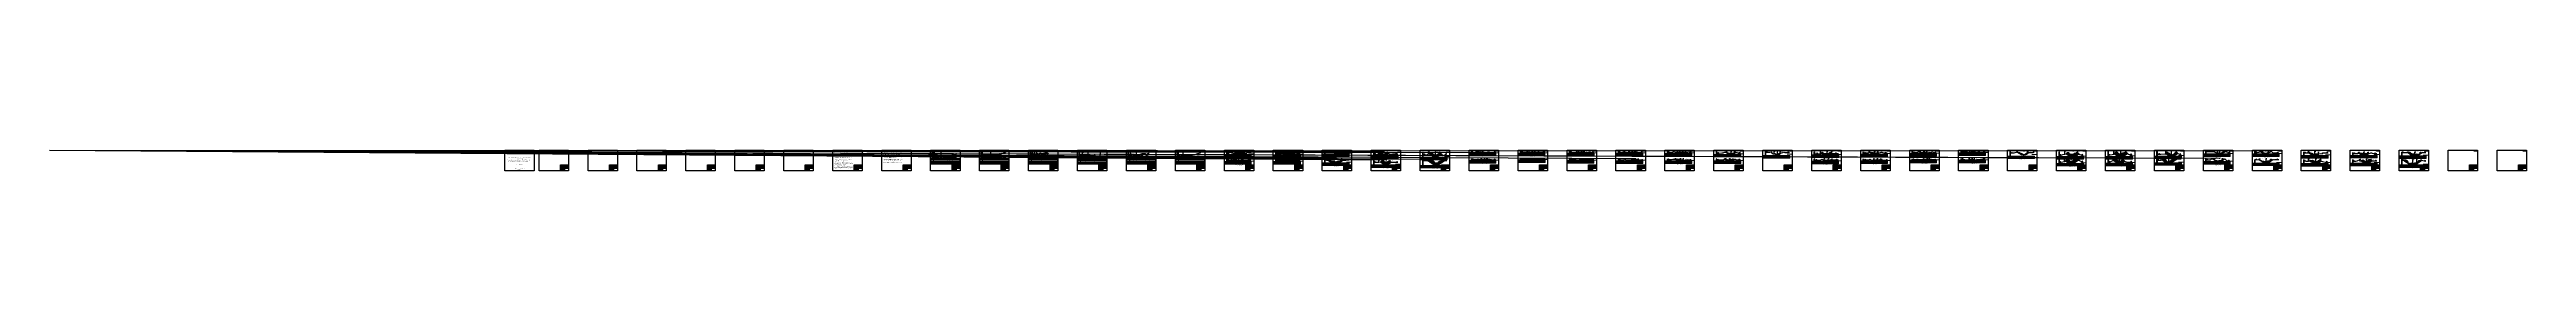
# Model space of a CAD drawing. Header units: inches. Extents: x 0 to 506000, y -4242 to 7.
import ezdxf

# ---------------------------------------------------------------- set-up
doc = ezdxf.new("R2010")
doc.units = ezdxf.units.IN
doc.header["$LTSCALE"] = 7
doc.header["$MEASUREMENT"] = 0
for name, pattern in [('ACAD_ISO03W100', [30, 12, -18]), ('ACAD_ISO04W100', [30, 24, -3, 0, -3]), ('ACAD_ISO14W100', [24, 12, -3, 0, -3, 0, -3, 0, -3]), ('CENTER', [2, 1.25, -0.25, 0.25, -0.25]), ('DASHED', [0.75, 0.5, -0.25])]:
    doc.linetypes.add(name, pattern=pattern)
for name, color, linetype, lineweight in [('Cross section Data Border', 7, 'Continuous', 9), ('Cross Section Labels', 7, 'Continuous', 9), ('Design Bed Level Long Section', 7, 'CENTER', 25), ('Design_Bed_Level for Xsection', 7, 'DASHED', 25), ('Existing Bed Level for Long Section', 7, 'ACAD_ISO03W100', 25), ('Existing Left Bank of Long section', 7, 'ACAD_ISO04W100', 25), ('Existing Right Bank of Long Section', 7, 'ACAD_ISO14W100', 25), ('Existing_Bed_Level for Xsection', 7, 'Continuous', 25), ('Long Section Border', 7, 'Continuous', 9), ('Long Section Labels', 7, 'Continuous', 9), ('Vscale for Long Section', 7, 'Continuous', 9)]:
    doc.layers.add(name, color=color, linetype=linetype, lineweight=lineweight)
doc.styles.get("Standard").update_dxf_attribs({"font": 'arial.ttf'})
doc.dimstyles.get("Standard").update_dxf_attribs({"dimtxt": 0.18, "dimasz": 0.18, "dimexe": 0.18, "dimexo": 0.0625, "dimgap": 0.09, "dimtad": 0, "dimtih": 1, "dimtoh": 1, "dimdec": 4, "dimzin": 0, "dimdsep": 46, "dimtxsty": 'Standard', "dimcen": 0.09, "dimadec": 0, "dimazin": 0, "dimtfac": 1, "dimtdec": 4, "dimtofl": 0, "dimtmove": 0, "dimatfit": 3, "dimfxl": 1, "dimtolj": 1, "dimtzin": 0, "dimarcsym": 0})

msp = doc.modelspace()

# ---------------------------------------------------------------- hatches: boundary and pattern name
at = {"layer": 'Existing_Bed_Level for Xsection'}
h = msp.add_hatch(dxfattribs=at)
h.set_pattern_fill('ANSI31', color=256, scale=414, style=0)
h.paths.add_polyline_path([(241717, -2050), (241842, -2134), (241849, -2138), (241911, -2180), (241980, -2226), (242256, -2226), (242532, -2226), (242670, -2226), (242808, -2226), (242946, -2226), (243222, -2226), (243360, -2226), (243498, -2226), (243567, -2226), (243636, -2226), (243747, -2151), (243774, -2134), (243859, -2077), (243774, -2078), (243747, -2046), (243636, -1915), (243567, -1913), (243498, -2014), (243360, -2094), (243222, -2086), (242946, -2083), (242808, -2088), (242670, -2084), (242532, -2076), (242256, -2060), (241980, -1905), (241911, -1901), (241849, -2027), (241842, -2040)])
h = msp.add_hatch(dxfattribs=at)
h.set_pattern_fill('ANSI31', color=256, scale=393, style=0)
h.paths.add_polyline_path([(242332, -672), (242416, -727), (242500, -783), (242762, -783), (243024, -783), (243286, -783), (243548, -783), (243810, -783), (244072, -783), (244135, -741), (244199, -698), (244135, -695), (244072, -692), (243810, -675), (243548, -695), (243286, -682), (243024, -683), (242762, -679), (242500, -675), (242416, -673)])
h = msp.add_hatch(dxfattribs=at)
h.set_pattern_fill('ANSI31', color=256, scale=540, style=0)
h.paths.add_polyline_path([(251726, -602), (251860, -691), (251883, -707), (252040, -811), (252220, -811), (252580, -811), (252760, -811), (253120, -811), (253480, -811), (253840, -811), (253930, -811), (254020, -811), (254200, -811), (254281, -758), (254362, -704), (254281, -632), (254200, -559), (254020, -399), (253930, -398), (253840, -686), (253480, -709), (253120, -698), (252760, -709), (252580, -702), (252220, -709), (252040, -535), (251883, -383), (251860, -361)])
h = msp.add_hatch(dxfattribs=at)
h.set_pattern_fill('ANSI31', color=256, scale=405, style=0)
h.paths.add_polyline_path([(251906, -2016), (252063, -2121), (252085, -2136), (252112, -2154), (252180, -2199), (252220, -2226), (252355, -2226), (252625, -2226), (252760, -2226), (252895, -2226), (253030, -2226), (253300, -2226), (253435, -2226), (253570, -2226), (253597, -2226), (253664, -2226), (253840, -2226), (253950, -2152), (254060, -2079), (253950, -2075), (253840, -2072), (253664, -1918), (253597, -1919), (253570, -1997), (253435, -2050), (253300, -2063), (253030, -2053), (252895, -2053), (252760, -2050), (252625, -2044), (252355, -2043), (252220, -1961), (252180, -1936), (252112, -1931), (252085, -1980), (252063, -1984)])
h = msp.add_hatch(dxfattribs=at)
h.set_pattern_fill('ANSI31', color=256, scale=453, style=0)
h.paths.add_polyline_path([(261181, -2054), (261204, -2069), (261494, -2263), (261506, -2271), (261808, -2472), (262110, -2472), (262412, -2472), (262714, -2472), (263016, -2472), (263318, -2472), (263620, -2472), (263867, -2307), (263922, -2271), (264115, -2142), (263922, -2177), (263867, -2185), (263620, -2222), (263318, -2279), (263016, -2346), (262714, -2435), (262412, -2175), (262110, -2272), (261808, -2172), (261506, -2110), (261494, -2108), (261204, -2056)])
h = msp.add_hatch(dxfattribs=at)
h.set_pattern_fill('ANSI31', color=256, scale=306, style=0)
h.paths.add_polyline_path([(262438, -452), (262487, -485), (262564, -536), (262691, -621), (262895, -621), (263303, -621), (263711, -621), (263915, -621), (264017, -553), (264046, -533), (264068, -519), (264119, -485), (264178, -446), (264119, -390), (264068, -387), (264046, -409), (264017, -439), (263915, -472), (263711, -462), (263303, -465), (262895, -466), (262691, -462), (262564, -459), (262487, -457)])
h = msp.add_hatch(dxfattribs=at)
h.set_pattern_fill('ANSI31', color=256, scale=414, style=0)
h.paths.add_polyline_path([(271584, -714), (271635, -748), (271704, -794), (271886, -915), (271980, -978), (272118, -1070), (272187, -1116), (272394, -1116), (272532, -1116), (272808, -1116), (272877, -1116), (273084, -978), (273210, -894), (273222, -886), (273291, -840), (273498, -702), (273542, -672), (273498, -641), (273291, -567), (273222, -553), (273210, -565), (273084, -686), (272877, -753), (272808, -775), (272532, -788), (272394, -762), (272187, -721), (272118, -708), (271980, -513), (271886, -511), (271704, -506), (271635, -553)])
h = msp.add_hatch(dxfattribs=at)
h.set_pattern_fill('ANSI31', color=256, scale=486, style=0)
h.paths.add_polyline_path([(271885, -2399), (271977, -2461), (272139, -2569), (272255, -2646), (272301, -2677), (272544, -2839), (272625, -2893), (272706, -2893), (273030, -2893), (273192, -2893), (273354, -2893), (273435, -2893), (273516, -2839), (273597, -2785), (273678, -2731), (273746, -2686), (274002, -2515), (274056, -2479), (274002, -2480), (273746, -2380), (273678, -2354), (273597, -2250), (273516, -2247), (273435, -2313), (273354, -2380), (273192, -2469), (273030, -2479), (272706, -2409), (272625, -2319), (272544, -2229), (272301, -2219), (272255, -2222), (272139, -2228), (271977, -2382)])
h = msp.add_hatch(dxfattribs=at)
h.set_pattern_fill('ANSI31', color=256, scale=501, style=0)
h.paths.add_polyline_path([(281495, -2095), (281769, -2278), (282175, -2548), (282354, -2667), (282688, -2890), (282854, -3001), (283022, -3001), (283272, -3001), (283606, -3001), (283690, -3001), (283940, -2834), (284274, -2612), (284359, -2555), (284441, -2500), (284775, -2278), (285028, -2109), (284775, -2082), (284441, -2054), (284359, -2131), (284274, -2209), (283940, -2346), (283690, -2522), (283606, -2580), (283272, -2682), (283022, -2647), (282854, -2406), (282688, -2166), (282354, -2149), (282175, -2136), (281769, -2106)])
h = msp.add_hatch(dxfattribs=at)
h.set_pattern_fill('ANSI31', color=256, scale=441, style=0)
h.paths.add_polyline_path([(281769, -687), (281850, -741), (282250, -1008), (282290, -1035), (282511, -1182), (282658, -1280), (282732, -1329), (282952, -1329), (283099, -1329), (283393, -1329), (283466, -1329), (283687, -1182), (283760, -1133), (283888, -1048), (284202, -839), (284275, -790), (284309, -767), (284275, -728), (284202, -681), (283888, -715), (283760, -729), (283687, -802), (283466, -934), (283393, -979), (283099, -1008), (282952, -1006), (282732, -858), (282658, -808), (282511, -727), (282290, -600), (282250, -598), (281850, -582)])
h = msp.add_hatch(dxfattribs=at)
h.set_pattern_fill('ANSI31', color=256, scale=315, style=0)
h.paths.add_polyline_path([(291629, -372), (291650, -386), (291744, -449), (291755, -456), (291860, -526), (291965, -526), (292070, -526), (292280, -526), (292490, -526), (292700, -526), (292734, -503), (292767, -481), (292734, -483), (292700, -486), (292490, -477), (292280, -495), (292070, -479), (291965, -429), (291860, -361), (291755, -314), (291744, -320), (291650, -367)])
h = msp.add_hatch(dxfattribs=at)
h.set_pattern_fill('ANSI31', color=256, scale=315, style=0)
h.paths.add_polyline_path([(292587, -1964), (292643, -2002), (292700, -2039), (293120, -2039), (293330, -2039), (293540, -2039), (293634, -1977), (293728, -1914), (293634, -1918), (293540, -1922), (293330, -1969), (293120, -1990), (292700, -1995), (292643, -1979)])
h = msp.add_hatch(dxfattribs=at)
h.set_pattern_fill('ANSI31', color=256, scale=243, style=0)
h.paths.add_polyline_path([(302241, -1839), (302271, -1859), (302301, -1879), (302625, -1879), (302949, -1879), (302983, -1856), (303017, -1833), (302983, -1833), (302949, -1833), (302625, -1831), (302301, -1841), (302271, -1840)])
h = msp.add_hatch(dxfattribs=at)
h.set_pattern_fill('ANSI31', color=256, scale=330, style=0)
h.paths.add_polyline_path([(302450, -502), (302460, -508), (302470, -515), (302690, -515), (302910, -515), (303130, -515), (303350, -515), (303409, -475), (303469, -435), (303409, -440), (303350, -444), (303130, -466), (302910, -504), (302690, -510), (302470, -504), (302460, -503)])
h = msp.add_hatch(dxfattribs=at)
h.set_pattern_fill('ANSI31', color=256, scale=324, style=0)
h.paths.add_polyline_path([(312414, -474), (312479, -517), (312544, -560), (312976, -560), (313192, -560), (313408, -560), (313451, -531), (313495, -502), (313451, -502), (313408, -501), (313192, -499), (312976, -504), (312544, -482), (312479, -478)])
h = msp.add_hatch(dxfattribs=at)
h.set_pattern_fill('ANSI31', color=256, scale=303, style=0)
h.paths.add_polyline_path([(312725, -1967), (312774, -1999), (312822, -2032), (313226, -2032), (313630, -2032), (313699, -1985), (313769, -1939), (313699, -1958), (313630, -1978), (313226, -1973), (312822, -1965), (312774, -1966)])
h = msp.add_hatch(dxfattribs=at)
h.set_pattern_fill('ANSI31', color=256, scale=303, style=0)
h.paths.add_polyline_path([(322784, -451), (322853, -497), (322923, -544), (323125, -544), (323327, -544), (323630, -544), (323731, -544), (323887, -440), (323933, -409), (324034, -342), (324043, -336), (324034, -332), (323933, -376), (323887, -392), (323731, -447), (323630, -483), (323327, -453), (323125, -453), (322923, -450), (322853, -450)])
h = msp.add_hatch(dxfattribs=at)
h.set_pattern_fill('ANSI31', color=256, scale=330, style=0)
h.paths.add_polyline_path([(323258, -1948), (323359, -2015), (323460, -2083), (323680, -2083), (323900, -2083), (324120, -2083), (324340, -2083), (324470, -1996), (324560, -1936), (324599, -1910), (324560, -1894), (324470, -1890), (324340, -1884), (324120, -1944), (323900, -1988), (323680, -1952), (323460, -1955), (323359, -1951)])
h = msp.add_hatch(dxfattribs=at)
h.set_pattern_fill('ANSI31', color=256, scale=381, style=0)
h.paths.add_polyline_path([(332262, -1883), (332378, -1961), (332447, -2006), (332632, -2130), (332759, -2130), (333013, -2130), (333140, -2130), (333267, -2130), (333521, -2130), (333648, -2130), (333717, -2084), (333775, -2045), (333786, -2038), (333775, -2041), (333717, -2045), (333648, -2051), (333521, -2061), (333267, -2053), (333140, -2010), (333013, -1914), (332759, -1906), (332632, -1900), (332447, -1891), (332378, -1888)])
h = msp.add_hatch(dxfattribs=at)
h.set_pattern_fill('ANSI31', color=256, scale=324, style=0)
h.paths.add_polyline_path([(332924, -399), (332976, -434), (333058, -488), (333192, -578), (333624, -578), (333840, -578), (334056, -578), (334193, -486), (334272, -434), (334331, -394), (334272, -400), (334193, -421), (334056, -456), (333840, -504), (333624, -502), (333192, -429), (333058, -409), (332976, -397)])
h = msp.add_hatch(dxfattribs=at)
h.set_pattern_fill('ANSI31', color=256, scale=354, style=0)
h.paths.add_polyline_path([(342310, -1841), (342488, -1960), (342517, -1979), (342724, -2117), (342960, -2117), (343196, -2117), (343432, -2117), (343668, -2117), (343811, -2022), (343954, -1926), (343811, -1941), (343668, -1955), (343432, -1979), (343196, -2027), (342960, -2034), (342724, -1955), (342517, -1872), (342488, -1861)])
h = msp.add_hatch(dxfattribs=at)
h.set_pattern_fill('ANSI31', color=256, scale=381, style=0)
h.paths.add_polyline_path([(342565, -481), (342759, -610), (342789, -631), (343013, -780), (343267, -780), (343521, -780), (343775, -780), (344029, -780), (344092, -737), (344156, -695), (344242, -638), (344283, -610), (344410, -526), (344455, -495), (344410, -495), (344283, -504), (344242, -511), (344156, -525), (344092, -575), (344029, -595), (343775, -673), (343521, -688), (343267, -674), (343013, -588), (342789, -515), (342759, -505)])
h = msp.add_hatch(dxfattribs=at)
h.set_pattern_fill('ANSI31', color=256, scale=324, style=0)
h.paths.add_polyline_path([(352444, -743), (352494, -776), (352544, -810), (352681, -810), (352544, -739), (352494, -741)])
h = msp.add_hatch(dxfattribs=at)
h.set_pattern_fill('ANSI31', color=256, scale=324, style=0)
h.paths.add_polyline_path([(353121, -810), (353192, -810), (353408, -810), (353558, -709), (353624, -666), (353708, -609), (353624, -634), (353558, -656), (353408, -704), (353192, -747)])
h = msp.add_hatch(dxfattribs=at)
h.set_pattern_fill('ANSI31', color=256, scale=582, style=0)
h.paths.add_polyline_path([(361938, -590), (361958, -603), (362142, -726), (362152, -733), (362346, -862), (362540, -862), (362734, -862), (362928, -862), (363122, -862), (363316, -862), (363510, -862), (363704, -862), (363801, -862), (363898, -862), (364047, -763), (364092, -733), (364196, -664), (364092, -663), (364047, -660), (363898, -651), (363801, -514), (363704, -571), (363510, -710), (363316, -729), (363122, -762), (362928, -746), (362734, -733), (362540, -729), (362346, -587), (362152, -487), (362142, -491), (361958, -574)])
h = msp.add_hatch(dxfattribs=at)
h.set_pattern_fill('ANSI31', color=256, scale=414, style=0)
h.paths.add_polyline_path([(362675, -2091), (362741, -2136), (362808, -2180), (363084, -2180), (363360, -2180), (363636, -2180), (363912, -2180), (364050, -2088), (364078, -2069), (364188, -1996), (364245, -1958), (364188, -1952), (364078, -1898), (364050, -1884), (363912, -1983), (363636, -2087), (363360, -2090), (363084, -2084), (362808, -2088), (362741, -2090)])
h = msp.add_hatch(dxfattribs=at)
h.set_pattern_fill('ANSI31', color=256, scale=414, style=0)
h.paths.add_polyline_path([(371812, -408), (371842, -428), (371980, -520), (372034, -556), (372118, -612), (372256, -704), (372394, -704), (372532, -704), (372808, -704), (373084, -704), (373360, -704), (373463, -635), (373498, -612), (373566, -566), (373498, -573), (373463, -574), (373360, -577), (373084, -586), (372808, -594), (372532, -579), (372394, -573), (372256, -560), (372118, -547), (372034, -521), (371980, -504), (371842, -389)])
h = msp.add_hatch(dxfattribs=at)
h.set_pattern_fill('ANSI31', color=256, scale=363, style=0)
h.paths.add_polyline_path([(372744, -2031), (372821, -2083), (372899, -2134), (373020, -2134), (373383, -2134), (373625, -2134), (373867, -2134), (373988, -2054), (374031, -2025), (374109, -1973), (374194, -1916), (374109, -1874), (374031, -1875), (373988, -1875), (373867, -1958), (373625, -2031), (373383, -2043), (373020, -2036), (372899, -2036), (372821, -2033)])
h = msp.add_hatch(dxfattribs=at)
h.set_pattern_fill('ANSI31', color=256, scale=345, style=0)
h.paths.add_polyline_path([(382296, -510), (382368, -558), (382440, -606), (382555, -606), (382900, -606), (383245, -606), (383360, -606), (383427, -561), (383475, -530), (383495, -516), (383475, -517), (383427, -518), (383360, -520), (383245, -523), (382900, -525), (382555, -519), (382440, -515), (382368, -513)])
h = msp.add_hatch(dxfattribs=at)
h.set_pattern_fill('ANSI31', color=256, scale=264, style=0)
h.paths.add_polyline_path([(383045, -1935), (383098, -1970), (383152, -2006), (383328, -2006), (383504, -2006), (383856, -2006), (383919, -1964), (383983, -1922), (383919, -1919), (383856, -1916), (383504, -1943), (383328, -1931), (383152, -1933), (383098, -1934)])
h = msp.add_hatch(dxfattribs=at)
h.set_pattern_fill('ANSI31', color=256, scale=291, style=0)
h.paths.add_polyline_path([(392283, -1951), (392315, -1972), (392346, -1993), (392540, -1993), (392734, -1993), (393122, -1993), (393151, -1973), (393180, -1954), (393151, -1954), (393122, -1955), (392734, -1971), (392540, -1954), (392346, -1952), (392315, -1951)])
h = msp.add_hatch(dxfattribs=at)
h.set_pattern_fill('ANSI31', color=256, scale=249, style=0)
h.paths.add_polyline_path([(392548, -427), (392570, -442), (392592, -457), (392924, -457), (393256, -457), (393285, -438), (393313, -419), (393285, -418), (393256, -417), (392924, -422), (392592, -429), (392570, -428)])
h = msp.add_hatch(dxfattribs=at)
h.set_pattern_fill('ANSI31', color=256, scale=363, style=0)
h.paths.add_polyline_path([(402008, -369), (402052, -398), (402393, -626), (402415, -640), (402657, -802), (402778, -882), (402899, -882), (403133, -882), (402899, -760), (402778, -705), (402657, -649), (402415, -530), (402393, -522), (402052, -394)])
h = msp.add_hatch(dxfattribs=at)
h.set_pattern_fill('ANSI31', color=256, scale=363, style=0)
h.paths.add_polyline_path([(403527, -882), (403625, -882), (403746, -882), (403867, -802), (404057, -675), (404109, -640), (404351, -479), (404368, -468), (404351, -468), (404109, -547), (404057, -572), (403867, -664), (403746, -746), (403625, -827)])
h = msp.add_hatch(dxfattribs=at)
h.set_pattern_fill('ANSI31', color=256, scale=510, style=0)
h.paths.add_polyline_path([(411818, -2211), (411960, -2306), (412101, -2400), (412130, -2419), (412385, -2589), (412470, -2589), (412640, -2589), (412810, -2589), (412980, -2589), (413150, -2589), (413320, -2589), (413490, -2589), (413575, -2589), (413660, -2533), (414000, -2306), (414001, -2305), (414255, -2136), (414427, -2021), (414255, -1971), (414001, -1976), (414000, -1976), (413660, -2052), (413575, -2083), (413490, -2114), (413320, -2206), (413150, -2242), (412980, -2303), (412810, -2293), (412640, -2187), (412470, -2055), (412385, -1949), (412130, -1942), (412101, -1978), (411960, -2154)])
h = msp.add_hatch(dxfattribs=at)
h.set_pattern_fill('ANSI31', color=256, scale=540, style=0)
h.paths.add_polyline_path([(411945, -731), (412040, -795), (412220, -915), (412307, -973), (412490, -1095), (412580, -1155), (412670, -1215), (412760, -1215), (412940, -1215), (413120, -1215), (413300, -1215), (413480, -1215), (413570, -1215), (413750, -1215), (413930, -1215), (414020, -1155), (414200, -1035), (414254, -998), (414380, -915), (414579, -782), (414380, -635), (414254, -591), (414200, -572), (414020, -580), (413930, -608), (413750, -666), (413570, -699), (413480, -827), (413300, -866), (413120, -906), (412940, -895), (412760, -791), (412670, -720), (412580, -650), (412490, -556), (412307, -551), (412220, -549), (412040, -702)])
h = msp.add_hatch(dxfattribs=at)
h.set_pattern_fill('ANSI31', color=256, scale=486, style=0)
h.paths.add_polyline_path([(421658, -2114), (421896, -2273), (421979, -2329), (422058, -2381), (422301, -2543), (422382, -2543), (422544, -2543), (422706, -2543), (422868, -2543), (423030, -2543), (423192, -2543), (423354, -2543), (423435, -2543), (423516, -2489), (423654, -2397), (423678, -2381), (423873, -2251), (423678, -2114), (423654, -2095), (423516, -1989), (423435, -1978), (423354, -2101), (423192, -2330), (423030, -2348), (422868, -2356), (422706, -2314), (422544, -2169), (422382, -2028), (422301, -1936), (422058, -1925), (421979, -1980), (421896, -2038)])
h = msp.add_hatch(dxfattribs=at)
h.set_pattern_fill('ANSI31', color=256, scale=558, style=0)
h.paths.add_polyline_path([(421793, -731), (421902, -803), (422088, -927), (422127, -953), (422367, -1113), (422460, -1175), (422553, -1175), (422739, -1175), (422925, -1175), (423111, -1175), (423297, -1175), (423483, -1175), (423576, -1175), (423762, -1175), (423948, -1051), (424128, -931), (424134, -927), (424320, -803), (424493, -687), (424320, -569), (424134, -450), (424128, -450), (423948, -457), (423762, -535), (423576, -588), (423483, -640), (423297, -713), (423111, -854), (422925, -854), (422739, -731), (422553, -588), (422460, -510), (422367, -433), (422127, -422), (422088, -420), (421902, -652)])
h = msp.add_hatch(dxfattribs=at)
h.set_pattern_fill('ANSI31', color=256, scale=582, style=0)
h.paths.add_polyline_path([(431549, -1990), (431764, -2134), (431861, -2198), (431899, -2224), (431958, -2263), (432152, -2392), (432249, -2457), (432346, -2457), (432540, -2457), (432734, -2457), (432928, -2457), (433122, -2457), (433316, -2457), (433510, -2457), (433607, -2457), (433704, -2392), (433898, -2263), (434130, -2109), (434286, -2004), (434653, -1760), (434286, -1759), (434130, -1771), (433898, -1788), (433704, -1816), (433607, -1835), (433510, -1961), (433316, -2194), (433122, -2417), (432928, -2456), (432734, -2456), (432540, -2239), (432346, -2025), (432249, -1920), (432152, -1816), (431958, -1833), (431899, -1834), (431861, -1835), (431764, -1930)])
h = msp.add_hatch(dxfattribs=at)
h.set_pattern_fill('ANSI31', color=256, scale=510, style=0)
h.paths.add_polyline_path([(432341, -723), (432470, -809), (432618, -907), (432725, -979), (432810, -1036), (432895, -1092), (432980, -1092), (433320, -1092), (433490, -1092), (433830, -1092), (434000, -1092), (434085, -1092), (434170, -1036), (434340, -922), (434415, -872), (434510, -809), (434595, -752), (434746, -652), (434595, -438), (434510, -440), (434415, -471), (434340, -496), (434170, -608), (434085, -714), (434000, -819), (433830, -921), (433490, -1030), (433320, -989), (432980, -690), (432895, -620), (432810, -551), (432725, -450), (432618, -457), (432470, -467)])
h = msp.add_hatch(dxfattribs=at)
h.set_pattern_fill('ANSI31', color=256, scale=414, style=0)
h.paths.add_polyline_path([(442594, -2164), (442601, -2169), (442666, -2213), (442739, -2261), (442877, -2261), (443153, -2261), (443222, -2261), (443498, -2261), (443705, -2261), (443774, -2215), (443835, -2175), (443964, -2088), (443835, -2132), (443774, -2152), (443705, -2156), (443498, -2167), (443222, -2207), (443153, -2207), (442877, -2232), (442739, -2200), (442666, -2182), (442601, -2167)])
h = msp.add_hatch(dxfattribs=at)
h.set_pattern_fill('ANSI31', color=256, scale=363, style=0)
h.paths.add_polyline_path([(442910, -631), (442935, -648), (442960, -664), (443141, -664), (443383, -664), (443625, -664), (443806, -664), (443867, -624), (444109, -462), (444124, -453), (444230, -382), (444441, -241), (444230, -239), (444124, -347), (444109, -362), (443867, -554), (443806, -574), (443625, -633), (443383, -664), (443141, -634), (442960, -632), (442935, -632)])
h = msp.add_hatch(dxfattribs=at)
h.set_pattern_fill('ANSI31', color=256, scale=414, style=0)
h.paths.add_polyline_path([(444082, -2010), (444188, -1939), (444326, -1847), (444395, -1801), (444412, -1790), (444395, -1771), (444326, -1832), (444188, -1846)])
h = msp.add_hatch(dxfattribs=at)
h.set_pattern_fill('ANSI31', color=256, scale=414, style=0)
h.paths.add_polyline_path([(451558, -2029), (451566, -2035), (451842, -2219), (451941, -2285), (452118, -2403), (452325, -2541), (452394, -2541), (452670, -2541), (452808, -2541), (453084, -2541), (453291, -2541), (453636, -2311), (453723, -2253), (453912, -2127), (453981, -2081), (454119, -1989), (454155, -1965), (454119, -1967), (453981, -2032), (453912, -2084), (453723, -2119), (453636, -2135), (453291, -2223), (453084, -2275), (452808, -2370), (452670, -2370), (452394, -2370), (452325, -2355), (452118, -2309), (451941, -2247), (451842, -2213), (451566, -2032)])
h = msp.add_hatch(dxfattribs=at)
h.set_pattern_fill('ANSI31', color=256, scale=363, style=0)
h.paths.add_polyline_path([(451631, -235), (451870, -395), (451962, -456), (451992, -476), (452234, -637), (452294, -677), (452476, -677), (452718, -677), (452960, -677), (453141, -677), (453202, -637), (453234, -616), (453327, -554), (453234, -600), (453202, -616), (453141, -614), (452960, -611), (452718, -664), (452476, -605), (452294, -527), (452234, -501), (451992, -312), (451962, -294), (451870, -235)])
h = msp.add_hatch(dxfattribs=at)
h.set_pattern_fill('ANSI31', color=256, scale=405, style=0)
h.paths.add_polyline_path([(461533, -530), (461680, -628), (461815, -718), (461843, -736), (462152, -943), (462220, -943), (462355, -943), (462760, -943), (463165, -943), (463368, -943), (463435, -898), (463493, -859), (463618, -776), (463493, -810), (463435, -825), (463368, -831), (463165, -848), (462760, -843), (462355, -855), (462220, -702), (462152, -682), (461843, -586), (461815, -577), (461680, -478)])
h = msp.add_hatch(dxfattribs=at)
h.set_pattern_fill('ANSI31', color=256, scale=453, style=0)
h.paths.add_polyline_path([(461701, -2180), (461808, -2251), (461959, -2351), (461981, -2366), (462034, -2402), (462261, -2553), (462336, -2553), (462638, -2553), (462940, -2553), (463242, -2553), (463544, -2553), (463620, -2553), (463771, -2452), (463846, -2402), (463863, -2391), (463998, -2301), (464105, -2229), (463998, -2162), (463863, -2160), (463846, -2160), (463771, -1982), (463620, -2121), (463544, -2190), (463242, -2361), (462940, -2378), (462638, -2255), (462336, -2107), (462261, -2123), (462034, -2169), (461981, -2169), (461959, -2169), (461808, -2138)])
h = msp.add_hatch(dxfattribs=at)
h.set_pattern_fill('ANSI31', color=256, scale=414, style=0)
h.paths.add_polyline_path([(471722, -604), (471842, -684), (471955, -759), (471980, -776), (472118, -868), (472187, -914), (472394, -914), (472532, -914), (472808, -914), (473084, -914), (473429, -914), (473498, -868), (473601, -799), (473774, -684), (473601, -701), (473498, -711), (473429, -713), (473084, -724), (472808, -732), (472532, -717), (472394, -711), (472187, -692), (472118, -685), (471980, -642), (471955, -621), (471842, -527)])
h = msp.add_hatch(dxfattribs=at)
h.set_pattern_fill('ANSI31', color=256, scale=408, style=0)
h.paths.add_polyline_path([(472186, -2163), (472368, -2284), (472447, -2337), (472640, -2466), (472708, -2511), (472912, -2511), (473048, -2511), (473320, -2511), (473592, -2511), (473728, -2511), (473796, -2511), (473932, -2511), (474068, -2420), (474190, -2339), (474204, -2330), (474448, -2167), (474204, -2112), (474190, -2099), (474068, -1982), (473932, -1959), (473796, -1936), (473728, -2070), (473592, -2212), (473320, -2360), (473048, -2360), (472912, -2258), (472708, -2112), (472640, -2064), (472447, -2135), (472368, -2164)])
h = msp.add_hatch(dxfattribs=at)
h.set_pattern_fill('ANSI31', color=256, scale=468, style=0)
h.paths.add_polyline_path([(480899, -2070), (481068, -2183), (481380, -2391), (481490, -2464), (481692, -2599), (481848, -2703), (482082, -2859), (482160, -2859), (482472, -2859), (482784, -2859), (483096, -2859), (483408, -2859), (483486, -2859), (483591, -2789), (483695, -2719), (483591, -2706), (483486, -2693), (483408, -2683), (483096, -2669), (482784, -2772), (482472, -2696), (482160, -2767), (482082, -2738), (481848, -2650), (481692, -2232), (481490, -2125), (481380, -2067), (481068, -2078)])
h = msp.add_hatch(dxfattribs=at)
h.set_pattern_fill('ANSI31', color=256, scale=414, style=0)
h.paths.add_polyline_path([(481735, -466), (481980, -630), (482168, -755), (482256, -814), (482532, -998), (482601, -1044), (482808, -1044), (483084, -1044), (483222, -1044), (483498, -1044), (483774, -1044), (483843, -1044), (484050, -906), (484265, -763), (484326, -722), (484464, -630), (484602, -538), (484687, -481), (484602, -483), (484464, -604), (484326, -711), (484265, -736), (484050, -822), (483843, -858), (483774, -870), (483498, -851), (483222, -858), (483084, -848), (482808, -824), (482601, -763), (482532, -743), (482256, -490), (482168, -479), (481980, -457)])
h = msp.add_hatch(dxfattribs=at)
h.set_pattern_fill('ANSI31', color=256, scale=468, style=0)
h.paths.add_polyline_path([(483733, -2694), (483954, -2547), (484188, -2391), (484344, -2287), (484500, -2183), (484653, -2080), (484500, -2015), (484344, -2028), (484188, -2187), (483954, -2217)])

# ---------------------------------------------------------------- linework, layer by layer
for points in [[(93000, 0), (99000, 0), (99000, -4242), (93000, -4242)], [(100000, 0), (106000, 0), (106000, -4242), (100000, -4242)], [(105340, 0), (106000, 0), (106000, -180), (105340, -180)], [(110000, 0), (116000, 0), (116000, -4242), (110000, -4242)], [(115340, 0), (116000, 0), (116000, -180), (115340, -180)], [(120000, 0), (126000, 0), (126000, -4242), (120000, -4242)], [(125340, 0), (126000, 0), (126000, -180), (125340, -180)], [(130000, 0), (136000, 0), (136000, -4242), (130000, -4242)], [(135340, 0), (136000, 0), (136000, -180), (135340, -180)], [(140000, 0), (146000, 0), (146000, -4242), (140000, -4242)], [(145340, 0), (146000, 0), (146000, -180), (145340, -180)], [(150000, 0), (156000, 0), (156000, -4242), (150000, -4242)], [(155340, 0), (156000, 0), (156000, -180), (155340, -180)], [(160000, 0), (166000, 0), (166000, -4242), (160000, -4242)], [(165340, 0), (166000, 0), (166000, -180), (165340, -180)], [(170000, 0), (176000, 0), (176000, -4242), (170000, -4242)], [(175340, 0), (176000, 0), (176000, -180), (175340, -180)], [(180000, 0), (186000, 0), (186000, -4242), (180000, -4242)], [(185340, 0), (186000, 0), (186000, -180), (185340, -180)], [(190000, 0), (196000, 0), (196000, -4242), (190000, -4242)], [(195340, 0), (196000, 0), (196000, -180), (195340, -180)], [(200000, 0), (206000, 0), (206000, -4242), (200000, -4242)], [(205340, 0), (206000, 0), (206000, -180), (205340, -180)], [(210000, 0), (216000, 0), (216000, -4242), (210000, -4242)], [(215340, 0), (216000, 0), (216000, -180), (215340, -180)], [(220000, 0), (226000, 0), (226000, -4242), (220000, -4242)], [(225340, 0), (226000, 0), (226000, -180), (225340, -180)], [(230000, 0), (236000, 0), (236000, -4242), (230000, -4242)], [(235340, 0), (236000, 0), (236000, -180), (235340, -180)], [(240000, 0), (246000, 0), (246000, -4242), (240000, -4242)], [(245340, 0), (246000, 0), (246000, -180), (245340, -180)], [(250000, 0), (256000, 0), (256000, -4242), (250000, -4242)], [(255340, 0), (256000, 0), (256000, -180), (255340, -180)], [(260000, 0), (266000, 0), (266000, -4242), (260000, -4242)], [(265340, 0), (266000, 0), (266000, -180), (265340, -180)], [(270000, 0), (276000, 0), (276000, -4242), (270000, -4242)], [(275340, 0), (276000, 0), (276000, -180), (275340, -180)], [(280000, 0), (286000, 0), (286000, -4242), (280000, -4242)], [(285340, 0), (286000, 0), (286000, -180), (285340, -180)], [(290000, 0), (296000, 0), (296000, -4242), (290000, -4242)], [(295340, 0), (296000, 0), (296000, -180), (295340, -180)], [(300000, 0), (306000, 0), (306000, -4242), (300000, -4242)], [(305340, 0), (306000, 0), (306000, -180), (305340, -180)], [(310000, 0), (316000, 0), (316000, -4242), (310000, -4242)], [(315340, 0), (316000, 0), (316000, -180), (315340, -180)], [(320000, 0), (326000, 0), (326000, -4242), (320000, -4242)], [(325340, 0), (326000, 0), (326000, -180), (325340, -180)], [(330000, 0), (336000, 0), (336000, -4242), (330000, -4242)], [(335340, 0), (336000, 0), (336000, -180), (335340, -180)], [(340000, 0), (346000, 0), (346000, -4242), (340000, -4242)], [(345340, 0), (346000, 0), (346000, -180), (345340, -180)], [(350000, 0), (356000, 0), (356000, -4242), (350000, -4242)], [(355340, 0), (356000, 0), (356000, -180), (355340, -180)], [(360000, 0), (366000, 0), (366000, -4242), (360000, -4242)], [(365340, 0), (366000, 0), (366000, -180), (365340, -180)], [(370000, 0), (376000, 0), (376000, -4242), (370000, -4242)], [(375340, 0), (376000, 0), (376000, -180), (375340, -180)], [(380000, 0), (386000, 0), (386000, -4242), (380000, -4242)], [(385340, 0), (386000, 0), (386000, -180), (385340, -180)], [(390000, 0), (396000, 0), (396000, -4242), (390000, -4242)], [(395340, 0), (396000, 0), (396000, -180), (395340, -180)], [(400000, 0), (406000, 0), (406000, -4242), (400000, -4242)], [(405340, 0), (406000, 0), (406000, -180), (405340, -180)], [(410000, 0), (416000, 0), (416000, -4242), (410000, -4242)], [(415340, 0), (416000, 0), (416000, -180), (415340, -180)], [(420000, 0), (426000, 0), (426000, -4242), (420000, -4242)], [(425340, 0), (426000, 0), (426000, -180), (425340, -180)], [(430000, 0), (436000, 0), (436000, -4242), (430000, -4242)], [(435340, 0), (436000, 0), (436000, -180), (435340, -180)], [(440000, 0), (446000, 0), (446000, -4242), (440000, -4242)], [(445340, 0), (446000, 0), (446000, -180), (445340, -180)], [(450000, 0), (456000, 0), (456000, -4242), (450000, -4242)], [(455340, 0), (456000, 0), (456000, -180), (455340, -180)], [(460000, 0), (466000, 0), (466000, -4242), (460000, -4242)], [(465340, 0), (466000, 0), (466000, -180), (465340, -180)], [(470000, 0), (476000, 0), (476000, -4242), (470000, -4242)], [(475340, 0), (476000, 0), (476000, -180), (475340, -180)], [(480000, 0), (486000, 0), (486000, -4242), (480000, -4242)], [(485340, 0), (486000, 0), (486000, -180), (485340, -180)], [(490000, 0), (496000, 0), (496000, -4242), (490000, -4242)], [(495340, 0), (496000, 0), (496000, -180), (495340, -180)], [(500000, 0), (506000, 0), (506000, -4242), (500000, -4242)], [(505340, 0), (506000, 0), (506000, -180), (505340, -180)]]:
    msp.add_lwpolyline(points, close=True)
for points in [[(104380, -4242), (104380, -2982), (106000, -2982)], [(104380, -3084), (106000, -3084)], [(104380, -3240), (106000, -3240)], [(104380, -3378), (106000, -3378)], [(104380, -3600), (106000, -3600)], [(104380, -3672), (106000, -3672)], [(104380, -3918), (105190, -3918)], [(104380, -4164), (106000, -4164)], [(104980, -4164), (104980, -4242)], [(105190, -3672), (105190, -4164)], [(114380, -4242), (114380, -2982), (116000, -2982)], [(114380, -3084), (116000, -3084)], [(114380, -3240), (116000, -3240)], [(114380, -3378), (116000, -3378)], [(114380, -3600), (116000, -3600)], [(114380, -3672), (116000, -3672)], [(114380, -3918), (115190, -3918)], [(114380, -4164), (116000, -4164)], [(114980, -4164), (114980, -4242)], [(115190, -3672), (115190, -4164)], [(124380, -4242), (124380, -2982), (126000, -2982)], [(124380, -3084), (126000, -3084)], [(124380, -3240), (126000, -3240)], [(124380, -3378), (126000, -3378)], [(124380, -3600), (126000, -3600)], [(124380, -3672), (126000, -3672)], [(124380, -3918), (125190, -3918)], [(124380, -4164), (126000, -4164)], [(124980, -4164), (124980, -4242)], [(125190, -3672), (125190, -4164)], [(134380, -4242), (134380, -2982), (136000, -2982)], [(134380, -3084), (136000, -3084)], [(134380, -3240), (136000, -3240)], [(134380, -3378), (136000, -3378)], [(134380, -3600), (136000, -3600)], [(134380, -3672), (136000, -3672)], [(134380, -3918), (135190, -3918)], [(134380, -4164), (136000, -4164)], [(134980, -4164), (134980, -4242)], [(135190, -3672), (135190, -4164)], [(144380, -4242), (144380, -2982), (146000, -2982)], [(144380, -3084), (146000, -3084)], [(144380, -3240), (146000, -3240)], [(144380, -3378), (146000, -3378)], [(144380, -3600), (146000, -3600)], [(144380, -3672), (146000, -3672)], [(144380, -3918), (145190, -3918)], [(144380, -4164), (146000, -4164)], [(144980, -4164), (144980, -4242)], [(145190, -3672), (145190, -4164)], [(154380, -4242), (154380, -2982), (156000, -2982)], [(154380, -3084), (156000, -3084)], [(154380, -3240), (156000, -3240)], [(154380, -3378), (156000, -3378)], [(154380, -3600), (156000, -3600)], [(154380, -3672), (156000, -3672)], [(154380, -3918), (155190, -3918)], [(154380, -4164), (156000, -4164)], [(154980, -4164), (154980, -4242)], [(155190, -3672), (155190, -4164)], [(164380, -4242), (164380, -2982), (166000, -2982)], [(164380, -3084), (166000, -3084)], [(164380, -3240), (166000, -3240)], [(164380, -3378), (166000, -3378)], [(164380, -3600), (166000, -3600)], [(164380, -3672), (166000, -3672)], [(164380, -3918), (165190, -3918)], [(164380, -4164), (166000, -4164)], [(164980, -4164), (164980, -4242)], [(165190, -3672), (165190, -4164)], [(174380, -4242), (174380, -2982), (176000, -2982)], [(174380, -3084), (176000, -3084)], [(174380, -3240), (176000, -3240)], [(174380, -3378), (176000, -3378)], [(174380, -3600), (176000, -3600)], [(174380, -3672), (176000, -3672)], [(174380, -3918), (175190, -3918)], [(174380, -4164), (176000, -4164)], [(174980, -4164), (174980, -4242)], [(175190, -3672), (175190, -4164)], [(184380, -4242), (184380, -2982), (186000, -2982)], [(184380, -3084), (186000, -3084)], [(184380, -3240), (186000, -3240)], [(184380, -3378), (186000, -3378)], [(184380, -3600), (186000, -3600)], [(184380, -3672), (186000, -3672)], [(184380, -3918), (185190, -3918)], [(184380, -4164), (186000, -4164)], [(184980, -4164), (184980, -4242)], [(185190, -3672), (185190, -4164)], [(194380, -4242), (194380, -2982), (196000, -2982)], [(194380, -3084), (196000, -3084)], [(194380, -3240), (196000, -3240)], [(194380, -3378), (196000, -3378)], [(194380, -3600), (196000, -3600)], [(194380, -3672), (196000, -3672)], [(194380, -3918), (195190, -3918)], [(194380, -4164), (196000, -4164)], [(194980, -4164), (194980, -4242)], [(195190, -3672), (195190, -4164)], [(204380, -4242), (204380, -2982), (206000, -2982)], [(204380, -3084), (206000, -3084)], [(204380, -3240), (206000, -3240)], [(204380, -3378), (206000, -3378)], [(204380, -3600), (206000, -3600)], [(204380, -3672), (206000, -3672)], [(204380, -3918), (205190, -3918)], [(204380, -4164), (206000, -4164)], [(204980, -4164), (204980, -4242)], [(205190, -3672), (205190, -4164)], [(214380, -4242), (214380, -2982), (216000, -2982)], [(214380, -3084), (216000, -3084)], [(214380, -3240), (216000, -3240)], [(214380, -3378), (216000, -3378)], [(214380, -3600), (216000, -3600)], [(214380, -3672), (216000, -3672)], [(214380, -3918), (215190, -3918)], [(214380, -4164), (216000, -4164)], [(214980, -4164), (214980, -4242)], [(215190, -3672), (215190, -4164)], [(224380, -4242), (224380, -2982), (226000, -2982)], [(224380, -3084), (226000, -3084)], [(224380, -3240), (226000, -3240)], [(224380, -3378), (226000, -3378)], [(224380, -3600), (226000, -3600)], [(224380, -3672), (226000, -3672)], [(224380, -3918), (225190, -3918)], [(224380, -4164), (226000, -4164)], [(224980, -4164), (224980, -4242)], [(225190, -3672), (225190, -4164)], [(234380, -4242), (234380, -2982), (236000, -2982)], [(234380, -3084), (236000, -3084)], [(234380, -3240), (236000, -3240)], [(234380, -3378), (236000, -3378)], [(234380, -3600), (236000, -3600)], [(234380, -3672), (236000, -3672)], [(234380, -3918), (235190, -3918)], [(234380, -4164), (236000, -4164)], [(234980, -4164), (234980, -4242)], [(235190, -3672), (235190, -4164)], [(244380, -4242), (244380, -2982), (246000, -2982)], [(244380, -3084), (246000, -3084)], [(244380, -3240), (246000, -3240)], [(244380, -3378), (246000, -3378)], [(244380, -3600), (246000, -3600)], [(244380, -3672), (246000, -3672)], [(244380, -3918), (245190, -3918)], [(244380, -4164), (246000, -4164)], [(244980, -4164), (244980, -4242)], [(245190, -3672), (245190, -4164)], [(254380, -4242), (254380, -2982), (256000, -2982)], [(254380, -3084), (256000, -3084)], [(254380, -3240), (256000, -3240)], [(254380, -3378), (256000, -3378)], [(254380, -3600), (256000, -3600)], [(254380, -3672), (256000, -3672)], [(254380, -3918), (255190, -3918)], [(254380, -4164), (256000, -4164)], [(254980, -4164), (254980, -4242)], [(255190, -3672), (255190, -4164)], [(264380, -4242), (264380, -2982), (266000, -2982)], [(264380, -3084), (266000, -3084)], [(264380, -3240), (266000, -3240)], [(264380, -3378), (266000, -3378)], [(264380, -3600), (266000, -3600)], [(264380, -3672), (266000, -3672)], [(264380, -3918), (265190, -3918)], [(264380, -4164), (266000, -4164)], [(264980, -4164), (264980, -4242)], [(265190, -3672), (265190, -4164)], [(274380, -4242), (274380, -2982), (276000, -2982)], [(274380, -3084), (276000, -3084)], [(274380, -3240), (276000, -3240)], [(274380, -3378), (276000, -3378)], [(274380, -3600), (276000, -3600)], [(274380, -3672), (276000, -3672)], [(274380, -3918), (275190, -3918)], [(274380, -4164), (276000, -4164)], [(274980, -4164), (274980, -4242)], [(275190, -3672), (275190, -4164)], [(284380, -4242), (284380, -2982), (286000, -2982)], [(284380, -3084), (286000, -3084)], [(284380, -3240), (286000, -3240)], [(284380, -3378), (286000, -3378)], [(284380, -3600), (286000, -3600)], [(284380, -3672), (286000, -3672)], [(284380, -3918), (285190, -3918)], [(284380, -4164), (286000, -4164)], [(284980, -4164), (284980, -4242)], [(285190, -3672), (285190, -4164)], [(294380, -4242), (294380, -2982), (296000, -2982)], [(294380, -3084), (296000, -3084)], [(294380, -3240), (296000, -3240)], [(294380, -3378), (296000, -3378)], [(294380, -3600), (296000, -3600)], [(294380, -3672), (296000, -3672)], [(294380, -3918), (295190, -3918)], [(294380, -4164), (296000, -4164)], [(294980, -4164), (294980, -4242)], [(295190, -3672), (295190, -4164)], [(304380, -4242), (304380, -2982), (306000, -2982)], [(304380, -3084), (306000, -3084)], [(304380, -3240), (306000, -3240)], [(304380, -3378), (306000, -3378)], [(304380, -3600), (306000, -3600)], [(304380, -3672), (306000, -3672)], [(304380, -3918), (305190, -3918)], [(304380, -4164), (306000, -4164)], [(304980, -4164), (304980, -4242)], [(305190, -3672), (305190, -4164)], [(314380, -4242), (314380, -2982), (316000, -2982)], [(314380, -3084), (316000, -3084)], [(314380, -3240), (316000, -3240)], [(314380, -3378), (316000, -3378)], [(314380, -3600), (316000, -3600)], [(314380, -3672), (316000, -3672)], [(314380, -3918), (315190, -3918)], [(314380, -4164), (316000, -4164)], [(314980, -4164), (314980, -4242)], [(315190, -3672), (315190, -4164)], [(324380, -4242), (324380, -2982), (326000, -2982)], [(324380, -3084), (326000, -3084)], [(324380, -3240), (326000, -3240)], [(324380, -3378), (326000, -3378)], [(324380, -3600), (326000, -3600)], [(324380, -3672), (326000, -3672)], [(324380, -3918), (325190, -3918)], [(324380, -4164), (326000, -4164)], [(324980, -4164), (324980, -4242)], [(325190, -3672), (325190, -4164)], [(334380, -4242), (334380, -2982), (336000, -2982)], [(334380, -3084), (336000, -3084)], [(334380, -3240), (336000, -3240)], [(334380, -3378), (336000, -3378)], [(334380, -3600), (336000, -3600)], [(334380, -3672), (336000, -3672)], [(334380, -3918), (335190, -3918)], [(334380, -4164), (336000, -4164)], [(334980, -4164), (334980, -4242)], [(335190, -3672), (335190, -4164)], [(344380, -4242), (344380, -2982), (346000, -2982)], [(344380, -3084), (346000, -3084)], [(344380, -3240), (346000, -3240)], [(344380, -3378), (346000, -3378)], [(344380, -3600), (346000, -3600)], [(344380, -3672), (346000, -3672)], [(344380, -3918), (345190, -3918)], [(344380, -4164), (346000, -4164)], [(344980, -4164), (344980, -4242)], [(345190, -3672), (345190, -4164)], [(354380, -4242), (354380, -2982), (356000, -2982)], [(354380, -3084), (356000, -3084)], [(354380, -3240), (356000, -3240)], [(354380, -3378), (356000, -3378)], [(354380, -3600), (356000, -3600)], [(354380, -3672), (356000, -3672)], [(354380, -3918), (355190, -3918)], [(354380, -4164), (356000, -4164)], [(354980, -4164), (354980, -4242)], [(355190, -3672), (355190, -4164)], [(364380, -4242), (364380, -2982), (366000, -2982)], [(364380, -3084), (366000, -3084)], [(364380, -3240), (366000, -3240)], [(364380, -3378), (366000, -3378)], [(364380, -3600), (366000, -3600)], [(364380, -3672), (366000, -3672)], [(364380, -3918), (365190, -3918)], [(364380, -4164), (366000, -4164)], [(364980, -4164), (364980, -4242)], [(365190, -3672), (365190, -4164)], [(374380, -4242), (374380, -2982), (376000, -2982)], [(374380, -3084), (376000, -3084)], [(374380, -3240), (376000, -3240)], [(374380, -3378), (376000, -3378)], [(374380, -3600), (376000, -3600)], [(374380, -3672), (376000, -3672)], [(374380, -3918), (375190, -3918)], [(374380, -4164), (376000, -4164)], [(374980, -4164), (374980, -4242)], [(375190, -3672), (375190, -4164)], [(384380, -4242), (384380, -2982), (386000, -2982)], [(384380, -3084), (386000, -3084)], [(384380, -3240), (386000, -3240)], [(384380, -3378), (386000, -3378)], [(384380, -3600), (386000, -3600)], [(384380, -3672), (386000, -3672)], [(384380, -3918), (385190, -3918)], [(384380, -4164), (386000, -4164)], [(384980, -4164), (384980, -4242)], [(385190, -3672), (385190, -4164)], [(394380, -4242), (394380, -2982), (396000, -2982)], [(394380, -3084), (396000, -3084)], [(394380, -3240), (396000, -3240)], [(394380, -3378), (396000, -3378)], [(394380, -3600), (396000, -3600)], [(394380, -3672), (396000, -3672)], [(394380, -3918), (395190, -3918)], [(394380, -4164), (396000, -4164)], [(394980, -4164), (394980, -4242)], [(395190, -3672), (395190, -4164)], [(404380, -4242), (404380, -2982), (406000, -2982)], [(404380, -3084), (406000, -3084)], [(404380, -3240), (406000, -3240)], [(404380, -3378), (406000, -3378)], [(404380, -3600), (406000, -3600)], [(404380, -3672), (406000, -3672)], [(404380, -3918), (405190, -3918)], [(404380, -4164), (406000, -4164)], [(404980, -4164), (404980, -4242)], [(405190, -3672), (405190, -4164)], [(414380, -4242), (414380, -2982), (416000, -2982)], [(414380, -3084), (416000, -3084)], [(414380, -3240), (416000, -3240)], [(414380, -3378), (416000, -3378)], [(414380, -3600), (416000, -3600)], [(414380, -3672), (416000, -3672)], [(414380, -3918), (415190, -3918)], [(414380, -4164), (416000, -4164)], [(414980, -4164), (414980, -4242)], [(415190, -3672), (415190, -4164)], [(424380, -4242), (424380, -2982), (426000, -2982)], [(424380, -3084), (426000, -3084)], [(424380, -3240), (426000, -3240)], [(424380, -3378), (426000, -3378)], [(424380, -3600), (426000, -3600)], [(424380, -3672), (426000, -3672)], [(424380, -3918), (425190, -3918)], [(424380, -4164), (426000, -4164)], [(424980, -4164), (424980, -4242)], [(425190, -3672), (425190, -4164)], [(434380, -4242), (434380, -2982), (436000, -2982)], [(434380, -3084), (436000, -3084)], [(434380, -3240), (436000, -3240)], [(434380, -3378), (436000, -3378)], [(434380, -3600), (436000, -3600)], [(434380, -3672), (436000, -3672)], [(434380, -3918), (435190, -3918)], [(434380, -4164), (436000, -4164)], [(434980, -4164), (434980, -4242)], [(435190, -3672), (435190, -4164)], [(444380, -4242), (444380, -2982), (446000, -2982)], [(444380, -3084), (446000, -3084)], [(444380, -3240), (446000, -3240)], [(444380, -3378), (446000, -3378)], [(444380, -3600), (446000, -3600)], [(444380, -3672), (446000, -3672)], [(444380, -3918), (445190, -3918)], [(444380, -4164), (446000, -4164)], [(444980, -4164), (444980, -4242)], [(445190, -3672), (445190, -4164)], [(454380, -4242), (454380, -2982), (456000, -2982)], [(454380, -3084), (456000, -3084)], [(454380, -3240), (456000, -3240)], [(454380, -3378), (456000, -3378)], [(454380, -3600), (456000, -3600)], [(454380, -3672), (456000, -3672)], [(454380, -3918), (455190, -3918)], [(454380, -4164), (456000, -4164)], [(454980, -4164), (454980, -4242)], [(455190, -3672), (455190, -4164)], [(464380, -4242), (464380, -2982), (466000, -2982)], [(464380, -3084), (466000, -3084)], [(464380, -3240), (466000, -3240)], [(464380, -3378), (466000, -3378)], [(464380, -3600), (466000, -3600)], [(464380, -3672), (466000, -3672)], [(464380, -3918), (465190, -3918)], [(464380, -4164), (466000, -4164)], [(464980, -4164), (464980, -4242)], [(465190, -3672), (465190, -4164)], [(474380, -4242), (474380, -2982), (476000, -2982)], [(474380, -3084), (476000, -3084)], [(474380, -3240), (476000, -3240)], [(474380, -3378), (476000, -3378)], [(474380, -3600), (476000, -3600)], [(474380, -3672), (476000, -3672)], [(474380, -3918), (475190, -3918)], [(474380, -4164), (476000, -4164)], [(474980, -4164), (474980, -4242)], [(475190, -3672), (475190, -4164)], [(484380, -4242), (484380, -2982), (486000, -2982)], [(484380, -3084), (486000, -3084)], [(484380, -3240), (486000, -3240)], [(484380, -3378), (486000, -3378)], [(484380, -3600), (486000, -3600)], [(484380, -3672), (486000, -3672)], [(484380, -3918), (485190, -3918)], [(484380, -4164), (486000, -4164)], [(484980, -4164), (484980, -4242)], [(485190, -3672), (485190, -4164)], [(494380, -4242), (494380, -2982), (496000, -2982)], [(494380, -3084), (496000, -3084)], [(494380, -3240), (496000, -3240)], [(494380, -3378), (496000, -3378)], [(494380, -3600), (496000, -3600)], [(494380, -3672), (496000, -3672)], [(494380, -3918), (495190, -3918)], [(494380, -4164), (496000, -4164)], [(494980, -4164), (494980, -4242)], [(495190, -3672), (495190, -4164)], [(504380, -4242), (504380, -2982), (506000, -2982)], [(504380, -3084), (506000, -3084)], [(504380, -3240), (506000, -3240)], [(504380, -3378), (506000, -3378)], [(504380, -3600), (506000, -3600)], [(504380, -3672), (506000, -3672)], [(504380, -3918), (505190, -3918)], [(504380, -4164), (506000, -4164)], [(504980, -4164), (504980, -4242)], [(505190, -3672), (505190, -4164)]]:
    msp.add_lwpolyline(points)
at = {"layer": 'Cross section Data Border'}
for points in [[(240060, -896), (245507, -896), (245507, -1436), (240060, -1436)], [(240060, -2339), (245490, -2339), (245490, -2879), (240060, -2879)], [(250060, -940), (255520, -940), (255520, -1480), (250060, -1480)], [(250060, -2337), (255520, -2337), (255520, -2877), (250060, -2877)], [(260060, -720), (265505, -720), (265505, -1260), (260060, -1260)], [(260060, -2588), (265492, -2588), (265492, -3128), (260060, -3128)], [(270060, -1221), (275490, -1221), (275490, -1761), (270060, -1761)], [(270060, -3005), (275520, -3005), (275520, -3545), (270060, -3545)], [(280060, -1435), (285511, -1435), (285511, -1975), (280060, -1975)], [(280060, -3113), (285503, -3113), (285503, -3653), (280060, -3653)], [(290060, -614), (295490, -614), (295490, -1154), (290060, -1154)], [(290060, -2127), (295490, -2127), (295490, -2667), (290060, -2667)], [(300060, -601), (305500, -601), (305500, -1141), (300060, -1141)], [(300060, -1956), (305520, -1956), (305520, -2496), (300060, -2496)], [(310060, -643), (315520, -643), (315520, -1183), (310060, -1183)], [(310060, -2112), (315508, -2112), (315508, -2652), (310060, -2652)], [(320060, -622), (325508, -622), (325508, -1162), (320060, -1162)], [(320060, -2162), (325500, -2162), (325500, -2702), (320060, -2702)], [(330060, -654), (335520, -654), (335520, -1194), (330060, -1194)], [(330060, -2208), (335486, -2208), (335486, -2748), (330060, -2748)], [(340060, -855), (345486, -855), (345486, -1395), (340060, -1395)], [(340060, -2190), (345498, -2190), (345498, -2730), (340060, -2730)], [(350060, -1096), (355520, -1096), (355520, -1636), (350060, -1636)], [(360060, -963), (365510, -963), (365510, -1503), (360060, -1503)], [(360060, -2268), (365490, -2268), (365490, -2808), (360060, -2808)], [(370060, -789), (375490, -789), (375490, -1329), (370060, -1329)], [(370060, -2215), (375500, -2215), (375500, -2755), (370060, -2755)], [(380060, -683), (385490, -683), (385490, -1223), (380060, -1223)], [(380060, -2078), (385500, -2078), (385500, -2618), (380060, -2618)], [(390060, -527), (395474, -527), (395474, -1067), (390060, -1067)], [(390060, -2063), (395510, -2063), (395510, -2603), (390060, -2603)], [(400060, -1198), (405500, -1198), (405500, -1738), (400060, -1738)], [(410060, -1330), (415520, -1330), (415520, -1870), (410060, -1870)], [(410060, -2700), (415505, -2700), (415505, -3240), (410060, -3240)], [(420060, -1289), (425496, -1289), (425496, -1829), (420060, -1829)], [(420060, -2647), (425520, -2647), (425520, -3187), (420060, -3187)], [(430060, -1196), (435505, -1196), (435505, -1736), (430060, -1736)], [(430060, -2564), (435510, -2564), (435510, -3104), (430060, -3104)], [(440060, -753), (445500, -753), (445500, -1293), (440060, -1293)], [(440060, -2353), (445490, -2353), (445490, -2893), (440060, -2893)], [(450060, -764), (455500, -764), (455500, -1304), (450060, -1304)], [(450060, -2630), (455490, -2630), (455490, -3170), (450060, -3170)], [(460060, -1095), (465520, -1095), (465520, -1635), (460060, -1635)], [(460060, -2714), (465492, -2714), (465492, -3254), (460060, -3254)], [(470060, -1065), (475490, -1065), (475490, -1605), (470060, -1605)], [(470060, -2658), (475488, -2658), (475488, -3198), (470060, -3198)], [(480060, -1191), (485490, -1191), (485490, -1731), (480060, -1731)], [(480060, -3015), (485496, -3015), (485496, -3555), (480060, -3555)]]:
    msp.add_lwpolyline(points, close=True, dxfattribs=at)
for points in [[(240060, -1076), (245507, -1076)], [(240060, -1256), (245507, -1256)], [(240060, -2519), (245490, -2519)], [(240060, -2699), (245490, -2699)], [(240600, -896), (240600, -1436)], [(240600, -2339), (240600, -2879)], [(250060, -1120), (255520, -1120)], [(250060, -1300), (255520, -1300)], [(250060, -2517), (255520, -2517)], [(250060, -2697), (255520, -2697)], [(250600, -940), (250600, -1480)], [(250600, -2337), (250600, -2877)], [(260060, -900), (265505, -900)], [(260060, -1080), (265505, -1080)], [(260060, -2768), (265492, -2768)], [(260060, -2948), (265492, -2948)], [(260600, -720), (260600, -1260)], [(260600, -2588), (260600, -3128)], [(270060, -1401), (275490, -1401)], [(270060, -1581), (275490, -1581)], [(270060, -3185), (275520, -3185)], [(270060, -3365), (275520, -3365)], [(270600, -1221), (270600, -1761)], [(270600, -3005), (270600, -3545)], [(280060, -1615), (285511, -1615)], [(280060, -1795), (285511, -1795)], [(280060, -3293), (285503, -3293)], [(280060, -3473), (285503, -3473)], [(280600, -1435), (280600, -1975)], [(280600, -3113), (280600, -3653)], [(290060, -794), (295490, -794)], [(290060, -974), (295490, -974)], [(290060, -2307), (295490, -2307)], [(290060, -2487), (295490, -2487)], [(290600, -614), (290600, -1154)], [(290600, -2127), (290600, -2667)], [(300060, -781), (305500, -781)], [(300060, -961), (305500, -961)], [(300060, -2136), (305520, -2136)], [(300060, -2316), (305520, -2316)], [(300600, -601), (300600, -1141)], [(300600, -1956), (300600, -2496)], [(310060, -823), (315520, -823)], [(310060, -1003), (315520, -1003)], [(310060, -2292), (315508, -2292)], [(310060, -2472), (315508, -2472)], [(310600, -643), (310600, -1183)], [(310600, -2112), (310600, -2652)], [(320060, -802), (325508, -802)], [(320060, -982), (325508, -982)], [(320060, -2342), (325500, -2342)], [(320060, -2522), (325500, -2522)], [(320600, -622), (320600, -1162)], [(320600, -2162), (320600, -2702)], [(330060, -834), (335520, -834)], [(330060, -1014), (335520, -1014)], [(330060, -2388), (335486, -2388)], [(330060, -2568), (335486, -2568)], [(330600, -654), (330600, -1194)], [(330600, -2208), (330600, -2748)], [(340060, -1035), (345486, -1035)], [(340060, -1215), (345486, -1215)], [(340060, -2370), (345498, -2370)], [(340060, -2550), (345498, -2550)], [(340600, -855), (340600, -1395)], [(340600, -2190), (340600, -2730)], [(350060, -1276), (355520, -1276)], [(350060, -1456), (355520, -1456)], [(350600, -1096), (350600, -1636)], [(360060, -1143), (365510, -1143)], [(360060, -1323), (365510, -1323)], [(360060, -2448), (365490, -2448)], [(360060, -2628), (365490, -2628)], [(360600, -963), (360600, -1503)], [(360600, -2268), (360600, -2808)], [(370060, -969), (375490, -969)], [(370060, -1149), (375490, -1149)], [(370060, -2395), (375500, -2395)], [(370060, -2575), (375500, -2575)], [(370600, -789), (370600, -1329)], [(370600, -2215), (370600, -2755)], [(380060, -863), (385490, -863)], [(380060, -1043), (385490, -1043)], [(380060, -2258), (385500, -2258)], [(380060, -2438), (385500, -2438)], [(380600, -683), (380600, -1223)], [(380600, -2078), (380600, -2618)], [(390060, -707), (395474, -707)], [(390060, -887), (395474, -887)], [(390060, -2243), (395510, -2243)], [(390060, -2423), (395510, -2423)], [(390600, -527), (390600, -1067)], [(390600, -2063), (390600, -2603)], [(400060, -1378), (405500, -1378)], [(400060, -1558), (405500, -1558)], [(400600, -1198), (400600, -1738)], [(410060, -1510), (415520, -1510)], [(410060, -1690), (415520, -1690)], [(410060, -2880), (415505, -2880)], [(410060, -3060), (415505, -3060)], [(410600, -1330), (410600, -1870)], [(410600, -2700), (410600, -3240)], [(420060, -1469), (425496, -1469)], [(420060, -1649), (425496, -1649)], [(420060, -2827), (425520, -2827)], [(420060, -3007), (425520, -3007)], [(420600, -1289), (420600, -1829)], [(420600, -2647), (420600, -3187)], [(430060, -1376), (435505, -1376)], [(430060, -1556), (435505, -1556)], [(430060, -2744), (435510, -2744)], [(430060, -2924), (435510, -2924)], [(430600, -1196), (430600, -1736)], [(430600, -2564), (430600, -3104)], [(440060, -933), (445500, -933)], [(440060, -1113), (445500, -1113)], [(440060, -2533), (445490, -2533)], [(440060, -2713), (445490, -2713)], [(440600, -753), (440600, -1293)], [(440600, -2353), (440600, -2893)], [(450060, -944), (455500, -944)], [(450060, -1124), (455500, -1124)], [(450060, -2810), (455490, -2810)], [(450060, -2990), (455490, -2990)], [(450600, -764), (450600, -1304)], [(450600, -2630), (450600, -3170)], [(460060, -1275), (465520, -1275)], [(460060, -1455), (465520, -1455)], [(460060, -2894), (465492, -2894)], [(460060, -3074), (465492, -3074)], [(460600, -1095), (460600, -1635)], [(460600, -2714), (460600, -3254)], [(470060, -1245), (475490, -1245)], [(470060, -1425), (475490, -1425)], [(470060, -2838), (475488, -2838)], [(470060, -3018), (475488, -3018)], [(470600, -1065), (470600, -1605)], [(470600, -2658), (470600, -3198)], [(480060, -1371), (485490, -1371)], [(480060, -1551), (485490, -1551)], [(480060, -3195), (485496, -3195)], [(480060, -3375), (485496, -3375)], [(480600, -1191), (480600, -1731)], [(480600, -3015), (480600, -3555)]]:
    msp.add_lwpolyline(points, dxfattribs=at)
at = {"layer": 'Cross Section Labels'}
for points in [[(244921, -2226), (245939, -2226)], [(244938, -783), (245956, -783)], [(254951, -811), (255969, -811)], [(254951, -2226), (255969, -2226)], [(264923, -2472), (265941, -2472)], [(264936, -621), (265954, -621)], [(274921, -1116), (275939, -1116)], [(274951, -2893), (275969, -2893)], [(284934, -3001), (285952, -3001)], [(284942, -1329), (285960, -1329)], [(294921, -526), (295939, -526)], [(294921, -2039), (295939, -2039)], [(304931, -515), (305949, -515)], [(304951, -1879), (305969, -1879)], [(314939, -2032), (315957, -2032)], [(314951, -560), (315969, -560)], [(324931, -2083), (325949, -2083)], [(324939, -544), (325957, -544)], [(334917, -2130), (335935, -2130)], [(334951, -578), (335969, -578)], [(344917, -780), (345935, -780)], [(344929, -2117), (345947, -2117)], [(354951, -810), (355969, -810)], [(364921, -2180), (365939, -2180)], [(364941, -862), (365959, -862)], [(374921, -704), (375939, -704)], [(374931, -2134), (375949, -2134)], [(384921, -606), (385939, -606)], [(384931, -2006), (385949, -2006)], [(394905, -457), (395923, -457)], [(394941, -1993), (395959, -1993)], [(404931, -882), (405949, -882)], [(414936, -2589), (415954, -2589)], [(414951, -1215), (415969, -1215)], [(424927, -1175), (425945, -1175)], [(424951, -2543), (425969, -2543)], [(434936, -1092), (435954, -1092)], [(434941, -2457), (435959, -2457)], [(444921, -2261), (445939, -2261)], [(444931, -664), (445949, -664)], [(454921, -2541), (455939, -2541)], [(454931, -677), (455949, -677)], [(464923, -2553), (465941, -2553)], [(464951, -943), (465969, -943)], [(474919, -2511), (475937, -2511)], [(474921, -914), (475939, -914)], [(484921, -1044), (485939, -1044)], [(484927, -2859), (485945, -2859)]]:
    msp.add_lwpolyline(points, dxfattribs=at)
for centre in [(240731, -588), (240807, -1985), (245223, -1990), (245250, -334), (250780, -597), (250802, -1961), (255258, -2006), (255280, -587), (260751, -1854), (260906, -371), (265281, -1933), (265292, -431), (270762, -2375), (270807, -761), (275085, -686), (275298, -2408), (280894, -849), (281018, -2008), (285276, -2035), (285304, -762), (290705, -423), (290810, -1886), (295168, -393), (295220, -1927), (300762, -1758), (300820, -352), (305165, -341), (305338, -1787), (310802, -1877), (310816, -399), (315244, -395), (315296, -1884), (320802, -391), (320820, -1936), (325246, -403), (325330, -1952), (330727, -1875), (330816, -413), (335236, -1954), (335298, -370), (340836, -1941), (340854, -543), (345202, -1899), (345299, -514), (350816, -342), (355190, -442), (360945, -1994), (361085, -643), (364965, -573), (365085, -1924), (370876, -496), (370902, -1946), (375085, -500), (375319, -1959), (380776, -1855), (380888, -427), (385220, -1895), (385258, -441), (390746, -1736), (390849, -329), (395165, -360), (395256, -1721), (400842, -519), (405319, -386), (410770, -2402), (410780, -957), (415275, -2279), (415280, -914), (420762, -2327), (420786, -946), (425217, -2336), (425250, -856), (430794, -1947), (430940, -747), (435051, -1664), (435275, -771), (440807, -1937), (440902, -195), (445223, -2126), (445319, -388), (450782, -384), (450807, -1862), (455120, -1876), (455138, -497), (460751, -2150), (460802, -475), (465168, -2353), (465258, -474), (470736, -2202), (470876, -634), (475085, -638), (475224, -2114), (480738, -410), (480749, -1985), (485223, -412), (485280, -2154)]:
    msp.add_circle(centre, 72, dxfattribs=at)
at = {"layer": 'Design Bed Level Long Section'}
for points in [[(180600, -1548), (182175, -1551), (183480, -1555), (183840, -1555), (184380, -1555), (185280, -1558)], [(190600, -1607), (192305, -1610), (194560, -1612), (195385, -1612)], [(200600, -1081), (200820, -1083), (201120, -1089), (201420, -1094), (201720, -1097), (202020, -1099), (202320, -1104), (202620, -1107), (202920, -1112), (203220, -1115), (203520, -1120), (203820, -1123), (204080, -1126)], [(210600, -1261), (211000, -1262), (211600, -1266), (212200, -1268), (212800, -1272), (213400, -1274), (214200, -1277), (214600, -1279), (214720, -1279)], [(220600, -1598), (220820, -1601), (221420, -1603), (222020, -1609), (222640, -1611), (223240, -1617), (223420, -1617), (223820, -1619), (224330, -1622), (224620, -1625)], [(230600, -1530), (231600, -1533), (232480, -1535), (233680, -1539), (234880, -1541), (235200, -1544)]]:
    msp.add_lwpolyline(points, dxfattribs=at)
at = {"layer": 'Design_Bed_Level for Xsection'}
for points in [[(241717, -2050), (241849, -2138), (241980, -2226), (242808, -2226), (243636, -2226), (243747, -2151), (243859, -2077)], [(242332, -672), (242416, -727), (242500, -783), (243286, -783), (244072, -783), (244135, -741), (244199, -698)], [(251726, -602), (251883, -707), (252040, -811), (253120, -811), (254200, -811), (254281, -758), (254362, -704)], [(251906, -2016), (252063, -2121), (252220, -2226), (253030, -2226), (253840, -2226), (253950, -2152), (254060, -2079)], [(261181, -2054), (261494, -2263), (261808, -2472), (262714, -2472), (263620, -2472), (263867, -2307), (264115, -2142)], [(262438, -452), (262564, -536), (262691, -621), (263303, -621), (263915, -621), (264046, -533), (264178, -446)], [(271584, -714), (271886, -915), (272187, -1116), (272532, -1116), (272877, -1116), (273210, -894), (273542, -672)], [(271885, -2399), (272255, -2646), (272625, -2893), (273030, -2893), (273435, -2893), (273746, -2686), (274056, -2479)], [(281495, -2095), (282175, -2548), (282854, -3001), (283272, -3001), (283690, -3001), (284359, -2555), (285028, -2109)], [(281769, -687), (282250, -1008), (282732, -1329), (283099, -1329), (283466, -1329), (283888, -1048), (284309, -767)], [(291629, -372), (291744, -449), (291860, -526), (292280, -526), (292700, -526), (292734, -503), (292767, -481)], [(292587, -1964), (292643, -2002), (292700, -2039), (293120, -2039), (293540, -2039), (293634, -1977), (293728, -1914)], [(302241, -1839), (302271, -1859), (302301, -1879), (302625, -1879), (302949, -1879), (302983, -1856), (303017, -1833)], [(302450, -502), (302460, -508), (302470, -515), (302910, -515), (303350, -515), (303409, -475), (303469, -435)], [(312414, -474), (312479, -517), (312544, -560), (312976, -560), (313408, -560), (313451, -531), (313495, -502)], [(312725, -1967), (312774, -1999), (312822, -2032), (313226, -2032), (313630, -2032), (313699, -1985), (313769, -1939)], [(322784, -451), (322853, -497), (322923, -544), (323327, -544), (323731, -544), (323887, -440), (324043, -336)], [(323258, -1948), (323359, -2015), (323460, -2083), (323900, -2083), (324340, -2083), (324470, -1996), (324599, -1910)], [(332262, -1883), (332447, -2006), (332632, -2130), (333140, -2130), (333648, -2130), (333717, -2084), (333786, -2038)], [(332924, -399), (333058, -488), (333192, -578), (333624, -578), (334056, -578), (334193, -486), (334331, -394)], [(342310, -1841), (342517, -1979), (342724, -2117), (343196, -2117), (343668, -2117), (343811, -2022), (343954, -1926)], [(342565, -481), (342789, -631), (343013, -780), (343521, -780), (344029, -780), (344242, -638), (344455, -495)], [(352444, -743), (352494, -776), (352544, -810), (352976, -810), (353408, -810), (353558, -709), (353708, -609)], [(361938, -590), (362142, -726), (362346, -862), (363122, -862), (363898, -862), (364047, -763), (364196, -664)], [(362675, -2091), (362741, -2136), (362808, -2180), (363360, -2180), (363912, -2180), (364078, -2069), (364245, -1958)], [(371812, -408), (372034, -556), (372256, -704), (372808, -704), (373360, -704), (373463, -635), (373566, -566)], [(372744, -2031), (372821, -2083), (372899, -2134), (373383, -2134), (373867, -2134), (374031, -2025), (374194, -1916)], [(382296, -510), (382368, -558), (382440, -606), (382900, -606), (383360, -606), (383427, -561), (383495, -516)], [(383045, -1935), (383098, -1970), (383152, -2006), (383504, -2006), (383856, -2006), (383919, -1964), (383983, -1922)], [(392283, -1951), (392315, -1972), (392346, -1993), (392734, -1993), (393122, -1993), (393151, -1973), (393180, -1954)], [(392548, -427), (392570, -442), (392592, -457), (392924, -457), (393256, -457), (393285, -438), (393313, -419)], [(402008, -369), (402393, -626), (402778, -882), (403262, -882), (403746, -882), (404057, -675), (404368, -468)], [(411818, -2211), (412101, -2400), (412385, -2589), (412980, -2589), (413575, -2589), (414001, -2305), (414427, -2021)], [(411945, -731), (412307, -973), (412670, -1215), (413300, -1215), (413930, -1215), (414254, -998), (414579, -782)], [(421658, -2114), (421979, -2329), (422301, -2543), (422868, -2543), (423435, -2543), (423654, -2397), (423873, -2251)], [(421793, -731), (422127, -953), (422460, -1175), (423111, -1175), (423762, -1175), (424128, -931), (424493, -687)], [(431549, -1990), (431899, -2224), (432249, -2457), (432928, -2457), (433607, -2457), (434130, -2109), (434653, -1760)], [(432341, -723), (432618, -907), (432895, -1092), (433490, -1092), (434085, -1092), (434415, -872), (434746, -652)], [(442594, -2164), (442666, -2213), (442739, -2261), (443222, -2261), (443705, -2261), (443835, -2175), (443964, -2088)], [(442910, -631), (442935, -648), (442960, -664), (443383, -664), (443806, -664), (444124, -453), (444441, -241)], [(451558, -2029), (451941, -2285), (452325, -2541), (452808, -2541), (453291, -2541), (453723, -2253), (454155, -1965)], [(451631, -235), (451962, -456), (452294, -677), (452718, -677), (453141, -677), (453234, -616), (453327, -554)], [(461533, -530), (461843, -736), (462152, -943), (462760, -943), (463368, -943), (463493, -859), (463618, -776)], [(461701, -2180), (461981, -2366), (462261, -2553), (462940, -2553), (463620, -2553), (463863, -2391), (464105, -2229)], [(471722, -604), (471955, -759), (472187, -914), (472808, -914), (473429, -914), (473601, -799), (473774, -684)], [(472186, -2163), (472447, -2337), (472708, -2511), (473320, -2511), (473932, -2511), (474190, -2339), (474448, -2167)], [(480899, -2070), (481490, -2464), (482082, -2859), (482784, -2859), (483486, -2859), (483591, -2789), (483695, -2719)], [(481735, -466), (482168, -755), (482601, -1044), (483222, -1044), (483843, -1044), (484265, -763), (484687, -481)]]:
    msp.add_lwpolyline(points, dxfattribs=at)
at = {"layer": 'Existing Bed Level for Long Section'}
for points in [[(180600, -1294), (182175, -1225), (183480, -1347), (183840, -1132), (184380, -1050), (185280, -1479)], [(190600, -1084), (192305, -1046), (194560, -1130), (195385, -1192)], [(200600, -1004), (200820, -959), (201120, -1065), (201420, -941), (201720, -959), (202020, -946), (202320, -867), (202620, -880), (202920, -928), (203220, -867), (203520, -930), (203820, -922), (204080, -1434)], [(210600, -1163), (211000, -1140), (211600, -1116), (212200, -1125), (212800, -1138), (213400, -1140), (214200, -1198), (214600, -1238), (214720, -1503)], [(220600, -1086), (220820, -1155), (221420, -1147), (222020, -1302), (222640, -1514), (223240, -1614), (223420, -1617), (223820, -1516), (224330, -1593), (224620, -1297)], [(230600, -1368), (231600, -1277), (232480, -1244), (233680, -1295), (234880, -1244), (235200, -1423)]]:
    msp.add_lwpolyline(points, dxfattribs=at)
at = {"layer": 'Existing Left Bank of Long section'}
for points in [[(180600, -1334), (182175, -1195), (183480, -1357), (183840, -1195), (184380, -987), (185280, -839)], [(190600, -901), (192305, -1046), (194560, -771), (195385, -437)], [(200600, -967), (200820, -769), (201120, -899), (201420, -946), (201720, -954), (202020, -856), (202320, -561), (202620, -693), (202920, -664), (203220, -925), (203520, -529), (203820, -698), (204080, -637)], [(210600, -1069), (211000, -960), (211600, -1078), (212200, -930), (212800, -1125), (213400, -1093), (214200, -1191), (214600, -1204), (214720, -634)], [(220600, -965), (220820, -719), (221420, -912), (222020, -1134), (222640, -928), (223240, -669), (223420, -693), (223820, -716), (224330, -1353), (224620, -524)], [(230600, -1258), (231600, -1062), (232480, -1167), (233680, -983), (234880, -644), (235200, -446)]]:
    msp.add_lwpolyline(points, dxfattribs=at)
at = {"layer": 'Existing Right Bank of Long Section'}
for points in [[(180600, -1268), (182175, -1132), (183480, -1172), (183840, -1043), (184380, -1007), (185280, -644)], [(190600, -967), (192305, -939), (194560, -650), (195385, -417)], [(200600, -693), (200820, -893), (201120, -1057), (201420, -965), (201720, -885), (202020, -930), (202320, -862), (202620, -782), (202920, -674), (203220, -603), (203520, -500), (203820, -505), (204080, -962)], [(210600, -997), (211000, -1142), (211600, -864), (212200, -1108), (212800, -1116), (213400, -1121), (214200, -1212), (214600, -1198), (214720, -482)], [(220600, -888), (220820, -1015), (221420, -972), (222020, -909), (222640, -1038), (223240, -980), (223420, -1545), (223820, -1434), (224330, -658), (224620, -645)], [(230600, -857), (231600, -989), (232480, -1040), (233680, -976), (234880, -622), (235200, -430)]]:
    msp.add_lwpolyline(points, dxfattribs=at)
at = {"layer": 'Existing_Bed_Level for Xsection'}
for points in [[(240600, -312), (240570, -312)], [(240600, -443), (240570, -443)], [(240600, -574), (240570, -574)], [(240600, -705), (240570, -705)], [(240600, -836), (240570, -836)], [(240600, -1865), (240570, -1865)], [(240600, -2003), (240570, -2003)], [(240600, -2141), (240570, -2141)], [(240600, -2279), (240570, -2279)], [(240600, -344), (240582, -344)], [(240600, -377), (240582, -377)], [(240600, -410), (240582, -410)], [(240600, -475), (240582, -475)], [(240600, -508), (240582, -508)], [(240600, -541), (240582, -541)], [(240600, -606), (240582, -606)], [(240600, -639), (240582, -639)], [(240600, -672), (240582, -672)], [(240600, -737), (240582, -737)], [(240600, -770), (240582, -770)], [(240600, -803), (240582, -803)], [(240600, -1900), (240582, -1900)], [(240600, -1934), (240582, -1934)], [(240600, -1969), (240582, -1969)], [(240600, -2038), (240582, -2038)], [(240600, -2072), (240582, -2072)], [(240600, -2107), (240582, -2107)], [(240600, -2176), (240582, -2176)], [(240600, -2210), (240582, -2210)], [(240600, -2245), (240582, -2245)], [(240600, -836), (240600, -705), (240600, -574), (240600, -443), (240600, -312)], [(240600, -672), (240862, -635), (241124, -400), (241320, -488), (241452, -519), (241714, -607), (241976, -688), (242238, -670), (242332, -672), (242416, -673), (242500, -675), (242500, -675), (242762, -679), (243024, -683), (243286, -682), (243286, -682), (243548, -695), (243810, -675), (244072, -692), (244072, -692), (244135, -695), (244199, -698), (244334, -704), (244596, -704), (244661, -404), (245054, -400), (245447, -399)], [(240600, -2279), (240600, -2141), (240600, -2003), (240600, -1865)], [(240600, -2046), (241014, -2061), (241428, -2074), (241717, -2050), (241842, -2040), (241849, -2027), (241911, -1901), (241980, -1905), (241980, -1905), (242256, -2060), (242532, -2076), (242670, -2084), (242808, -2088), (242808, -2088), (242946, -2083), (243222, -2086), (243360, -2094), (243498, -2014), (243567, -1913), (243636, -1915), (243636, -1915), (243747, -2046), (243774, -2078), (243859, -2077), (244326, -2074), (245016, -2057), (245430, -2061)], [(250600, -340), (250570, -340)], [(250600, -520), (250570, -520)], [(250600, -700), (250570, -700)], [(250600, -880), (250570, -880)], [(250600, -1872), (250570, -1872)], [(250600, -2007), (250570, -2007)], [(250600, -2142), (250570, -2142)], [(250600, -2277), (250570, -2277)], [(250600, -385), (250582, -385)], [(250600, -430), (250582, -430)], [(250600, -475), (250582, -475)], [(250600, -565), (250582, -565)], [(250600, -610), (250582, -610)], [(250600, -655), (250582, -655)], [(250600, -745), (250582, -745)], [(250600, -790), (250582, -790)], [(250600, -835), (250582, -835)], [(250600, -1906), (250582, -1906)], [(250600, -1939), (250582, -1939)], [(250600, -1973), (250582, -1973)], [(250600, -2041), (250582, -2041)], [(250600, -2074), (250582, -2074)], [(250600, -2108), (250582, -2108)], [(250600, -2176), (250582, -2176)], [(250600, -2209), (250582, -2209)], [(250600, -2243), (250582, -2243)], [(250600, -880), (250600, -700), (250600, -520), (250600, -340)], [(250600, -679), (250960, -695), (251320, -702), (251680, -686), (251726, -602), (251860, -361), (251883, -383), (252040, -535), (252040, -535), (252220, -709), (252580, -702), (252760, -709), (253120, -698), (253120, -698), (253480, -709), (253840, -686), (253930, -398), (254020, -399), (254200, -559), (254200, -559), (254281, -632), (254362, -704), (254380, -720), (254740, -706), (255100, -691), (255460, -662)], [(250600, -2277), (250600, -2142), (250600, -2007), (250600, -1872)], [(250600, -2031), (251005, -2026), (251815, -2035), (251906, -2016), (252063, -1984), (252085, -1980), (252112, -1931), (252180, -1936), (252220, -1961), (252220, -1961), (252355, -2043), (252625, -2044), (252760, -2050), (252895, -2053), (253030, -2053), (253030, -2053), (253300, -2063), (253435, -2050), (253570, -1997), (253597, -1919), (253664, -1918), (253840, -2072), (253840, -2072), (253950, -2075), (254060, -2079), (254245, -2085), (255055, -2074), (255460, -2073)], [(260600, -354), (260570, -354)], [(260600, -456), (260570, -456)], [(260600, -558), (260570, -558)], [(260600, -660), (260570, -660)], [(260600, -1773), (260570, -1773)], [(260600, -1924), (260570, -1924)], [(260600, -2075), (260570, -2075)], [(260600, -2226), (260570, -2226)], [(260600, -2377), (260570, -2377)], [(260600, -2528), (260570, -2528)], [(260600, -379), (260582, -379)], [(260600, -405), (260582, -405)], [(260600, -430), (260582, -430)], [(260600, -481), (260582, -481)], [(260600, -507), (260582, -507)], [(260600, -532), (260582, -532)], [(260600, -583), (260582, -583)], [(260600, -609), (260582, -609)], [(260600, -634), (260582, -634)], [(260600, -1810), (260582, -1810)], [(260600, -1848), (260582, -1848)], [(260600, -1886), (260582, -1886)], [(260600, -1961), (260582, -1961)], [(260600, -1999), (260582, -1999)], [(260600, -2037), (260582, -2037)], [(260600, -2112), (260582, -2112)], [(260600, -2150), (260582, -2150)], [(260600, -2188), (260582, -2188)], [(260600, -2263), (260582, -2263)], [(260600, -2301), (260582, -2301)], [(260600, -2339), (260582, -2339)], [(260600, -2414), (260582, -2414)], [(260600, -2452), (260582, -2452)], [(260600, -2490), (260582, -2490)], [(260600, -660), (260600, -558), (260600, -456), (260600, -354)], [(260600, -422), (261212, -422), (261824, -403), (262028, -414), (262079, -368), (262232, -382), (262283, -435), (262438, -452), (262487, -457), (262564, -459), (262691, -462), (262691, -462), (262895, -466), (263303, -465), (263303, -465), (263711, -462), (263915, -472), (263915, -472), (264017, -439), (264046, -409), (264068, -387), (264119, -390), (264178, -446), (264221, -486), (264833, -483), (265139, -485), (265445, -480)], [(260600, -2528), (260600, -2377), (260600, -2226), (260600, -2075), (260600, -1924), (260600, -1773)], [(260600, -1836), (260902, -2024), (261181, -2054), (261204, -2056), (261494, -2108), (261506, -2110), (261808, -2172), (261808, -2172), (262110, -2272), (262412, -2175), (262714, -2435), (262714, -2435), (263016, -2346), (263318, -2279), (263620, -2222), (263620, -2222), (263867, -2185), (263922, -2177), (264115, -2142), (264224, -2122), (264526, -2077), (264828, -2033), (265130, -2005), (265432, -2012)], [(270600, -471), (270570, -471)], [(270600, -609), (270570, -609)], [(270600, -747), (270570, -747)], [(270600, -885), (270570, -885)], [(270600, -1023), (270570, -1023)], [(270600, -1161), (270570, -1161)], [(270600, -2135), (270570, -2135)], [(270600, -2297), (270570, -2297)], [(270600, -2459), (270570, -2459)], [(270600, -2621), (270570, -2621)], [(270600, -2783), (270570, -2783)], [(270600, -2945), (270570, -2945)], [(270600, -506), (270582, -506)], [(270600, -540), (270582, -540)], [(270600, -575), (270582, -575)], [(270600, -644), (270582, -644)], [(270600, -678), (270582, -678)], [(270600, -713), (270582, -713)], [(270600, -782), (270582, -782)], [(270600, -816), (270582, -816)], [(270600, -851), (270582, -851)], [(270600, -920), (270582, -920)], [(270600, -954), (270582, -954)], [(270600, -989), (270582, -989)], [(270600, -1058), (270582, -1058)], [(270600, -1092), (270582, -1092)], [(270600, -1127), (270582, -1127)], [(270600, -2175), (270582, -2175)], [(270600, -2216), (270582, -2216)], [(270600, -2256), (270582, -2256)], [(270600, -2337), (270582, -2337)], [(270600, -2378), (270582, -2378)], [(270600, -2418), (270582, -2418)], [(270600, -2499), (270582, -2499)], [(270600, -2540), (270582, -2540)], [(270600, -2580), (270582, -2580)], [(270600, -2661), (270582, -2661)], [(270600, -2702), (270582, -2702)], [(270600, -2742), (270582, -2742)], [(270600, -2823), (270582, -2823)], [(270600, -2864), (270582, -2864)], [(270600, -2904), (270582, -2904)], [(270600, -1161), (270600, -1023), (270600, -885), (270600, -747), (270600, -609), (270600, -471)], [(270600, -790), (271014, -870), (271428, -766), (271566, -772), (271584, -714), (271635, -553), (271704, -506), (271886, -511), (271980, -513), (272118, -708), (272187, -721), (272187, -721), (272394, -762), (272532, -788), (272532, -788), (272808, -775), (272877, -753), (272877, -753), (273084, -686), (273210, -565), (273222, -553), (273291, -567), (273498, -641), (273542, -672), (273774, -832), (274050, -824), (274326, -756), (274740, -756), (275430, -755)], [(270600, -2945), (270600, -2783), (270600, -2621), (270600, -2459), (270600, -2297), (270600, -2135)], [(270600, -2453), (270924, -2458), (271248, -2470), (271572, -2457), (271885, -2399), (271977, -2382), (272139, -2228), (272255, -2222), (272301, -2219), (272544, -2229), (272625, -2319), (272625, -2319), (272706, -2409), (273030, -2479), (273030, -2479), (273192, -2469), (273354, -2380), (273435, -2313), (273435, -2313), (273516, -2247), (273597, -2250), (273678, -2354), (273746, -2380), (274002, -2480), (274056, -2479), (274326, -2471), (274650, -2479), (275136, -2490), (275460, -2488)], [(280600, -493), (280570, -493)], [(280600, -640), (280570, -640)], [(280600, -787), (280570, -787)], [(280600, -934), (280570, -934)], [(280600, -1081), (280570, -1081)], [(280600, -1228), (280570, -1228)], [(280600, -1375), (280570, -1375)], [(280600, -2051), (280570, -2051)], [(280600, -2218), (280570, -2218)], [(280600, -2385), (280570, -2385)], [(280600, -2552), (280570, -2552)], [(280600, -2719), (280570, -2719)], [(280600, -2886), (280570, -2886)], [(280600, -3053), (280570, -3053)], [(280600, -530), (280582, -530)], [(280600, -566), (280582, -566)], [(280600, -603), (280582, -603)], [(280600, -677), (280582, -677)], [(280600, -713), (280582, -713)], [(280600, -750), (280582, -750)], [(280600, -824), (280582, -824)], [(280600, -860), (280582, -860)], [(280600, -897), (280582, -897)], [(280600, -971), (280582, -971)], [(280600, -1007), (280582, -1007)], [(280600, -1044), (280582, -1044)], [(280600, -1118), (280582, -1118)], [(280600, -1154), (280582, -1154)], [(280600, -1191), (280582, -1191)], [(280600, -1265), (280582, -1265)], [(280600, -1301), (280582, -1301)], [(280600, -1338), (280582, -1338)], [(280600, -2093), (280582, -2093)], [(280600, -2135), (280582, -2135)], [(280600, -2176), (280582, -2176)], [(280600, -2260), (280582, -2260)], [(280600, -2302), (280582, -2302)], [(280600, -2343), (280582, -2343)], [(280600, -2427), (280582, -2427)], [(280600, -2469), (280582, -2469)], [(280600, -2510), (280582, -2510)], [(280600, -2594), (280582, -2594)], [(280600, -2636), (280582, -2636)], [(280600, -2677), (280582, -2677)], [(280600, -2761), (280582, -2761)], [(280600, -2803), (280582, -2803)], [(280600, -2844), (280582, -2844)], [(280600, -2928), (280582, -2928)], [(280600, -2970), (280582, -2970)], [(280600, -3011), (280582, -3011)], [(280600, -1375), (280600, -1228), (280600, -1081), (280600, -934), (280600, -787), (280600, -640), (280600, -493)], [(280600, -915), (281188, -930), (281482, -902), (281702, -774), (281769, -687), (281850, -582), (282250, -598), (282290, -600), (282511, -727), (282658, -808), (282732, -858), (282732, -858), (282952, -1006), (283099, -1008), (283099, -1008), (283393, -979), (283466, -934), (283466, -934), (283687, -802), (283760, -729), (283888, -715), (284202, -681), (284275, -728), (284309, -767), (284569, -1062), (284863, -1041), (285157, -908), (285451, -764)], [(280600, -3053), (280600, -2886), (280600, -2719), (280600, -2552), (280600, -2385), (280600, -2218), (280600, -2051)], [(280600, -2091), (281435, -2092), (281495, -2095), (281769, -2106), (282175, -2136), (282354, -2149), (282688, -2166), (282854, -2406), (282854, -2406), (283022, -2647), (283272, -2682), (283272, -2682), (283606, -2580), (283690, -2522), (283690, -2522), (283940, -2346), (284274, -2209), (284359, -2131), (284441, -2054), (284775, -2082), (285028, -2109), (285109, -2118), (285443, -2119)], [(290600, -239), (290570, -239)], [(290600, -344), (290570, -344)], [(290600, -449), (290570, -449)], [(290600, -554), (290570, -554)], [(290600, -1752), (290570, -1752)], [(290600, -1857), (290570, -1857)], [(290600, -1962), (290570, -1962)], [(290600, -2067), (290570, -2067)], [(290600, -265), (290582, -265)], [(290600, -292), (290582, -292)], [(290600, -318), (290582, -318)], [(290600, -370), (290582, -370)], [(290600, -397), (290582, -397)], [(290600, -423), (290582, -423)], [(290600, -475), (290582, -475)], [(290600, -502), (290582, -502)], [(290600, -528), (290582, -528)], [(290600, -1778), (290582, -1778)], [(290600, -1804), (290582, -1804)], [(290600, -1830), (290582, -1830)], [(290600, -1883), (290582, -1883)], [(290600, -1909), (290582, -1909)], [(290600, -1935), (290582, -1935)], [(290600, -1988), (290582, -1988)], [(290600, -2014), (290582, -2014)], [(290600, -2040), (290582, -2040)], [(290600, -554), (290600, -449), (290600, -344), (290600, -239)], [(290600, -472), (290810, -478), (291230, -447), (291440, -414), (291629, -372), (291650, -367), (291744, -320), (291755, -314), (291860, -361), (291860, -361), (291965, -429), (292070, -479), (292280, -495), (292280, -495), (292490, -477), (292700, -486), (292700, -486), (292734, -483), (292767, -481), (293120, -456), (293540, -455), (293750, -425), (293960, -362), (294170, -385), (294590, -456), (294905, -450), (295430, -440)], [(290600, -2067), (290600, -1962), (290600, -1857), (290600, -1752)], [(290600, -1936), (291020, -1941), (291440, -1932), (291650, -1900), (291755, -1827), (291860, -1863), (292070, -1927), (292280, -1932), (292490, -1937), (292587, -1964), (292643, -1979), (292700, -1995), (292700, -1995), (293120, -1990), (293120, -1990), (293330, -1969), (293540, -1922), (293540, -1922), (293634, -1918), (293728, -1914), (293750, -1913), (293960, -1892), (294170, -1880), (294485, -1887), (294695, -1974), (295010, -1984), (295430, -1974)], [(300600, -211), (300570, -211)], [(300600, -321), (300570, -321)], [(300600, -431), (300570, -431)], [(300600, -541), (300570, -541)], [(300600, -1734), (300570, -1734)], [(300600, -1815), (300570, -1815)], [(300600, -1896), (300570, -1896)], [(300600, -239), (300582, -239)], [(300600, -266), (300582, -266)], [(300600, -294), (300582, -294)], [(300600, -349), (300582, -349)], [(300600, -376), (300582, -376)], [(300600, -404), (300582, -404)], [(300600, -459), (300582, -459)], [(300600, -486), (300582, -486)], [(300600, -514), (300582, -514)], [(300600, -1755), (300582, -1755)], [(300600, -1775), (300582, -1775)], [(300600, -1795), (300582, -1795)], [(300600, -1836), (300582, -1836)], [(300600, -1856), (300582, -1856)], [(300600, -1876), (300582, -1876)], [(300600, -541), (300600, -431), (300600, -321), (300600, -211)], [(300600, -408), (301040, -406), (301480, -422), (301700, -380), (301810, -320), (301920, -345), (302030, -416), (302250, -472), (302450, -502), (302460, -503), (302470, -504), (302470, -504), (302690, -510), (302910, -504), (302910, -504), (303130, -466), (303350, -444), (303350, -444), (303409, -440), (303469, -435), (303790, -412), (304010, -362), (304120, -318), (304230, -375), (304450, -422), (304670, -428), (304890, -378), (305440, -413)], [(300600, -1896), (300600, -1815), (300600, -1734)], [(300600, -1793), (300924, -1805), (301248, -1760), (301410, -1749), (301491, -1802), (301734, -1828), (301977, -1828), (302241, -1839), (302271, -1840), (302301, -1841), (302301, -1841), (302625, -1831), (302625, -1831), (302949, -1833), (302949, -1833), (302983, -1833), (303017, -1833), (303273, -1833), (303597, -1833), (303921, -1829), (304245, -1829), (304407, -1831), (304731, -1810), (304893, -1779), (305055, -1742), (305136, -1842), (305217, -1821), (305460, -1833)], [(310600, -259), (310570, -259)], [(310600, -367), (310570, -367)], [(310600, -475), (310570, -475)], [(310600, -583), (310570, -583)], [(310600, -1749), (310570, -1749)], [(310600, -1850), (310570, -1850)], [(310600, -1951), (310570, -1951)], [(310600, -2052), (310570, -2052)], [(310600, -286), (310582, -286)], [(310600, -313), (310582, -313)], [(310600, -340), (310582, -340)], [(310600, -394), (310582, -394)], [(310600, -421), (310582, -421)], [(310600, -448), (310582, -448)], [(310600, -502), (310582, -502)], [(310600, -529), (310582, -529)], [(310600, -556), (310582, -556)], [(310600, -1774), (310582, -1774)], [(310600, -1799), (310582, -1799)], [(310600, -1825), (310582, -1825)], [(310600, -1875), (310582, -1875)], [(310600, -1900), (310582, -1900)], [(310600, -1926), (310582, -1926)], [(310600, -1976), (310582, -1976)], [(310600, -2001), (310582, -2001)], [(310600, -2027), (310582, -2027)], [(310600, -583), (310600, -475), (310600, -367), (310600, -259)], [(310600, -445), (311032, -461), (311464, -466), (311788, -441), (311896, -380), (311950, -357), (312004, -357), (312112, -425), (312328, -468), (312414, -474), (312479, -478), (312544, -482), (312544, -482), (312976, -504), (312976, -504), (313192, -499), (313408, -501), (313408, -501), (313451, -502), (313495, -502), (313624, -504), (314056, -493), (314272, -472), (314488, -401), (314596, -337), (314812, -387), (315028, -448), (315460, -450)], [(310600, -2052), (310600, -1951), (310600, -1850), (310600, -1749)], [(310600, -1963), (311004, -1893), (311206, -1842), (311509, -1943), (311610, -1821), (311660, -1832), (311812, -1892), (312014, -1963), (312216, -1983), (312620, -1970), (312725, -1967), (312774, -1966), (312822, -1965), (312822, -1965), (313226, -1973), (313226, -1973), (313630, -1978), (313630, -1978), (313699, -1958), (313769, -1939), (313832, -1921), (314135, -1842), (314236, -1821), (314438, -1943), (314640, -1940), (315145, -1935), (315448, -1935)], [(320600, -259), (320570, -259)], [(320600, -360), (320570, -360)], [(320600, -461), (320570, -461)], [(320600, -562), (320570, -562)], [(320600, -1772), (320570, -1772)], [(320600, -1882), (320570, -1882)], [(320600, -1992), (320570, -1992)], [(320600, -2102), (320570, -2102)], [(320600, -284), (320582, -284)], [(320600, -309), (320582, -309)], [(320600, -335), (320582, -335)], [(320600, -385), (320582, -385)], [(320600, -410), (320582, -410)], [(320600, -436), (320582, -436)], [(320600, -486), (320582, -486)], [(320600, -511), (320582, -511)], [(320600, -537), (320582, -537)], [(320600, -1799), (320582, -1799)], [(320600, -1827), (320582, -1827)], [(320600, -1854), (320582, -1854)], [(320600, -1909), (320582, -1909)], [(320600, -1937), (320582, -1937)], [(320600, -1964), (320582, -1964)], [(320600, -2019), (320582, -2019)], [(320600, -2047), (320582, -2047)], [(320600, -2074), (320582, -2074)], [(320600, -562), (320600, -461), (320600, -360), (320600, -259)], [(320600, -435), (321004, -448), (321408, -377), (321610, -352), (321711, -332), (321812, -377), (322014, -422), (322216, -458), (322620, -453), (322784, -451), (322853, -450), (322923, -450), (322923, -450), (323125, -453), (323327, -453), (323327, -453), (323630, -483), (323731, -447), (323731, -447), (323887, -392), (323933, -376), (324034, -332), (324043, -336), (324135, -382), (324337, -422), (324539, -463), (324741, -473), (325044, -452), (325448, -455)], [(320600, -2102), (320600, -1992), (320600, -1882), (320600, -1772)], [(320600, -1989), (321040, -1994), (321480, -1948), (321700, -1894), (321810, -1850), (321920, -1899), (322140, -1975), (322360, -1961), (322800, -1966), (323240, -1947), (323258, -1948), (323359, -1951), (323460, -1955), (323460, -1955), (323680, -1952), (323900, -1988), (323900, -1988), (324120, -1944), (324340, -1884), (324340, -1884), (324470, -1890), (324560, -1894), (324599, -1910), (324780, -1982), (325000, -1994), (325220, -2004), (325440, -2010)], [(330600, -270), (330570, -270)], [(330600, -378), (330570, -378)], [(330600, -486), (330570, -486)], [(330600, -594), (330570, -594)], [(330600, -1767), (330570, -1767)], [(330600, -1894), (330570, -1894)], [(330600, -2021), (330570, -2021)], [(330600, -2148), (330570, -2148)], [(330600, -297), (330582, -297)], [(330600, -324), (330582, -324)], [(330600, -351), (330582, -351)], [(330600, -405), (330582, -405)], [(330600, -432), (330582, -432)], [(330600, -459), (330582, -459)], [(330600, -513), (330582, -513)], [(330600, -540), (330582, -540)], [(330600, -567), (330582, -567)], [(330600, -1798), (330582, -1798)], [(330600, -1830), (330582, -1830)], [(330600, -1862), (330582, -1862)], [(330600, -1925), (330582, -1925)], [(330600, -1957), (330582, -1957)], [(330600, -1989), (330582, -1989)], [(330600, -2052), (330582, -2052)], [(330600, -2084), (330582, -2084)], [(330600, -2116), (330582, -2116)], [(330600, -594), (330600, -486), (330600, -378), (330600, -270)], [(330600, -460), (331032, -474), (331464, -445), (331680, -375), (331896, -361), (332112, -426), (332544, -411), (332924, -399), (332976, -397), (333058, -409), (333192, -429), (333192, -429), (333624, -502), (333624, -502), (333840, -504), (334056, -456), (334056, -456), (334193, -421), (334272, -400), (334331, -394), (334488, -379), (334704, -426), (334920, -368), (335136, -394), (335460, -454)], [(330600, -2148), (330600, -2021), (330600, -1894), (330600, -1767)], [(330600, -1952), (330854, -1925), (331108, -1929), (331362, -1909), (331616, -1878), (331870, -1872), (332124, -1877), (332262, -1883), (332378, -1888), (332447, -1891), (332632, -1900), (332632, -1900), (332759, -1906), (333013, -1914), (333140, -2010), (333140, -2010), (333267, -2053), (333521, -2061), (333648, -2051), (333648, -2051), (333717, -2045), (333775, -2041), (333786, -2038), (334156, -1947), (334664, -1898), (335045, -2005), (335426, -2029)], [(340600, -287), (340570, -287)], [(340600, -414), (340570, -414)], [(340600, -541), (340570, -541)], [(340600, -668), (340570, -668)], [(340600, -795), (340570, -795)], [(340600, -1776), (340570, -1776)], [(340600, -1894), (340570, -1894)], [(340600, -2012), (340570, -2012)], [(340600, -2130), (340570, -2130)], [(340600, -319), (340582, -319)], [(340600, -350), (340582, -350)], [(340600, -382), (340582, -382)], [(340600, -446), (340582, -446)], [(340600, -477), (340582, -477)], [(340600, -509), (340582, -509)], [(340600, -573), (340582, -573)], [(340600, -604), (340582, -604)], [(340600, -636), (340582, -636)], [(340600, -700), (340582, -700)], [(340600, -731), (340582, -731)], [(340600, -763), (340582, -763)], [(340600, -1805), (340582, -1805)], [(340600, -1835), (340582, -1835)], [(340600, -1864), (340582, -1864)], [(340600, -1923), (340582, -1923)], [(340600, -1953), (340582, -1953)], [(340600, -1982), (340582, -1982)], [(340600, -2041), (340582, -2041)], [(340600, -2071), (340582, -2071)], [(340600, -2100), (340582, -2100)], [(340600, -795), (340600, -668), (340600, -541), (340600, -414), (340600, -287)], [(340600, -610), (341108, -603), (341616, -565), (341870, -554), (342060, -494), (342251, -405), (342505, -474), (342565, -481), (342759, -505), (342789, -515), (343013, -588), (343013, -588), (343267, -674), (343521, -688), (343521, -688), (343775, -673), (344029, -595), (344029, -595), (344092, -575), (344156, -525), (344242, -511), (344283, -504), (344410, -495), (344455, -495), (344664, -495), (344918, -578), (345172, -577), (345426, -578)], [(340600, -2130), (340600, -2012), (340600, -1894), (340600, -1776)], [(340600, -2008), (341072, -1993), (341544, -2001), (341780, -2004), (342016, -1911), (342134, -1849), (342252, -1835), (342310, -1841), (342488, -1861), (342517, -1872), (342724, -1955), (342724, -1955), (342960, -2034), (343196, -2027), (343196, -2027), (343432, -1979), (343668, -1955), (343668, -1955), (343811, -1941), (343954, -1926), (344140, -1908), (344258, -1861), (344317, -1837), (344376, -1858), (344494, -1922), (344966, -1961), (345438, -1955)], [(350600, -280), (350570, -280)], [(350600, -388), (350570, -388)], [(350600, -496), (350570, -496)], [(350600, -604), (350570, -604)], [(350600, -712), (350570, -712)], [(350600, -820), (350570, -820)], [(350600, -928), (350570, -928)], [(350600, -1036), (350570, -1036)], [(350600, -307), (350582, -307)], [(350600, -334), (350582, -334)], [(350600, -361), (350582, -361)], [(350600, -415), (350582, -415)], [(350600, -442), (350582, -442)], [(350600, -469), (350582, -469)], [(350600, -523), (350582, -523)], [(350600, -550), (350582, -550)], [(350600, -577), (350582, -577)], [(350600, -631), (350582, -631)], [(350600, -658), (350582, -658)], [(350600, -685), (350582, -685)], [(350600, -739), (350582, -739)], [(350600, -766), (350582, -766)], [(350600, -793), (350582, -793)], [(350600, -847), (350582, -847)], [(350600, -874), (350582, -874)], [(350600, -901), (350582, -901)], [(350600, -955), (350582, -955)], [(350600, -982), (350582, -982)], [(350600, -1009), (350582, -1009)], [(350600, -1036), (350600, -928), (350600, -820), (350600, -712), (350600, -604), (350600, -496), (350600, -388), (350600, -280)], [(350600, -399), (351032, -394), (351248, -395), (351464, -393), (351680, -366), (351896, -660), (352112, -719), (352328, -747), (352444, -743), (352494, -741), (352544, -739), (352544, -739), (352760, -850), (352976, -936), (352976, -936), (353192, -747), (353408, -704), (353408, -704), (353558, -656), (353624, -634), (353708, -609), (353840, -570), (354056, -461), (354272, -442), (354488, -455), (354704, -494), (354920, -490), (355460, -502)], [(360600, -321), (360570, -321)], [(360600, -515), (360570, -515)], [(360600, -709), (360570, -709)], [(360600, -903), (360570, -903)], [(360600, -1794), (360570, -1794)], [(360600, -1932), (360570, -1932)], [(360600, -2070), (360570, -2070)], [(360600, -2208), (360570, -2208)], [(360600, -369), (360582, -369)], [(360600, -418), (360582, -418)], [(360600, -466), (360582, -466)], [(360600, -563), (360582, -563)], [(360600, -612), (360582, -612)], [(360600, -660), (360582, -660)], [(360600, -757), (360582, -757)], [(360600, -806), (360582, -806)], [(360600, -854), (360582, -854)], [(360600, -1828), (360582, -1828)], [(360600, -1863), (360582, -1863)], [(360600, -1897), (360582, -1897)], [(360600, -1966), (360582, -1966)], [(360600, -2001), (360582, -2001)], [(360600, -2035), (360582, -2035)], [(360600, -2104), (360582, -2104)], [(360600, -2139), (360582, -2139)], [(360600, -2173), (360582, -2173)], [(360600, -903), (360600, -709), (360600, -515), (360600, -321)], [(360600, -741), (361570, -739), (361764, -737), (361938, -590), (361958, -574), (362142, -491), (362152, -487), (362346, -587), (362346, -587), (362540, -729), (362734, -733), (362928, -746), (363122, -762), (363122, -762), (363316, -729), (363510, -710), (363704, -571), (363801, -514), (363898, -651), (363898, -651), (364047, -660), (364092, -663), (364196, -664), (364480, -665), (365450, -675)], [(360600, -2208), (360600, -2070), (360600, -1932), (360600, -1794)], [(360600, -2064), (361290, -2062), (361704, -2069), (361980, -1944), (362118, -1864), (362256, -1983), (362394, -2053), (362532, -2094), (362675, -2091), (362741, -2090), (362808, -2088), (362808, -2088), (363084, -2084), (363360, -2090), (363360, -2090), (363636, -2087), (363912, -1983), (363912, -1983), (364050, -1884), (364078, -1898), (364188, -1952), (364245, -1958), (364464, -1982), (364740, -1989), (365430, -1998)], [(370600, -315), (370570, -315)], [(370600, -453), (370570, -453)], [(370600, -591), (370570, -591)], [(370600, -729), (370570, -729)], [(370600, -1792), (370570, -1792)], [(370600, -1913), (370570, -1913)], [(370600, -2034), (370570, -2034)], [(370600, -2155), (370570, -2155)], [(370600, -349), (370582, -349)], [(370600, -384), (370582, -384)], [(370600, -418), (370582, -418)], [(370600, -487), (370582, -487)], [(370600, -522), (370582, -522)], [(370600, -556), (370582, -556)], [(370600, -625), (370582, -625)], [(370600, -660), (370582, -660)], [(370600, -694), (370582, -694)], [(370600, -1822), (370582, -1822)], [(370600, -1853), (370582, -1853)], [(370600, -1883), (370582, -1883)], [(370600, -1943), (370582, -1943)], [(370600, -1974), (370582, -1974)], [(370600, -2004), (370582, -2004)], [(370600, -2064), (370582, -2064)], [(370600, -2095), (370582, -2095)], [(370600, -2125), (370582, -2125)], [(370600, -729), (370600, -591), (370600, -453), (370600, -315)], [(370600, -567), (371152, -563), (371566, -545), (371704, -477), (371812, -408), (371842, -389), (371980, -504), (372034, -521), (372118, -547), (372256, -560), (372256, -560), (372394, -573), (372532, -579), (372808, -594), (372808, -594), (373084, -586), (373360, -577), (373360, -577), (373463, -574), (373498, -573), (373566, -566), (373774, -546), (374050, -504), (374188, -421), (374326, -415), (374464, -506), (374740, -568), (375430, -570)], [(370600, -2155), (370600, -2034), (370600, -1913), (370600, -1792)], [(370600, -2007), (371205, -2006), (371568, -2006), (371810, -1938), (371931, -1861), (372052, -1958), (372173, -2028), (372415, -2031), (372657, -2028), (372744, -2031), (372821, -2033), (372899, -2036), (372899, -2036), (373020, -2036), (373383, -2043), (373383, -2043), (373625, -2031), (373867, -1958), (373867, -1958), (373988, -1875), (374031, -1875), (374109, -1874), (374194, -1916), (374230, -1934), (374472, -2014), (375198, -2020), (375440, -2018)], [(380600, -278), (380570, -278)], [(380600, -393), (380570, -393)], [(380600, -508), (380570, -508)], [(380600, -623), (380570, -623)], [(380600, -1754), (380570, -1754)], [(380600, -1842), (380570, -1842)], [(380600, -1930), (380570, -1930)], [(380600, -2018), (380570, -2018)], [(380600, -307), (380582, -307)], [(380600, -336), (380582, -336)], [(380600, -365), (380582, -365)], [(380600, -422), (380582, -422)], [(380600, -451), (380582, -451)], [(380600, -480), (380582, -480)], [(380600, -537), (380582, -537)], [(380600, -566), (380582, -566)], [(380600, -595), (380582, -595)], [(380600, -1776), (380582, -1776)], [(380600, -1798), (380582, -1798)], [(380600, -1820), (380582, -1820)], [(380600, -1864), (380582, -1864)], [(380600, -1886), (380582, -1886)], [(380600, -1908), (380582, -1908)], [(380600, -1952), (380582, -1952)], [(380600, -1974), (380582, -1974)], [(380600, -1996), (380582, -1996)], [(380600, -623), (380600, -508), (380600, -393), (380600, -278)], [(380600, -486), (381175, -484), (381520, -492), (381635, -400), (381750, -369), (381865, -367), (381980, -436), (382095, -503), (382296, -510), (382368, -513), (382440, -515), (382440, -515), (382555, -519), (382900, -525), (382900, -525), (383245, -523), (383360, -520), (383360, -520), (383427, -518), (383475, -517), (383495, -516), (383820, -509), (384280, -472), (384510, -436), (384625, -346), (384740, -433), (385085, -495), (385430, -502)], [(380600, -2018), (380600, -1930), (380600, -1842), (380600, -1754)], [(380600, -1900), (380952, -1898), (381304, -1899), (381480, -1816), (381568, -1815), (381656, -1875), (381832, -1911), (382272, -1944), (382800, -1938), (383045, -1935), (383098, -1934), (383152, -1933), (383152, -1933), (383328, -1931), (383504, -1943), (383504, -1943), (383856, -1916), (383856, -1916), (383919, -1919), (383983, -1922), (384032, -1924), (384208, -1875), (384296, -1819), (384384, -1818), (384472, -1883), (385000, -1936), (385440, -1942)], [(390600, -218), (390570, -218)], [(390600, -301), (390570, -301)], [(390600, -384), (390570, -384)], [(390600, -467), (390570, -467)], [(390600, -1712), (390570, -1712)], [(390600, -1809), (390570, -1809)], [(390600, -1906), (390570, -1906)], [(390600, -2003), (390570, -2003)], [(390600, -238), (390582, -238)], [(390600, -259), (390582, -259)], [(390600, -280), (390582, -280)], [(390600, -321), (390582, -321)], [(390600, -342), (390582, -342)], [(390600, -363), (390582, -363)], [(390600, -404), (390582, -404)], [(390600, -425), (390582, -425)], [(390600, -446), (390582, -446)], [(390600, -1737), (390582, -1737)], [(390600, -1761), (390582, -1761)], [(390600, -1785), (390582, -1785)], [(390600, -1834), (390582, -1834)], [(390600, -1858), (390582, -1858)], [(390600, -1882), (390582, -1882)], [(390600, -1931), (390582, -1931)], [(390600, -1955), (390582, -1955)], [(390600, -1979), (390582, -1979)], [(390600, -467), (390600, -384), (390600, -301), (390600, -218)], [(390600, -374), (391098, -367), (391347, -307), (391430, -283), (391596, -332), (391762, -373), (391928, -412), (392260, -417), (392548, -427), (392570, -428), (392592, -429), (392592, -429), (392924, -422), (392924, -422), (393256, -417), (393256, -417), (393285, -418), (393313, -419), (393588, -424), (393837, -416), (394003, -332), (394086, -279), (394169, -307), (394335, -387), (394916, -399), (395414, -404)], [(390600, -2003), (390600, -1906), (390600, -1809), (390600, -1712)], [(390600, -1801), (390891, -1768), (390988, -1846), (391182, -1903), (391376, -1963), (391764, -1959), (392152, -1950), (392283, -1951), (392315, -1951), (392346, -1952), (392346, -1952), (392540, -1954), (392734, -1971), (392734, -1971), (393122, -1955), (393122, -1955), (393151, -1954), (393180, -1954), (393510, -1951), (393704, -1943), (394092, -1881), (394480, -1821), (394868, -1773), (395062, -1771), (395450, -1767)], [(400600, -291), (400570, -291)], [(400600, -412), (400570, -412)], [(400600, -533), (400570, -533)], [(400600, -654), (400570, -654)], [(400600, -775), (400570, -775)], [(400600, -896), (400570, -896)], [(400600, -1017), (400570, -1017)], [(400600, -1138), (400570, -1138)], [(400600, -321), (400582, -321)], [(400600, -351), (400582, -351)], [(400600, -381), (400582, -381)], [(400600, -442), (400582, -442)], [(400600, -472), (400582, -472)], [(400600, -502), (400582, -502)], [(400600, -563), (400582, -563)], [(400600, -593), (400582, -593)], [(400600, -623), (400582, -623)], [(400600, -684), (400582, -684)], [(400600, -714), (400582, -714)], [(400600, -744), (400582, -744)], [(400600, -805), (400582, -805)], [(400600, -835), (400582, -835)], [(400600, -865), (400582, -865)], [(400600, -926), (400582, -926)], [(400600, -956), (400582, -956)], [(400600, -986), (400582, -986)], [(400600, -1047), (400582, -1047)], [(400600, -1077), (400582, -1077)], [(400600, -1107), (400582, -1107)], [(400600, -1138), (400600, -1017), (400600, -896), (400600, -775), (400600, -654), (400600, -533), (400600, -412), (400600, -291)], [(400600, -588), (401084, -571), (401326, -565), (401568, -449), (401810, -410), (401931, -325), (402008, -369), (402052, -394), (402393, -522), (402415, -530), (402657, -649), (402778, -705), (402778, -705), (402899, -760), (403141, -887), (403262, -1027), (403262, -1027), (403383, -987), (403504, -895), (403625, -827), (403746, -746), (403746, -746), (403867, -664), (404057, -572), (404109, -547), (404351, -468), (404368, -468), (404835, -468), (405198, -455), (405440, -438)], [(410600, -370), (410570, -370)], [(410600, -550), (410570, -550)], [(410600, -730), (410570, -730)], [(410600, -910), (410570, -910)], [(410600, -1090), (410570, -1090)], [(410600, -1270), (410570, -1270)], [(410600, -1790), (410570, -1790)], [(410600, -1960), (410570, -1960)], [(410600, -2130), (410570, -2130)], [(410600, -2300), (410570, -2300)], [(410600, -2470), (410570, -2470)], [(410600, -2640), (410570, -2640)], [(410600, -415), (410582, -415)], [(410600, -460), (410582, -460)], [(410600, -505), (410582, -505)], [(410600, -595), (410582, -595)], [(410600, -640), (410582, -640)], [(410600, -685), (410582, -685)], [(410600, -775), (410582, -775)], [(410600, -820), (410582, -820)], [(410600, -865), (410582, -865)], [(410600, -955), (410582, -955)], [(410600, -1000), (410582, -1000)], [(410600, -1045), (410582, -1045)], [(410600, -1135), (410582, -1135)], [(410600, -1180), (410582, -1180)], [(410600, -1225), (410582, -1225)], [(410600, -1833), (410582, -1833)], [(410600, -1875), (410582, -1875)], [(410600, -1918), (410582, -1918)], [(410600, -2003), (410582, -2003)], [(410600, -2045), (410582, -2045)], [(410600, -2088), (410582, -2088)], [(410600, -2173), (410582, -2173)], [(410600, -2215), (410582, -2215)], [(410600, -2258), (410582, -2258)], [(410600, -2343), (410582, -2343)], [(410600, -2385), (410582, -2385)], [(410600, -2428), (410582, -2428)], [(410600, -2513), (410582, -2513)], [(410600, -2555), (410582, -2555)], [(410600, -2598), (410582, -2598)], [(410600, -1270), (410600, -1090), (410600, -910), (410600, -730), (410600, -550), (410600, -370)], [(410600, -1080), (410960, -1013), (411320, -900), (411680, -812), (411945, -731), (412040, -702), (412220, -549), (412307, -551), (412490, -556), (412580, -650), (412670, -720), (412670, -720), (412760, -791), (412940, -895), (413120, -906), (413300, -866), (413300, -866), (413480, -827), (413570, -699), (413750, -666), (413930, -608), (413930, -608), (414020, -580), (414200, -572), (414254, -591), (414380, -635), (414579, -782), (414740, -902), (415100, -972), (415460, -1037)], [(410600, -2640), (410600, -2470), (410600, -2300), (410600, -2130), (410600, -1960), (410600, -1790)], [(410600, -2530), (410940, -2445), (411280, -2380), (411620, -2290), (411818, -2211), (411960, -2154), (412101, -1978), (412130, -1942), (412385, -1949), (412385, -1949), (412470, -2055), (412640, -2187), (412810, -2293), (412980, -2303), (412980, -2303), (413150, -2242), (413320, -2206), (413490, -2114), (413575, -2083), (413575, -2083), (413660, -2052), (414000, -1976), (414001, -1976), (414255, -1971), (414427, -2021), (414595, -2071), (414765, -2190), (415105, -2341), (415445, -2387)], [(420600, -299), (420570, -299)], [(420600, -485), (420570, -485)], [(420600, -671), (420570, -671)], [(420600, -857), (420570, -857)], [(420600, -1043), (420570, -1043)], [(420600, -1229), (420570, -1229)], [(420600, -1777), (420570, -1777)], [(420600, -1939), (420570, -1939)], [(420600, -2101), (420570, -2101)], [(420600, -2263), (420570, -2263)], [(420600, -2425), (420570, -2425)], [(420600, -2587), (420570, -2587)], [(420600, -345), (420582, -345)], [(420600, -392), (420582, -392)], [(420600, -438), (420582, -438)], [(420600, -531), (420582, -531)], [(420600, -578), (420582, -578)], [(420600, -624), (420582, -624)], [(420600, -717), (420582, -717)], [(420600, -764), (420582, -764)], [(420600, -810), (420582, -810)], [(420600, -903), (420582, -903)], [(420600, -950), (420582, -950)], [(420600, -996), (420582, -996)], [(420600, -1089), (420582, -1089)], [(420600, -1136), (420582, -1136)], [(420600, -1182), (420582, -1182)], [(420600, -1817), (420582, -1817)], [(420600, -1858), (420582, -1858)], [(420600, -1898), (420582, -1898)], [(420600, -1979), (420582, -1979)], [(420600, -2020), (420582, -2020)], [(420600, -2060), (420582, -2060)], [(420600, -2141), (420582, -2141)], [(420600, -2182), (420582, -2182)], [(420600, -2222), (420582, -2222)], [(420600, -2303), (420582, -2303)], [(420600, -2344), (420582, -2344)], [(420600, -2384), (420582, -2384)], [(420600, -2465), (420582, -2465)], [(420600, -2506), (420582, -2506)], [(420600, -2546), (420582, -2546)], [(420600, -1229), (420600, -1043), (420600, -857), (420600, -671), (420600, -485), (420600, -299)], [(420600, -1110), (420972, -969), (421344, -900), (421716, -786), (421793, -731), (421902, -652), (422088, -420), (422127, -422), (422367, -433), (422460, -510), (422460, -510), (422553, -588), (422739, -731), (422925, -854), (423111, -854), (423111, -854), (423297, -713), (423483, -640), (423576, -588), (423762, -535), (423762, -535), (423948, -457), (424128, -450), (424134, -450), (424320, -569), (424493, -687), (424692, -824), (425064, -911), (425436, -987)], [(420600, -2587), (420600, -2425), (420600, -2263), (420600, -2101), (420600, -1939), (420600, -1777)], [(420600, -2441), (420924, -2375), (421248, -2231), (421572, -2142), (421658, -2114), (421896, -2038), (421979, -1980), (422058, -1925), (422301, -1936), (422301, -1936), (422382, -2028), (422544, -2169), (422706, -2314), (422868, -2356), (422868, -2356), (423030, -2348), (423192, -2330), (423354, -2101), (423435, -1978), (423435, -1978), (423516, -1989), (423654, -2095), (423678, -2114), (423873, -2251), (424002, -2343), (424326, -2404), (424974, -2490), (425460, -2344)], [(430600, -286), (430570, -286)], [(430600, -456), (430570, -456)], [(430600, -626), (430570, -626)], [(430600, -796), (430570, -796)], [(430600, -966), (430570, -966)], [(430600, -1136), (430570, -1136)], [(430600, -1728), (430570, -1728)], [(430600, -1922), (430570, -1922)], [(430600, -2116), (430570, -2116)], [(430600, -2310), (430570, -2310)], [(430600, -2504), (430570, -2504)], [(430600, -329), (430582, -329)], [(430600, -371), (430582, -371)], [(430600, -414), (430582, -414)], [(430600, -499), (430582, -499)], [(430600, -541), (430582, -541)], [(430600, -584), (430582, -584)], [(430600, -669), (430582, -669)], [(430600, -711), (430582, -711)], [(430600, -754), (430582, -754)], [(430600, -839), (430582, -839)], [(430600, -881), (430582, -881)], [(430600, -924), (430582, -924)], [(430600, -1009), (430582, -1009)], [(430600, -1051), (430582, -1051)], [(430600, -1094), (430582, -1094)], [(430600, -1776), (430582, -1776)], [(430600, -1825), (430582, -1825)], [(430600, -1873), (430582, -1873)], [(430600, -1970), (430582, -1970)], [(430600, -2019), (430582, -2019)], [(430600, -2067), (430582, -2067)], [(430600, -2164), (430582, -2164)], [(430600, -2213), (430582, -2213)], [(430600, -2261), (430582, -2261)], [(430600, -2358), (430582, -2358)], [(430600, -2407), (430582, -2407)], [(430600, -2455), (430582, -2455)], [(430600, -1136), (430600, -966), (430600, -796), (430600, -626), (430600, -456), (430600, -286)], [(430600, -824), (431280, -841), (431960, -776), (432300, -804), (432341, -723), (432470, -467), (432618, -457), (432725, -450), (432810, -551), (432895, -620), (432895, -620), (432980, -690), (433320, -989), (433490, -1030), (433490, -1030), (433830, -921), (434000, -819), (434085, -714), (434085, -714), (434170, -608), (434340, -496), (434415, -471), (434510, -440), (434595, -438), (434746, -652), (434765, -679), (435105, -834), (435445, -878)], [(430600, -2504), (430600, -2310), (430600, -2116), (430600, -1922), (430600, -1728)], [(430600, -2049), (430988, -2039), (431376, -2039), (431549, -1990), (431764, -1930), (431861, -1835), (431899, -1834), (431958, -1833), (432152, -1816), (432249, -1920), (432249, -1920), (432346, -2025), (432540, -2239), (432734, -2456), (432928, -2456), (432928, -2456), (433122, -2417), (433316, -2194), (433510, -1961), (433607, -1835), (433607, -1835), (433704, -1816), (433898, -1788), (434130, -1771), (434286, -1759), (434653, -1760), (435450, -1761)], [(440600, -209), (440570, -209)], [(440600, -330), (440570, -330)], [(440600, -451), (440570, -451)], [(440600, -572), (440570, -572)], [(440600, -693), (440570, -693)], [(440600, -1741), (440570, -1741)], [(440600, -1879), (440570, -1879)], [(440600, -2017), (440570, -2017)], [(440600, -2155), (440570, -2155)], [(440600, -2293), (440570, -2293)], [(440600, -239), (440582, -239)], [(440600, -270), (440582, -270)], [(440600, -300), (440582, -300)], [(440600, -360), (440582, -360)], [(440600, -391), (440582, -391)], [(440600, -421), (440582, -421)], [(440600, -481), (440582, -481)], [(440600, -512), (440582, -512)], [(440600, -542), (440582, -542)], [(440600, -602), (440582, -602)], [(440600, -633), (440582, -633)], [(440600, -663), (440582, -663)], [(440600, -1775), (440582, -1775)], [(440600, -1810), (440582, -1810)], [(440600, -1844), (440582, -1844)], [(440600, -1913), (440582, -1913)], [(440600, -1948), (440582, -1948)], [(440600, -1982), (440582, -1982)], [(440600, -2051), (440582, -2051)], [(440600, -2086), (440582, -2086)], [(440600, -2120), (440582, -2120)], [(440600, -2189), (440582, -2189)], [(440600, -2224), (440582, -2224)], [(440600, -2258), (440582, -2258)], [(440600, -693), (440600, -572), (440600, -451), (440600, -330), (440600, -209)], [(440600, -255), (441205, -256), (441447, -254), (441810, -266), (442052, -281), (442173, -301), (442415, -416), (442657, -539), (442899, -631), (442910, -631), (442935, -632), (442960, -632), (442960, -632), (443141, -634), (443383, -664), (443383, -664), (443625, -633), (443806, -574), (443806, -574), (443867, -554), (444109, -362), (444124, -347), (444230, -239), (444441, -241), (444472, -241), (444714, -362), (445198, -450), (445440, -448)], [(440600, -2293), (440600, -2155), (440600, -2017), (440600, -1879), (440600, -1741)], [(440600, -2007), (441014, -2006), (441428, -1967), (441566, -1870), (441635, -1800), (441911, -1789), (442049, -1846), (442325, -2058), (442594, -2164), (442601, -2167), (442666, -2182), (442739, -2200), (442739, -2200), (442877, -2232), (443153, -2207), (443222, -2207), (443222, -2207), (443498, -2167), (443705, -2156), (443705, -2156), (443774, -2152), (443835, -2132), (443964, -2088), (444050, -2060), (444188, -1846), (444326, -1832), (444395, -1771), (444671, -2073), (445016, -2181), (445430, -2210)], [(450600, -220), (450570, -220)], [(450600, -341), (450570, -341)], [(450600, -462), (450570, -462)], [(450600, -583), (450570, -583)], [(450600, -704), (450570, -704)], [(450600, -1880), (450570, -1880)], [(450600, -2018), (450570, -2018)], [(450600, -2156), (450570, -2156)], [(450600, -2294), (450570, -2294)], [(450600, -2432), (450570, -2432)], [(450600, -2570), (450570, -2570)], [(450600, -250), (450582, -250)], [(450600, -281), (450582, -281)], [(450600, -311), (450582, -311)], [(450600, -371), (450582, -371)], [(450600, -402), (450582, -402)], [(450600, -432), (450582, -432)], [(450600, -492), (450582, -492)], [(450600, -523), (450582, -523)], [(450600, -553), (450582, -553)], [(450600, -613), (450582, -613)], [(450600, -644), (450582, -644)], [(450600, -674), (450582, -674)], [(450600, -1914), (450582, -1914)], [(450600, -1949), (450582, -1949)], [(450600, -1983), (450582, -1983)], [(450600, -2052), (450582, -2052)], [(450600, -2087), (450582, -2087)], [(450600, -2121), (450582, -2121)], [(450600, -2190), (450582, -2190)], [(450600, -2225), (450582, -2225)], [(450600, -2259), (450582, -2259)], [(450600, -2328), (450582, -2328)], [(450600, -2363), (450582, -2363)], [(450600, -2397), (450582, -2397)], [(450600, -2466), (450582, -2466)], [(450600, -2501), (450582, -2501)], [(450600, -2535), (450582, -2535)], [(450600, -704), (450600, -583), (450600, -462), (450600, -341), (450600, -220)], [(450600, -444), (450963, -445), (451326, -433), (451568, -337), (451628, -235), (451631, -235), (451870, -235), (451962, -294), (451992, -312), (452234, -501), (452294, -527), (452294, -527), (452476, -605), (452718, -664), (452718, -664), (452960, -611), (453141, -614), (453141, -614), (453202, -616), (453234, -600), (453327, -554), (453444, -496), (453686, -334), (453746, -302), (453806, -239), (453867, -239), (454109, -470), (454472, -558), (454835, -555), (455440, -560)], [(450600, -2570), (450600, -2432), (450600, -2294), (450600, -2156), (450600, -2018), (450600, -1880)], [(450600, -1938), (451014, -1924), (451428, -1987), (451558, -2029), (451566, -2032), (451842, -2213), (451941, -2247), (452118, -2309), (452325, -2355), (452325, -2355), (452394, -2370), (452670, -2370), (452808, -2370), (452808, -2370), (453084, -2275), (453291, -2223), (453291, -2223), (453636, -2135), (453723, -2119), (453912, -2084), (453981, -2032), (454119, -1967), (454155, -1965), (454533, -1945), (454809, -1946), (455430, -1945)], [(460600, -360), (460570, -360)], [(460600, -495), (460570, -495)], [(460600, -630), (460570, -630)], [(460600, -765), (460570, -765)], [(460600, -900), (460570, -900)], [(460600, -1035), (460570, -1035)], [(460600, -1899), (460570, -1899)], [(460600, -2050), (460570, -2050)], [(460600, -2201), (460570, -2201)], [(460600, -2352), (460570, -2352)], [(460600, -2503), (460570, -2503)], [(460600, -2654), (460570, -2654)], [(460600, -393), (460582, -393)], [(460600, -427), (460582, -427)], [(460600, -461), (460582, -461)], [(460600, -528), (460582, -528)], [(460600, -562), (460582, -562)], [(460600, -596), (460582, -596)], [(460600, -663), (460582, -663)], [(460600, -697), (460582, -697)], [(460600, -731), (460582, -731)], [(460600, -798), (460582, -798)], [(460600, -832), (460582, -832)], [(460600, -866), (460582, -866)], [(460600, -933), (460582, -933)], [(460600, -967), (460582, -967)], [(460600, -1001), (460582, -1001)], [(460600, -1937), (460582, -1937)], [(460600, -1974), (460582, -1974)], [(460600, -2012), (460582, -2012)], [(460600, -2088), (460582, -2088)], [(460600, -2125), (460582, -2125)], [(460600, -2163), (460582, -2163)], [(460600, -2239), (460582, -2239)], [(460600, -2276), (460582, -2276)], [(460600, -2314), (460582, -2314)], [(460600, -2390), (460582, -2390)], [(460600, -2427), (460582, -2427)], [(460600, -2465), (460582, -2465)], [(460600, -2541), (460582, -2541)], [(460600, -2578), (460582, -2578)], [(460600, -2616), (460582, -2616)], [(460600, -1035), (460600, -900), (460600, -765), (460600, -630), (460600, -495), (460600, -360)], [(460600, -540), (461005, -544), (461410, -573), (461533, -530), (461680, -478), (461815, -577), (461843, -586), (462152, -682), (462152, -682), (462220, -702), (462355, -855), (462760, -843), (462760, -843), (463165, -848), (463368, -831), (463368, -831), (463435, -825), (463493, -810), (463618, -776), (463840, -716), (464245, -728), (464380, -542), (465055, -543), (465460, -539)], [(460600, -2654), (460600, -2503), (460600, -2352), (460600, -2201), (460600, -2050), (460600, -1899)], [(460600, -2207), (460902, -2243), (461204, -2252), (461506, -2257), (461701, -2180), (461808, -2138), (461959, -2169), (461981, -2169), (462034, -2169), (462261, -2123), (462261, -2123), (462336, -2107), (462638, -2255), (462940, -2378), (462940, -2378), (463242, -2361), (463544, -2190), (463620, -2121), (463620, -2121), (463771, -1982), (463846, -2160), (463863, -2160), (463998, -2162), (464105, -2229), (464300, -2350), (464602, -2423), (464904, -2435), (465432, -2423)], [(470600, -453), (470570, -453)], [(470600, -591), (470570, -591)], [(470600, -729), (470570, -729)], [(470600, -867), (470570, -867)], [(470600, -1005), (470570, -1005)], [(470600, -1918), (470570, -1918)], [(470600, -2054), (470570, -2054)], [(470600, -2190), (470570, -2190)], [(470600, -2326), (470570, -2326)], [(470600, -2462), (470570, -2462)], [(470600, -2598), (470570, -2598)], [(470600, -487), (470582, -487)], [(470600, -522), (470582, -522)], [(470600, -556), (470582, -556)], [(470600, -625), (470582, -625)], [(470600, -660), (470582, -660)], [(470600, -694), (470582, -694)], [(470600, -763), (470582, -763)], [(470600, -798), (470582, -798)], [(470600, -832), (470582, -832)], [(470600, -901), (470582, -901)], [(470600, -936), (470582, -936)], [(470600, -970), (470582, -970)], [(470600, -1952), (470582, -1952)], [(470600, -1986), (470582, -1986)], [(470600, -2020), (470582, -2020)], [(470600, -2088), (470582, -2088)], [(470600, -2122), (470582, -2122)], [(470600, -2156), (470582, -2156)], [(470600, -2224), (470582, -2224)], [(470600, -2258), (470582, -2258)], [(470600, -2292), (470582, -2292)], [(470600, -2360), (470582, -2360)], [(470600, -2394), (470582, -2394)], [(470600, -2428), (470582, -2428)], [(470600, -2496), (470582, -2496)], [(470600, -2530), (470582, -2530)], [(470600, -2564), (470582, -2564)], [(470600, -1005), (470600, -867), (470600, -729), (470600, -591), (470600, -453)], [(470600, -705), (471152, -701), (471566, -683), (471704, -615), (471722, -604), (471842, -527), (471955, -621), (471980, -642), (472118, -685), (472187, -692), (472187, -692), (472394, -711), (472532, -717), (472808, -732), (472808, -732), (473084, -724), (473429, -713), (473429, -713), (473498, -711), (473601, -701), (473774, -684), (473774, -684), (474050, -642), (474188, -559), (474326, -553), (474464, -644), (474740, -706), (475430, -708)], [(470600, -2598), (470600, -2462), (470600, -2326), (470600, -2190), (470600, -2054), (470600, -1918)], [(470600, -2269), (470872, -2270), (471144, -2225), (471416, -2176), (471688, -2031), (471960, -2161), (472186, -2163), (472368, -2164), (472447, -2135), (472640, -2064), (472708, -2112), (472708, -2112), (472912, -2258), (473048, -2360), (473320, -2360), (473320, -2360), (473592, -2212), (473728, -2070), (473796, -1936), (473932, -1959), (473932, -1959), (474068, -1982), (474190, -2099), (474204, -2112), (474448, -2167), (474476, -2174), (474748, -2179), (475020, -2179), (475428, -2184)], [(480600, -441), (480570, -441)], [(480600, -579), (480570, -579)], [(480600, -717), (480570, -717)], [(480600, -855), (480570, -855)], [(480600, -993), (480570, -993)], [(480600, -1131), (480570, -1131)], [(480600, -1863), (480570, -1863)], [(480600, -2019), (480570, -2019)], [(480600, -2175), (480570, -2175)], [(480600, -2331), (480570, -2331)], [(480600, -2487), (480570, -2487)], [(480600, -2643), (480570, -2643)], [(480600, -2799), (480570, -2799)], [(480600, -2955), (480570, -2955)], [(480600, -475), (480582, -475)], [(480600, -510), (480582, -510)], [(480600, -544), (480582, -544)], [(480600, -613), (480582, -613)], [(480600, -648), (480582, -648)], [(480600, -682), (480582, -682)], [(480600, -751), (480582, -751)], [(480600, -786), (480582, -786)], [(480600, -820), (480582, -820)], [(480600, -889), (480582, -889)], [(480600, -924), (480582, -924)], [(480600, -958), (480582, -958)], [(480600, -1027), (480582, -1027)], [(480600, -1062), (480582, -1062)], [(480600, -1096), (480582, -1096)], [(480600, -1902), (480582, -1902)], [(480600, -1941), (480582, -1941)], [(480600, -1980), (480582, -1980)], [(480600, -2058), (480582, -2058)], [(480600, -2097), (480582, -2097)], [(480600, -2136), (480582, -2136)], [(480600, -2214), (480582, -2214)], [(480600, -2253), (480582, -2253)], [(480600, -2292), (480582, -2292)], [(480600, -2370), (480582, -2370)], [(480600, -2409), (480582, -2409)], [(480600, -2448), (480582, -2448)], [(480600, -2526), (480582, -2526)], [(480600, -2565), (480582, -2565)], [(480600, -2604), (480582, -2604)], [(480600, -2682), (480582, -2682)], [(480600, -2721), (480582, -2721)], [(480600, -2760), (480582, -2760)], [(480600, -2838), (480582, -2838)], [(480600, -2877), (480582, -2877)], [(480600, -2916), (480582, -2916)], [(480600, -1131), (480600, -993), (480600, -855), (480600, -717), (480600, -579), (480600, -441)], [(480600, -479), (480876, -479), (481152, -482), (481428, -477), (481704, -468), (481735, -466), (481980, -457), (482168, -479), (482256, -490), (482532, -743), (482601, -763), (482601, -763), (482808, -824), (483084, -848), (483222, -858), (483222, -858), (483498, -851), (483774, -870), (483843, -858), (483843, -858), (484050, -822), (484265, -736), (484326, -711), (484464, -604), (484602, -483), (484687, -481), (485016, -475), (485430, -487)], [(480600, -2955), (480600, -2799), (480600, -2643), (480600, -2487), (480600, -2331), (480600, -2175), (480600, -2019), (480600, -1863)], [(480600, -2056), (480899, -2070), (481068, -2078), (481380, -2067), (481490, -2125), (481692, -2232), (481848, -2650), (482082, -2738), (482082, -2738), (482160, -2767), (482472, -2696), (482784, -2772), (482784, -2772), (483096, -2669), (483408, -2683), (483486, -2693), (483486, -2693), (483591, -2706), (483695, -2719), (483720, -2722), (483954, -2217), (484188, -2187), (484344, -2028), (484500, -2015), (484812, -2148), (485124, -2215), (485436, -2249)]]:
    msp.add_lwpolyline(points, dxfattribs=at)
for points in [[(241717, -2050), (241842, -2134), (241849, -2138), (241911, -2180), (241980, -2226), (241980, -2226), (242256, -2226), (242532, -2226), (242670, -2226), (242808, -2226), (242808, -2226), (242946, -2226), (243222, -2226), (243360, -2226), (243498, -2226), (243567, -2226), (243636, -2226), (243636, -2226), (243747, -2151), (243774, -2134), (243859, -2077), (243859, -2077), (243859, -2077), (243774, -2078), (243747, -2046), (243636, -1915), (243636, -1915), (243567, -1913), (243498, -2014), (243360, -2094), (243222, -2086), (242946, -2083), (242808, -2088), (242808, -2088), (242670, -2084), (242532, -2076), (242256, -2060), (241980, -1905), (241980, -1905), (241911, -1901), (241849, -2027), (241842, -2040)], [(242332, -672), (242332, -672), (242416, -727), (242500, -783), (242500, -783), (242762, -783), (243024, -783), (243286, -783), (243286, -783), (243548, -783), (243810, -783), (244072, -783), (244072, -783), (244135, -741), (244199, -698), (244199, -698), (244199, -698), (244135, -695), (244072, -692), (244072, -692), (243810, -675), (243548, -695), (243286, -682), (243286, -682), (243024, -683), (242762, -679), (242500, -675), (242500, -675), (242416, -673), (242332, -672)], [(251726, -602), (251860, -691), (251883, -707), (252040, -811), (252040, -811), (252220, -811), (252580, -811), (252760, -811), (253120, -811), (253120, -811), (253480, -811), (253840, -811), (253930, -811), (254020, -811), (254200, -811), (254200, -811), (254281, -758), (254362, -704), (254281, -632), (254200, -559), (254200, -559), (254020, -399), (253930, -398), (253840, -686), (253480, -709), (253120, -698), (253120, -698), (252760, -709), (252580, -702), (252220, -709), (252040, -535), (252040, -535), (251883, -383), (251860, -361)], [(251906, -2016), (251906, -2016), (252063, -2121), (252085, -2136), (252112, -2154), (252180, -2199), (252220, -2226), (252220, -2226), (252355, -2226), (252625, -2226), (252760, -2226), (252895, -2226), (253030, -2226), (253030, -2226), (253300, -2226), (253435, -2226), (253570, -2226), (253597, -2226), (253664, -2226), (253840, -2226), (253840, -2226), (253950, -2152), (254060, -2079), (254060, -2079), (254060, -2079), (253950, -2075), (253840, -2072), (253840, -2072), (253664, -1918), (253597, -1919), (253570, -1997), (253435, -2050), (253300, -2063), (253030, -2053), (253030, -2053), (252895, -2053), (252760, -2050), (252625, -2044), (252355, -2043), (252220, -1961), (252220, -1961), (252180, -1936), (252112, -1931), (252085, -1980), (252063, -1984), (251906, -2016)], [(261181, -2054), (261181, -2054), (261204, -2069), (261494, -2263), (261506, -2271), (261808, -2472), (261808, -2472), (262110, -2472), (262412, -2472), (262714, -2472), (262714, -2472), (263016, -2472), (263318, -2472), (263620, -2472), (263620, -2472), (263867, -2307), (263922, -2271), (264115, -2142), (264115, -2142), (264115, -2142), (263922, -2177), (263867, -2185), (263620, -2222), (263620, -2222), (263318, -2279), (263016, -2346), (262714, -2435), (262714, -2435), (262412, -2175), (262110, -2272), (261808, -2172), (261808, -2172), (261506, -2110), (261494, -2108), (261204, -2056), (261181, -2054)], [(262438, -452), (262487, -485), (262564, -536), (262691, -621), (262691, -621), (262895, -621), (263303, -621), (263303, -621), (263711, -621), (263915, -621), (263915, -621), (264017, -553), (264046, -533), (264068, -519), (264119, -485), (264178, -446), (264178, -446), (264178, -446), (264119, -390), (264068, -387), (264046, -409), (264017, -439), (263915, -472), (263915, -472), (263711, -462), (263303, -465), (263303, -465), (262895, -466), (262691, -462), (262691, -462), (262564, -459), (262487, -457)], [(271584, -714), (271584, -714), (271635, -748), (271704, -794), (271886, -915), (271980, -978), (272118, -1070), (272187, -1116), (272187, -1116), (272394, -1116), (272532, -1116), (272532, -1116), (272808, -1116), (272877, -1116), (272877, -1116), (273084, -978), (273210, -894), (273222, -886), (273291, -840), (273498, -702), (273542, -672), (273542, -672), (273542, -672), (273498, -641), (273291, -567), (273222, -553), (273210, -565), (273084, -686), (272877, -753), (272877, -753), (272808, -775), (272532, -788), (272532, -788), (272394, -762), (272187, -721), (272187, -721), (272118, -708), (271980, -513), (271886, -511), (271704, -506), (271635, -553), (271584, -714)], [(271885, -2399), (271977, -2461), (272139, -2569), (272255, -2646), (272301, -2677), (272544, -2839), (272625, -2893), (272625, -2893), (272706, -2893), (273030, -2893), (273030, -2893), (273192, -2893), (273354, -2893), (273435, -2893), (273435, -2893), (273516, -2839), (273597, -2785), (273678, -2731), (273746, -2686), (274002, -2515), (274056, -2479), (274056, -2479), (274056, -2479), (274002, -2480), (273746, -2380), (273678, -2354), (273597, -2250), (273516, -2247), (273435, -2313), (273435, -2313), (273354, -2380), (273192, -2469), (273030, -2479), (273030, -2479), (272706, -2409), (272625, -2319), (272625, -2319), (272544, -2229), (272301, -2219), (272255, -2222), (272139, -2228), (271977, -2382)], [(281495, -2095), (281495, -2095), (281769, -2278), (282175, -2548), (282354, -2667), (282688, -2890), (282854, -3001), (282854, -3001), (283022, -3001), (283272, -3001), (283272, -3001), (283606, -3001), (283690, -3001), (283690, -3001), (283940, -2834), (284274, -2612), (284359, -2555), (284441, -2500), (284775, -2278), (285028, -2109), (284775, -2082), (284441, -2054), (284359, -2131), (284274, -2209), (283940, -2346), (283690, -2522), (283690, -2522), (283606, -2580), (283272, -2682), (283272, -2682), (283022, -2647), (282854, -2406), (282854, -2406), (282688, -2166), (282354, -2149), (282175, -2136), (281769, -2106), (281495, -2095)], [(281769, -687), (281850, -741), (282250, -1008), (282290, -1035), (282511, -1182), (282658, -1280), (282732, -1329), (282732, -1329), (282952, -1329), (283099, -1329), (283099, -1329), (283393, -1329), (283466, -1329), (283466, -1329), (283687, -1182), (283760, -1133), (283888, -1048), (284202, -839), (284275, -790), (284309, -767), (284309, -767), (284309, -767), (284275, -728), (284202, -681), (283888, -715), (283760, -729), (283687, -802), (283466, -934), (283466, -934), (283393, -979), (283099, -1008), (283099, -1008), (282952, -1006), (282732, -858), (282732, -858), (282658, -808), (282511, -727), (282290, -600), (282250, -598), (281850, -582)], [(291629, -372), (291629, -372), (291650, -386), (291744, -449), (291755, -456), (291860, -526), (291860, -526), (291965, -526), (292070, -526), (292280, -526), (292280, -526), (292490, -526), (292700, -526), (292700, -526), (292734, -503), (292767, -481), (292767, -481), (292767, -481), (292734, -483), (292700, -486), (292700, -486), (292490, -477), (292280, -495), (292280, -495), (292070, -479), (291965, -429), (291860, -361), (291860, -361), (291755, -314), (291744, -320), (291650, -367), (291629, -372)], [(292587, -1964), (292643, -2002), (292700, -2039), (292700, -2039), (293120, -2039), (293120, -2039), (293330, -2039), (293540, -2039), (293540, -2039), (293634, -1977), (293728, -1914), (293728, -1914), (293728, -1914), (293634, -1918), (293540, -1922), (293540, -1922), (293330, -1969), (293120, -1990), (293120, -1990), (292700, -1995), (292700, -1995), (292643, -1979)], [(302241, -1839), (302241, -1839), (302271, -1859), (302301, -1879), (302301, -1879), (302625, -1879), (302625, -1879), (302949, -1879), (302949, -1879), (302983, -1856), (303017, -1833), (303017, -1833), (303017, -1833), (302983, -1833), (302949, -1833), (302949, -1833), (302625, -1831), (302625, -1831), (302301, -1841), (302301, -1841), (302271, -1840), (302241, -1839)], [(302450, -502), (302460, -508), (302470, -515), (302470, -515), (302690, -515), (302910, -515), (302910, -515), (303130, -515), (303350, -515), (303350, -515), (303409, -475), (303469, -435), (303409, -440), (303350, -444), (303350, -444), (303130, -466), (302910, -504), (302910, -504), (302690, -510), (302470, -504), (302470, -504), (302460, -503)], [(312414, -474), (312479, -517), (312544, -560), (312544, -560), (312976, -560), (312976, -560), (313192, -560), (313408, -560), (313408, -560), (313451, -531), (313495, -502), (313451, -502), (313408, -501), (313408, -501), (313192, -499), (312976, -504), (312976, -504), (312544, -482), (312544, -482), (312479, -478)], [(312725, -1967), (312774, -1999), (312822, -2032), (312822, -2032), (313226, -2032), (313226, -2032), (313630, -2032), (313630, -2032), (313699, -1985), (313769, -1939), (313699, -1958), (313630, -1978), (313630, -1978), (313226, -1973), (313226, -1973), (312822, -1965), (312822, -1965), (312774, -1966)], [(322784, -451), (322784, -451), (322853, -497), (322923, -544), (322923, -544), (323125, -544), (323327, -544), (323327, -544), (323630, -544), (323731, -544), (323731, -544), (323887, -440), (323933, -409), (324034, -342), (324043, -336), (324043, -336), (324043, -336), (324034, -332), (323933, -376), (323887, -392), (323731, -447), (323731, -447), (323630, -483), (323327, -453), (323327, -453), (323125, -453), (322923, -450), (322923, -450), (322853, -450), (322784, -451)], [(323258, -1948), (323359, -2015), (323460, -2083), (323460, -2083), (323680, -2083), (323900, -2083), (323900, -2083), (324120, -2083), (324340, -2083), (324340, -2083), (324470, -1996), (324560, -1936), (324599, -1910), (324560, -1894), (324470, -1890), (324340, -1884), (324340, -1884), (324120, -1944), (323900, -1988), (323900, -1988), (323680, -1952), (323460, -1955), (323460, -1955), (323359, -1951)], [(332262, -1883), (332378, -1961), (332447, -2006), (332632, -2130), (332632, -2130), (332759, -2130), (333013, -2130), (333140, -2130), (333140, -2130), (333267, -2130), (333521, -2130), (333648, -2130), (333648, -2130), (333717, -2084), (333775, -2045), (333786, -2038), (333786, -2038), (333786, -2038), (333775, -2041), (333717, -2045), (333648, -2051), (333648, -2051), (333521, -2061), (333267, -2053), (333140, -2010), (333140, -2010), (333013, -1914), (332759, -1906), (332632, -1900), (332632, -1900), (332447, -1891), (332378, -1888)], [(332924, -399), (332924, -399), (332976, -434), (333058, -488), (333192, -578), (333192, -578), (333624, -578), (333624, -578), (333840, -578), (334056, -578), (334056, -578), (334193, -486), (334272, -434), (334331, -394), (334272, -400), (334193, -421), (334056, -456), (334056, -456), (333840, -504), (333624, -502), (333624, -502), (333192, -429), (333192, -429), (333058, -409), (332976, -397), (332924, -399)], [(342310, -1841), (342488, -1960), (342517, -1979), (342724, -2117), (342724, -2117), (342960, -2117), (343196, -2117), (343196, -2117), (343432, -2117), (343668, -2117), (343668, -2117), (343811, -2022), (343954, -1926), (343811, -1941), (343668, -1955), (343668, -1955), (343432, -1979), (343196, -2027), (343196, -2027), (342960, -2034), (342724, -1955), (342724, -1955), (342517, -1872), (342488, -1861)], [(342565, -481), (342759, -610), (342789, -631), (343013, -780), (343013, -780), (343267, -780), (343521, -780), (343521, -780), (343775, -780), (344029, -780), (344029, -780), (344092, -737), (344156, -695), (344242, -638), (344283, -610), (344410, -526), (344455, -495), (344410, -495), (344283, -504), (344242, -511), (344156, -525), (344092, -575), (344029, -595), (344029, -595), (343775, -673), (343521, -688), (343521, -688), (343267, -674), (343013, -588), (343013, -588), (342789, -515), (342759, -505)], [(352444, -743), (352444, -743), (352494, -776), (352544, -810), (352544, -810), (352681, -810), (352544, -739), (352544, -739), (352494, -741), (352444, -743)], [(353121, -810), (353192, -810), (353408, -810), (353408, -810), (353558, -709), (353624, -666), (353708, -609), (353624, -634), (353558, -656), (353408, -704), (353408, -704), (353192, -747)], [(361938, -590), (361938, -590), (361958, -603), (362142, -726), (362152, -733), (362346, -862), (362346, -862), (362540, -862), (362734, -862), (362928, -862), (363122, -862), (363122, -862), (363316, -862), (363510, -862), (363704, -862), (363801, -862), (363898, -862), (363898, -862), (364047, -763), (364092, -733), (364196, -664), (364092, -663), (364047, -660), (363898, -651), (363898, -651), (363801, -514), (363704, -571), (363510, -710), (363316, -729), (363122, -762), (363122, -762), (362928, -746), (362734, -733), (362540, -729), (362346, -587), (362346, -587), (362152, -487), (362142, -491), (361958, -574), (361938, -590)], [(362675, -2091), (362675, -2091), (362741, -2136), (362808, -2180), (362808, -2180), (363084, -2180), (363360, -2180), (363360, -2180), (363636, -2180), (363912, -2180), (363912, -2180), (364050, -2088), (364078, -2069), (364188, -1996), (364245, -1958), (364245, -1958), (364245, -1958), (364188, -1952), (364078, -1898), (364050, -1884), (363912, -1983), (363912, -1983), (363636, -2087), (363360, -2090), (363360, -2090), (363084, -2084), (362808, -2088), (362808, -2088), (362741, -2090), (362675, -2091)], [(371812, -408), (371812, -408), (371842, -428), (371980, -520), (372034, -556), (372118, -612), (372256, -704), (372256, -704), (372394, -704), (372532, -704), (372808, -704), (372808, -704), (373084, -704), (373360, -704), (373360, -704), (373463, -635), (373498, -612), (373566, -566), (373498, -573), (373463, -574), (373360, -577), (373360, -577), (373084, -586), (372808, -594), (372808, -594), (372532, -579), (372394, -573), (372256, -560), (372256, -560), (372118, -547), (372034, -521), (371980, -504), (371842, -389), (371812, -408)], [(372744, -2031), (372821, -2083), (372899, -2134), (372899, -2134), (373020, -2134), (373383, -2134), (373383, -2134), (373625, -2134), (373867, -2134), (373867, -2134), (373988, -2054), (374031, -2025), (374109, -1973), (374194, -1916), (374109, -1874), (374031, -1875), (373988, -1875), (373867, -1958), (373867, -1958), (373625, -2031), (373383, -2043), (373383, -2043), (373020, -2036), (372899, -2036), (372899, -2036), (372821, -2033)], [(382296, -510), (382296, -510), (382368, -558), (382440, -606), (382440, -606), (382555, -606), (382900, -606), (382900, -606), (383245, -606), (383360, -606), (383360, -606), (383427, -561), (383475, -530), (383495, -516), (383495, -516), (383495, -516), (383475, -517), (383427, -518), (383360, -520), (383360, -520), (383245, -523), (382900, -525), (382900, -525), (382555, -519), (382440, -515), (382440, -515), (382368, -513), (382296, -510)], [(383045, -1935), (383045, -1935), (383098, -1970), (383152, -2006), (383152, -2006), (383328, -2006), (383504, -2006), (383504, -2006), (383856, -2006), (383856, -2006), (383919, -1964), (383983, -1922), (383983, -1922), (383983, -1922), (383919, -1919), (383856, -1916), (383856, -1916), (383504, -1943), (383504, -1943), (383328, -1931), (383152, -1933), (383152, -1933), (383098, -1934), (383045, -1935)], [(392283, -1951), (392283, -1951), (392315, -1972), (392346, -1993), (392346, -1993), (392540, -1993), (392734, -1993), (392734, -1993), (393122, -1993), (393122, -1993), (393151, -1973), (393180, -1954), (393151, -1954), (393122, -1955), (393122, -1955), (392734, -1971), (392734, -1971), (392540, -1954), (392346, -1952), (392346, -1952), (392315, -1951), (392283, -1951)], [(392548, -427), (392548, -427), (392570, -442), (392592, -457), (392592, -457), (392924, -457), (392924, -457), (393256, -457), (393256, -457), (393285, -438), (393313, -419), (393313, -419), (393313, -419), (393285, -418), (393256, -417), (393256, -417), (392924, -422), (392924, -422), (392592, -429), (392592, -429), (392570, -428), (392548, -427)], [(402008, -369), (402052, -398), (402393, -626), (402415, -640), (402657, -802), (402778, -882), (402778, -882), (402899, -882), (403133, -882), (402899, -760), (402778, -705), (402778, -705), (402657, -649), (402415, -530), (402393, -522), (402052, -394)], [(403527, -882), (403625, -882), (403746, -882), (403746, -882), (403867, -802), (404057, -675), (404109, -640), (404351, -479), (404368, -468), (404368, -468), (404368, -468), (404351, -468), (404109, -547), (404057, -572), (403867, -664), (403746, -746), (403746, -746), (403625, -827)], [(411818, -2211), (411960, -2306), (412101, -2400), (412130, -2419), (412385, -2589), (412385, -2589), (412470, -2589), (412640, -2589), (412810, -2589), (412980, -2589), (412980, -2589), (413150, -2589), (413320, -2589), (413490, -2589), (413575, -2589), (413575, -2589), (413660, -2533), (414000, -2306), (414001, -2305), (414255, -2136), (414427, -2021), (414427, -2021), (414427, -2021), (414255, -1971), (414001, -1976), (414000, -1976), (413660, -2052), (413575, -2083), (413575, -2083), (413490, -2114), (413320, -2206), (413150, -2242), (412980, -2303), (412980, -2303), (412810, -2293), (412640, -2187), (412470, -2055), (412385, -1949), (412385, -1949), (412130, -1942), (412101, -1978), (411960, -2154)], [(411945, -731), (411945, -731), (412040, -795), (412220, -915), (412307, -973), (412490, -1095), (412580, -1155), (412670, -1215), (412670, -1215), (412760, -1215), (412940, -1215), (413120, -1215), (413300, -1215), (413300, -1215), (413480, -1215), (413570, -1215), (413750, -1215), (413930, -1215), (413930, -1215), (414020, -1155), (414200, -1035), (414254, -998), (414380, -915), (414579, -782), (414579, -782), (414579, -782), (414380, -635), (414254, -591), (414200, -572), (414020, -580), (413930, -608), (413930, -608), (413750, -666), (413570, -699), (413480, -827), (413300, -866), (413300, -866), (413120, -906), (412940, -895), (412760, -791), (412670, -720), (412670, -720), (412580, -650), (412490, -556), (412307, -551), (412220, -549), (412040, -702), (411945, -731)], [(421658, -2114), (421658, -2114), (421896, -2273), (421979, -2329), (422058, -2381), (422301, -2543), (422301, -2543), (422382, -2543), (422544, -2543), (422706, -2543), (422868, -2543), (422868, -2543), (423030, -2543), (423192, -2543), (423354, -2543), (423435, -2543), (423435, -2543), (423516, -2489), (423654, -2397), (423678, -2381), (423873, -2251), (423873, -2251), (423873, -2251), (423678, -2114), (423654, -2095), (423516, -1989), (423435, -1978), (423435, -1978), (423354, -2101), (423192, -2330), (423030, -2348), (422868, -2356), (422868, -2356), (422706, -2314), (422544, -2169), (422382, -2028), (422301, -1936), (422301, -1936), (422058, -1925), (421979, -1980), (421896, -2038), (421658, -2114)], [(421793, -731), (421902, -803), (422088, -927), (422127, -953), (422367, -1113), (422460, -1175), (422460, -1175), (422553, -1175), (422739, -1175), (422925, -1175), (423111, -1175), (423111, -1175), (423297, -1175), (423483, -1175), (423576, -1175), (423762, -1175), (423762, -1175), (423948, -1051), (424128, -931), (424134, -927), (424320, -803), (424493, -687), (424493, -687), (424493, -687), (424320, -569), (424134, -450), (424128, -450), (423948, -457), (423762, -535), (423762, -535), (423576, -588), (423483, -640), (423297, -713), (423111, -854), (423111, -854), (422925, -854), (422739, -731), (422553, -588), (422460, -510), (422460, -510), (422367, -433), (422127, -422), (422088, -420), (421902, -652)], [(431549, -1990), (431549, -1990), (431764, -2134), (431861, -2198), (431899, -2224), (431958, -2263), (432152, -2392), (432249, -2457), (432249, -2457), (432346, -2457), (432540, -2457), (432734, -2457), (432928, -2457), (432928, -2457), (433122, -2457), (433316, -2457), (433510, -2457), (433607, -2457), (433607, -2457), (433704, -2392), (433898, -2263), (434130, -2109), (434286, -2004), (434653, -1760), (434653, -1760), (434653, -1760), (434286, -1759), (434130, -1771), (433898, -1788), (433704, -1816), (433607, -1835), (433607, -1835), (433510, -1961), (433316, -2194), (433122, -2417), (432928, -2456), (432928, -2456), (432734, -2456), (432540, -2239), (432346, -2025), (432249, -1920), (432249, -1920), (432152, -1816), (431958, -1833), (431899, -1834), (431861, -1835), (431764, -1930), (431549, -1990)], [(432341, -723), (432470, -809), (432618, -907), (432725, -979), (432810, -1036), (432895, -1092), (432895, -1092), (432980, -1092), (433320, -1092), (433490, -1092), (433490, -1092), (433830, -1092), (434000, -1092), (434085, -1092), (434085, -1092), (434170, -1036), (434340, -922), (434415, -872), (434510, -809), (434595, -752), (434746, -652), (434595, -438), (434510, -440), (434415, -471), (434340, -496), (434170, -608), (434085, -714), (434085, -714), (434000, -819), (433830, -921), (433490, -1030), (433490, -1030), (433320, -989), (432980, -690), (432895, -620), (432895, -620), (432810, -551), (432725, -450), (432618, -457), (432470, -467)], [(442594, -2164), (442594, -2164), (442601, -2169), (442666, -2213), (442739, -2261), (442739, -2261), (442877, -2261), (443153, -2261), (443222, -2261), (443222, -2261), (443498, -2261), (443705, -2261), (443705, -2261), (443774, -2215), (443835, -2175), (443964, -2088), (443964, -2088), (443964, -2088), (443835, -2132), (443774, -2152), (443705, -2156), (443705, -2156), (443498, -2167), (443222, -2207), (443222, -2207), (443153, -2207), (442877, -2232), (442739, -2200), (442739, -2200), (442666, -2182), (442601, -2167), (442594, -2164)], [(442910, -631), (442910, -631), (442935, -648), (442960, -664), (442960, -664), (443141, -664), (443383, -664), (443383, -664), (443625, -664), (443806, -664), (443806, -664), (443867, -624), (444109, -462), (444124, -453), (444230, -382), (444441, -241), (444230, -239), (444124, -347), (444109, -362), (443867, -554), (443806, -574), (443806, -574), (443625, -633), (443383, -664), (443383, -664), (443141, -634), (442960, -632), (442960, -632), (442935, -632), (442910, -631)], [(444082, -2010), (444188, -1939), (444326, -1847), (444395, -1801), (444412, -1790), (444395, -1771), (444326, -1832), (444188, -1846)], [(451558, -2029), (451566, -2035), (451842, -2219), (451941, -2285), (452118, -2403), (452325, -2541), (452325, -2541), (452394, -2541), (452670, -2541), (452808, -2541), (452808, -2541), (453084, -2541), (453291, -2541), (453291, -2541), (453636, -2311), (453723, -2253), (453912, -2127), (453981, -2081), (454119, -1989), (454155, -1965), (454119, -1967), (453981, -2032), (453912, -2084), (453723, -2119), (453636, -2135), (453291, -2223), (453291, -2223), (453084, -2275), (452808, -2370), (452808, -2370), (452670, -2370), (452394, -2370), (452325, -2355), (452325, -2355), (452118, -2309), (451941, -2247), (451842, -2213), (451566, -2032)], [(451631, -235), (451870, -395), (451962, -456), (451992, -476), (452234, -637), (452294, -677), (452294, -677), (452476, -677), (452718, -677), (452718, -677), (452960, -677), (453141, -677), (453141, -677), (453202, -637), (453234, -616), (453327, -554), (453234, -600), (453202, -616), (453141, -614), (453141, -614), (452960, -611), (452718, -664), (452718, -664), (452476, -605), (452294, -527), (452294, -527), (452234, -501), (451992, -312), (451962, -294), (451870, -235)], [(461533, -530), (461533, -530), (461680, -628), (461815, -718), (461843, -736), (462152, -943), (462152, -943), (462220, -943), (462355, -943), (462760, -943), (462760, -943), (463165, -943), (463368, -943), (463368, -943), (463435, -898), (463493, -859), (463618, -776), (463493, -810), (463435, -825), (463368, -831), (463368, -831), (463165, -848), (462760, -843), (462760, -843), (462355, -855), (462220, -702), (462152, -682), (462152, -682), (461843, -586), (461815, -577), (461680, -478), (461533, -530)], [(461701, -2180), (461808, -2251), (461959, -2351), (461981, -2366), (462034, -2402), (462261, -2553), (462261, -2553), (462336, -2553), (462638, -2553), (462940, -2553), (462940, -2553), (463242, -2553), (463544, -2553), (463620, -2553), (463620, -2553), (463771, -2452), (463846, -2402), (463863, -2391), (463998, -2301), (464105, -2229), (464105, -2229), (464105, -2229), (463998, -2162), (463863, -2160), (463846, -2160), (463771, -1982), (463620, -2121), (463620, -2121), (463544, -2190), (463242, -2361), (462940, -2378), (462940, -2378), (462638, -2255), (462336, -2107), (462261, -2123), (462261, -2123), (462034, -2169), (461981, -2169), (461959, -2169), (461808, -2138)], [(471722, -604), (471842, -684), (471955, -759), (471980, -776), (472118, -868), (472187, -914), (472187, -914), (472394, -914), (472532, -914), (472808, -914), (472808, -914), (473084, -914), (473429, -914), (473429, -914), (473498, -868), (473601, -799), (473774, -684), (473774, -684), (473774, -684), (473601, -701), (473498, -711), (473429, -713), (473429, -713), (473084, -724), (472808, -732), (472808, -732), (472532, -717), (472394, -711), (472187, -692), (472187, -692), (472118, -685), (471980, -642), (471955, -621), (471842, -527)], [(472186, -2163), (472368, -2284), (472447, -2337), (472640, -2466), (472708, -2511), (472708, -2511), (472912, -2511), (473048, -2511), (473320, -2511), (473320, -2511), (473592, -2511), (473728, -2511), (473796, -2511), (473932, -2511), (473932, -2511), (474068, -2420), (474190, -2339), (474204, -2330), (474448, -2167), (474204, -2112), (474190, -2099), (474068, -1982), (473932, -1959), (473932, -1959), (473796, -1936), (473728, -2070), (473592, -2212), (473320, -2360), (473320, -2360), (473048, -2360), (472912, -2258), (472708, -2112), (472708, -2112), (472640, -2064), (472447, -2135), (472368, -2164)], [(480899, -2070), (480899, -2070), (481068, -2183), (481380, -2391), (481490, -2464), (481692, -2599), (481848, -2703), (482082, -2859), (482082, -2859), (482160, -2859), (482472, -2859), (482784, -2859), (482784, -2859), (483096, -2859), (483408, -2859), (483486, -2859), (483486, -2859), (483591, -2789), (483695, -2719), (483695, -2719), (483695, -2719), (483591, -2706), (483486, -2693), (483486, -2693), (483408, -2683), (483096, -2669), (482784, -2772), (482784, -2772), (482472, -2696), (482160, -2767), (482082, -2738), (482082, -2738), (481848, -2650), (481692, -2232), (481490, -2125), (481380, -2067), (481068, -2078), (480899, -2070)], [(481735, -466), (481980, -630), (482168, -755), (482256, -814), (482532, -998), (482601, -1044), (482601, -1044), (482808, -1044), (483084, -1044), (483222, -1044), (483222, -1044), (483498, -1044), (483774, -1044), (483843, -1044), (483843, -1044), (484050, -906), (484265, -763), (484326, -722), (484464, -630), (484602, -538), (484687, -481), (484687, -481), (484687, -481), (484602, -483), (484464, -604), (484326, -711), (484265, -736), (484050, -822), (483843, -858), (483843, -858), (483774, -870), (483498, -851), (483222, -858), (483222, -858), (483084, -848), (482808, -824), (482601, -763), (482601, -763), (482532, -743), (482256, -490), (482168, -479), (481980, -457)], [(483733, -2694), (483954, -2547), (484188, -2391), (484344, -2287), (484500, -2183), (484653, -2080), (484500, -2015), (484344, -2028), (484188, -2187), (483954, -2217)]]:
    msp.add_lwpolyline(points, close=True, dxfattribs=at)
at = {"layer": 'Long Section Border'}
for points in [[(180060, -1680), (185940, -1680), (185940, -2850), (180060, -2850)], [(190060, -1680), (195940, -1680), (195940, -2850), (190060, -2850)], [(200060, -1680), (205940, -1680), (205940, -2850), (200060, -2850)], [(210060, -1676), (215940, -1676), (215940, -2846), (210060, -2846)], [(220060, -1680), (225940, -1680), (225940, -2850), (220060, -2850)], [(230060, -1680), (235940, -1680), (235940, -2850), (230060, -2850)]]:
    msp.add_lwpolyline(points, close=True, dxfattribs=at)
for points in [[(180060, -1830), (185940, -1830)], [(180060, -2010), (185940, -2010)], [(180060, -2220), (185940, -2220)], [(180060, -2430), (185940, -2430)], [(180060, -2640), (185940, -2640)], [(180600, -1680), (180600, -2850)], [(190060, -1830), (195940, -1830)], [(190060, -2010), (195940, -2010)], [(190060, -2220), (195940, -2220)], [(190060, -2430), (195940, -2430)], [(190060, -2640), (195940, -2640)], [(190600, -1680), (190600, -2850)], [(200060, -1830), (205940, -1830)], [(200060, -2010), (205940, -2010)], [(200060, -2220), (205940, -2220)], [(200060, -2430), (205940, -2430)], [(200060, -2640), (205940, -2640)], [(200600, -1680), (200600, -2850)], [(210060, -1826), (215940, -1826)], [(210060, -2006), (215940, -2006)], [(210060, -2216), (215940, -2216)], [(210060, -2426), (215940, -2426)], [(210060, -2636), (215940, -2636)], [(210600, -1676), (210600, -2846)], [(220060, -1830), (225940, -1830)], [(220060, -2010), (225940, -2010)], [(220060, -2220), (225940, -2220)], [(220060, -2430), (225940, -2430)], [(220060, -2640), (225940, -2640)], [(220600, -1680), (220600, -2850)], [(230060, -1830), (235940, -1830)], [(230060, -2010), (235940, -2010)], [(230060, -2220), (235940, -2220)], [(230060, -2430), (235940, -2430)], [(230060, -2640), (235940, -2640)], [(230600, -1680), (230600, -2850)]]:
    msp.add_lwpolyline(points, dxfattribs=at)
at = {"layer": 'Vscale for Long Section'}
for points in [[(180420, -1680), (180420, -1350), (180420, -1020), (180420, -690), (180420, -360)], [(180420, -360), (180550, -360)], [(180420, -442), (180562, -442)], [(180420, -525), (180562, -525)], [(180420, -608), (180562, -608)], [(180420, -690), (180550, -690)], [(180420, -772), (180562, -772)], [(180420, -855), (180562, -855)], [(180420, -938), (180562, -938)], [(180420, -1020), (180550, -1020)], [(180420, -1102), (180562, -1102)], [(180420, -1185), (180562, -1185)], [(180420, -1268), (180562, -1268)], [(180420, -1350), (180550, -1350)], [(180420, -1432), (180562, -1432)], [(180420, -1515), (180562, -1515)], [(180420, -1598), (180562, -1598)], [(180420, -1680), (180550, -1680)], [(190420, -1680), (190420, -1460), (190420, -1240), (190420, -1020), (190420, -800), (190420, -580), (190420, -360)], [(190420, -360), (190554, -360)], [(190420, -415), (190566, -415)], [(190420, -470), (190566, -470)], [(190420, -525), (190566, -525)], [(190420, -580), (190554, -580)], [(190420, -635), (190566, -635)], [(190420, -690), (190566, -690)], [(190420, -745), (190566, -745)], [(190420, -800), (190554, -800)], [(190420, -855), (190566, -855)], [(190420, -910), (190566, -910)], [(190420, -965), (190566, -965)], [(190420, -1020), (190554, -1020)], [(190420, -1075), (190566, -1075)], [(190420, -1130), (190566, -1130)], [(190420, -1185), (190566, -1185)], [(190420, -1240), (190554, -1240)], [(190420, -1295), (190566, -1295)], [(190420, -1350), (190566, -1350)], [(190420, -1405), (190566, -1405)], [(190420, -1460), (190554, -1460)], [(190420, -1515), (190566, -1515)], [(190420, -1570), (190566, -1570)], [(190420, -1625), (190566, -1625)], [(190420, -1680), (190554, -1680)], [(200420, -360), (200390, -360)], [(200420, -624), (200390, -624)], [(200420, -888), (200390, -888)], [(200420, -1152), (200390, -1152)], [(200420, -1416), (200390, -1416)], [(200420, -1680), (200390, -1680)], [(200420, -426), (200402, -426)], [(200420, -492), (200402, -492)], [(200420, -558), (200402, -558)], [(200420, -690), (200402, -690)], [(200420, -756), (200402, -756)], [(200420, -822), (200402, -822)], [(200420, -954), (200402, -954)], [(200420, -1020), (200402, -1020)], [(200420, -1086), (200402, -1086)], [(200420, -1218), (200402, -1218)], [(200420, -1284), (200402, -1284)], [(200420, -1350), (200402, -1350)], [(200420, -1482), (200402, -1482)], [(200420, -1548), (200402, -1548)], [(200420, -1614), (200402, -1614)], [(200420, -1680), (200420, -1416), (200420, -1152), (200420, -888), (200420, -624), (200420, -360)], [(210420, -1676), (210420, -1488), (210420, -1300), (210420, -1112), (210420, -924), (210420, -736), (210420, -548), (210420, -360)], [(210420, -360), (210480, -360)], [(210420, -407), (210492, -407)], [(210420, -454), (210492, -454)], [(210420, -501), (210492, -501)], [(210420, -548), (210480, -548)], [(210420, -595), (210492, -595)], [(210420, -642), (210492, -642)], [(210420, -689), (210492, -689)], [(210420, -736), (210480, -736)], [(210420, -783), (210492, -783)], [(210420, -830), (210492, -830)], [(210420, -877), (210492, -877)], [(210420, -924), (210480, -924)], [(210420, -971), (210492, -971)], [(210420, -1018), (210492, -1018)], [(210420, -1065), (210492, -1065)], [(210420, -1112), (210480, -1112)], [(210420, -1159), (210492, -1159)], [(210420, -1206), (210492, -1206)], [(210420, -1253), (210492, -1253)], [(210420, -1300), (210480, -1300)], [(210420, -1347), (210492, -1347)], [(210420, -1394), (210492, -1394)], [(210420, -1441), (210492, -1441)], [(210420, -1488), (210480, -1488)], [(210420, -1535), (210492, -1535)], [(210420, -1582), (210492, -1582)], [(210420, -1629), (210492, -1629)], [(210420, -1676), (210480, -1676)], [(220420, -1680), (220420, -1416), (220420, -1152), (220420, -888), (220420, -624), (220420, -360)], [(220420, -360), (220480, -360)], [(220420, -426), (220492, -426)], [(220420, -492), (220492, -492)], [(220420, -558), (220492, -558)], [(220420, -624), (220480, -624)], [(220420, -690), (220492, -690)], [(220420, -756), (220492, -756)], [(220420, -822), (220492, -822)], [(220420, -888), (220480, -888)], [(220420, -954), (220492, -954)], [(220420, -1020), (220492, -1020)], [(220420, -1086), (220492, -1086)], [(220420, -1152), (220480, -1152)], [(220420, -1218), (220492, -1218)], [(220420, -1284), (220492, -1284)], [(220420, -1350), (220492, -1350)], [(220420, -1416), (220480, -1416)], [(220420, -1482), (220492, -1482)], [(220420, -1548), (220492, -1548)], [(220420, -1614), (220492, -1614)], [(220420, -1680), (220480, -1680)], [(230420, -1680), (230420, -1460), (230420, -1240), (230420, -1020), (230420, -800), (230420, -580), (230420, -360)], [(230420, -360), (230525, -360)], [(230420, -415), (230537, -415)], [(230420, -470), (230537, -470)], [(230420, -525), (230537, -525)], [(230420, -580), (230525, -580)], [(230420, -635), (230537, -635)], [(230420, -690), (230537, -690)], [(230420, -745), (230537, -745)], [(230420, -800), (230525, -800)], [(230420, -855), (230537, -855)], [(230420, -910), (230537, -910)], [(230420, -965), (230537, -965)], [(230420, -1020), (230525, -1020)], [(230420, -1075), (230537, -1075)], [(230420, -1130), (230537, -1130)], [(230420, -1185), (230537, -1185)], [(230420, -1240), (230525, -1240)], [(230420, -1295), (230537, -1295)], [(230420, -1350), (230537, -1350)], [(230420, -1405), (230537, -1405)], [(230420, -1460), (230525, -1460)], [(230420, -1515), (230537, -1515)], [(230420, -1570), (230537, -1570)], [(230420, -1625), (230537, -1625)], [(230420, -1680), (230525, -1680)]]:
    msp.add_lwpolyline(points, dxfattribs=at)

# ---------------------------------------------------------------- texts
for s, insert, char_height, width, attachment_point in [('Cross Section For Re-excavation of Labu Haji khali khal from km 0.000 to km 0.520=520 meter , Mashkhola khal from km 0.000 to km 0.435=435 meter, Novabkhali khal from km 0.000 to km 3.480=3480 meter, Omarkhali khal from km 0.000 to km 2.060=2060 meter, Rajnagar khal from km 0.000 to km 2.010=2010 meter, Sallah khal from km 0.000 to km 1.150=1150 meter, Total Length= 9655 meter. ', (96000, -1974), 72, 4800, 2), ('Drainage Improvement of Polder No. 1, 2, 6-8 & 6-8 (Ext) in Satkhira District, Under Satkhira O&M Division-2, BWDB, Satkhira', (96000, -1638), 78, 4800, 5), ('Satkhira O&M Division-2', (96000, -3006), 84, 4800, 5), ('Cross Section For Re-excavation of Labu Haji khali khal from km 0.000 to km 0.520=520 meter , Mashkhola khal from km 0.000 to km 0.435=435 meter, Novabkhali khal from km 0.000 to km 3.480=3480 meter, Omarkhali khal from km 0.000 to km 2.060=2060 meter, Rajnagar khal from km 0.000 to km 2.010=2010 meter, Sallah khal from km 0.000 to km 1.150=1150 meter, Total Length= 9655 meter. ', (105190, -3507), 20.561, 1620, 5), ('Drainage Improvement of Polder No. 1, 2, 6-8 & 6-8 (Ext) in Satkhira District, Under Satkhira O&M Division-2, BWDB, Satkhira', (105190, -3312), 36, 1680, 5), ('CHECKED AND RECOMENDED BY:^J^J^J(JAKARIA PERVEZ),EE', (104440, -4032), 30, 840, 4), ('DESIGNED BY:^J^J^J(SAKIB BIN RAFI),AE', (104440, -3792), 30, 840, 4), ('Date:01-12-2021', (104680, -4197), 42, 840, 5), ('INDEX MAP & SITE MAP OFLABU HAJIKHALI KHAL', (105190, -3636), 42, 1680, 5), ('Drawing No:DC-8-0073-01/10', (105490, -4197), 42, 1320, 5), ('APPROVED BY:^J^J^J^J^J^J(MOHAMMAD SAIF UDDIN),SE', (105220, -3912), 30, 840, 4), ('Cross Section For Re-excavation of Labu Haji khali khal from km 0.000 to km 0.520=520 meter , Mashkhola khal from km 0.000 to km 0.435=435 meter, Novabkhali khal from km 0.000 to km 3.480=3480 meter, Omarkhali khal from km 0.000 to km 2.060=2060 meter, Rajnagar khal from km 0.000 to km 2.010=2010 meter, Sallah khal from km 0.000 to km 1.150=1150 meter, Total Length= 9655 meter. ', (115190, -3507), 20.561, 1620, 5), ('Drainage Improvement of Polder No. 1, 2, 6-8 & 6-8 (Ext) in Satkhira District, Under Satkhira O&M Division-2, BWDB, Satkhira', (115190, -3312), 36, 1680, 5), ('CHECKED AND RECOMENDED BY:^J^J^J(JAKARIA PERVEZ),EE', (114440, -4032), 30, 840, 4), ('DESIGNED BY:^J^J^J(SAKIB BIN RAFI),AE', (114440, -3792), 30, 840, 4), ('Date:01-12-2021', (114680, -4197), 42, 840, 5), ('INDEX MAP & SITE MAP OFMASHKHOLA KHAL', (115190, -3636), 42, 1680, 5), ('Drawing No:DC-8-0073-01/11', (115490, -4197), 42, 1320, 5), ('APPROVED BY:^J^J^J^J^J^J(MOHAMMAD SAIF UDDIN),SE', (115220, -3912), 30, 840, 4), ('Cross Section For Re-excavation of Labu Haji khali khal from km 0.000 to km 0.520=520 meter , Mashkhola khal from km 0.000 to km 0.435=435 meter, Novabkhali khal from km 0.000 to km 3.480=3480 meter, Omarkhali khal from km 0.000 to km 2.060=2060 meter, Rajnagar khal from km 0.000 to km 2.010=2010 meter, Sallah khal from km 0.000 to km 1.150=1150 meter, Total Length= 9655 meter. ', (125190, -3507), 20.561, 1620, 5), ('Drainage Improvement of Polder No. 1, 2, 6-8 & 6-8 (Ext) in Satkhira District, Under Satkhira O&M Division-2, BWDB, Satkhira', (125190, -3312), 36, 1680, 5), ('CHECKED AND RECOMENDED BY:^J^J^J(JAKARIA PERVEZ),EE', (124440, -4032), 30, 840, 4), ('DESIGNED BY:^J^J^J(SAKIB BIN RAFI),AE', (124440, -3792), 30, 840, 4), ('Date:01-12-2021', (124680, -4197), 42, 840, 5), ('INDEX MAP & SITE MAP OFNOVABKHALI KHAL', (125190, -3636), 42, 1680, 5), ('Drawing No:DC-8-0073-01/12', (125490, -4197), 42, 1320, 5), ('APPROVED BY:^J^J^J^J^J^J(MOHAMMAD SAIF UDDIN),SE', (125220, -3912), 30, 840, 4), ('Cross Section For Re-excavation of Labu Haji khali khal from km 0.000 to km 0.520=520 meter , Mashkhola khal from km 0.000 to km 0.435=435 meter, Novabkhali khal from km 0.000 to km 3.480=3480 meter, Omarkhali khal from km 0.000 to km 2.060=2060 meter, Rajnagar khal from km 0.000 to km 2.010=2010 meter, Sallah khal from km 0.000 to km 1.150=1150 meter, Total Length= 9655 meter. ', (135190, -3507), 20.561, 1620, 5), ('Drainage Improvement of Polder No. 1, 2, 6-8 & 6-8 (Ext) in Satkhira District, Under Satkhira O&M Division-2, BWDB, Satkhira', (135190, -3312), 36, 1680, 5), ('CHECKED AND RECOMENDED BY:^J^J^J(JAKARIA PERVEZ),EE', (134440, -4032), 30, 840, 4), ('DESIGNED BY:^J^J^J(SAKIB BIN RAFI),AE', (134440, -3792), 30, 840, 4), ('Date:01-12-2021', (134680, -4197), 42, 840, 5), ('INDEX MAP & SITE MAP OFOMARKHALI KHAL', (135190, -3636), 42, 1680, 5), ('Drawing No:DC-8-0073-01/13', (135490, -4197), 42, 1320, 5), ('APPROVED BY:^J^J^J^J^J^J(MOHAMMAD SAIF UDDIN),SE', (135220, -3912), 30, 840, 4), ('Cross Section For Re-excavation of Labu Haji khali khal from km 0.000 to km 0.520=520 meter , Mashkhola khal from km 0.000 to km 0.435=435 meter, Novabkhali khal from km 0.000 to km 3.480=3480 meter, Omarkhali khal from km 0.000 to km 2.060=2060 meter, Rajnagar khal from km 0.000 to km 2.010=2010 meter, Sallah khal from km 0.000 to km 1.150=1150 meter, Total Length= 9655 meter. ', (145190, -3507), 20.561, 1620, 5), ('Drainage Improvement of Polder No. 1, 2, 6-8 & 6-8 (Ext) in Satkhira District, Under Satkhira O&M Division-2, BWDB, Satkhira', (145190, -3312), 36, 1680, 5), ('CHECKED AND RECOMENDED BY:^J^J^J(JAKARIA PERVEZ),EE', (144440, -4032), 30, 840, 4), ('DESIGNED BY:^J^J^J(SAKIB BIN RAFI),AE', (144440, -3792), 30, 840, 4), ('Date:01-12-2021', (144680, -4197), 42, 840, 5), ('INDEX MAP & SITE MAP OFRAJNAGAR KHAL', (145190, -3636), 42, 1680, 5), ('Drawing No:DC-8-0073-01/14', (145490, -4197), 42, 1320, 5), ('APPROVED BY:^J^J^J^J^J^J(MOHAMMAD SAIF UDDIN),SE', (145220, -3912), 30, 840, 4), ('Cross Section For Re-excavation of Labu Haji khali khal from km 0.000 to km 0.520=520 meter , Mashkhola khal from km 0.000 to km 0.435=435 meter, Novabkhali khal from km 0.000 to km 3.480=3480 meter, Omarkhali khal from km 0.000 to km 2.060=2060 meter, Rajnagar khal from km 0.000 to km 2.010=2010 meter, Sallah khal from km 0.000 to km 1.150=1150 meter, Total Length= 9655 meter. ', (155190, -3507), 20.561, 1620, 5), ('Drainage Improvement of Polder No. 1, 2, 6-8 & 6-8 (Ext) in Satkhira District, Under Satkhira O&M Division-2, BWDB, Satkhira', (155190, -3312), 36, 1680, 5), ('CHECKED AND RECOMENDED BY:^J^J^J(JAKARIA PERVEZ),EE', (154440, -4032), 30, 840, 4), ('DESIGNED BY:^J^J^J(SAKIB BIN RAFI),AE', (154440, -3792), 30, 840, 4), ('Date:01-12-2021', (154680, -4197), 42, 840, 5), ('INDEX MAP & SITE MAP OFSALLAH KHAL', (155190, -3636), 42, 1680, 5), ('Drawing No:DC-8-0073-01/15', (155490, -4197), 42, 1320, 5), ('APPROVED BY:^J^J^J^J^J^J(MOHAMMAD SAIF UDDIN),SE', (155220, -3912), 30, 840, 4), ('Adminstrative Notes. :', (160300, -180), 42, 3900, 1), ('4. NECESSARY LAND SHALL BE ARRANGED  FOR EXCAVATION WORK. ', (160300, -529), 42, 3900, 1), ('Technical Notes. :', (160300, -614), 42, 3900, 1), ('4. EXCAVATED EARTH SHALL NOT BE DEPOSITED WITHIN THE EXISTING SECTION OF THE  RIVER / KHAL. EXCAVATED  EARTH SHALL BE  DEPOSITED AT A DISTANCE OF AT LEAST 3.00 METER AWAY FROM THE BANK LINE OF THE RIVER / KHAL (IN A DISCONTINUOUS  MANNER TO PROVIDE  SPACE FOR OVERLAND FLOW TOWARDS KHAL) FROM WHERE  NO FLOW BACK OF THE EXCAVATED EARTH IN THE RIVER IS  POSSIBLE. UNDER NO CIRCUMSTANCES FLOW BACK OF THE EXCAVATED  EARTH INTO THE RIVER SHALL BE ALLOWED. DIPOSITION OF EARTH NOT BE MORE THAN 30M OF CONTINUOUS LENGTH AND MINIMUM 5M INTERVAL TO BE PROVIDED.', (160300, -1038), 42, 3900, 1), ('13. DESIGN BED LEVEL SHALL NOT BE BELOW THE FOUNDATION TOP LEVEL OF THE EXISTING  STRUCTURES (IF ANY) IN THE RIVER. IF THE DESIGN BED LEVEL IS BELOW THE FOUNDATION TOP LEVEL THEN THE DIFFERENCE BETWEEN THESE LEVELS SHALL BE MATCHED IN A SLOPE 1:100, OR AT A DISTANCE OF 100 M, WHICHEVER IS HEIGHER (U/S AND D/S OF THE STRUCTURE) AS SHOWN IN THE DRAWING.', (160300, -2498), 42, 3900, 1), ('3. FOR ANY ERROR, OMISSION FIELD OFFICE IS HIGHLY RECOMMENDED TO INFORM IT TO CONCERN  DESIGN CIRCLE OF BWDB.', (160300, -436), 42, 3900, 1), ('3. TYPICAL DESIGN SECTIONS ARE PROVIDED IN THIS DESIGN FOR RE-EXCAVATION. X-SECTIONS AT AN INTERVAL NOT MORE THAN 150.00m TO BE TAKEN BY THE FIELD OFFICE FOR THE ESTIMATION OF ACTUAL VOLUME OF EARTH CUTTING.', (160300, -881), 42, 3900, 1), ('5. EXCAVATED  EARTH MAY BE USED FOR CONSTRUCTION / RE-SECTIONING OF DYKE / ROAD/ EMBANKMENT (WHERE APPLICABLE). EXCAVATED EARTH MAY BE ALSO USED FOR FILLING OF DITCH, POND, LOW LAND ETC.', (160300, -1406), 42, 3900, 1), ('1. THIS DRAWING HAS BEEN PREPARED AS PER PROPOSAL SUBMITTED BY SE,  KHULNA O & M CIRCLE, BWDB, KHULNA VIDE HIS OFFICE MEMO NO-151, DATE: 16/08/2021 AND ADDITIONAL DATA RECEIVED FROM EE, SATKHIRA-2  OVER E-MAIL ON 19-09-2021 AND 05-10-2021.^J', (160300, -3375), 42, 3900, 1), ('3.  THE BENEFIT OF RE-EXCAVATION OF KHAL IS DIRECTLY RELATED TO PROPER  FUNCTIONING OF OUTFALL/OFFTAKE STRUCTURES (REGULATORS). SO, REPAIR/REPLACEMENT (IF REQUIRED) OF THOSE REGULATORS TO BE IMPLEMENTED BEFORE OR SIMULTANEOUSLY WITH THE RE-EXCAVATION OF KHAL.        ', (160300, -3769), 42, 3900, 1), ('2. WORK SHALL BE EXECUTED WITH PRIOR ADMINISTRATIVE AND FINANCIAL APPROVAL AND WITHIN  DPP/ BUDGET PROVISION.', (160300, -350), 42, 3900, 1), ('2. RE-EXCAVATION WORK SHALL BE STARTED FROM  D/S OF CHANNEL.', (160300, -796), 42, 3900, 1), ('6. EXCAVATED EARTH SHALL NOT BE DIPOSITED ON ANY OPEN CHANNEL AND AT THE FLOOD PLANE OF RIVER.', (160300, -1570), 42, 3900, 1), ('7. DIPOSITED EARTH TO BE DRESSED IN A REGULAR SHAPE & CLOSED TURFING WITH PLANTATION TO BE PROVIDED OVER DIPOSITED EARTH. PLANTATION OF VETIVER (BINNA GRASS) MAY BE PROVIDED ON SLOPE OF DIPOSITED EARTH.^J', (160300, -1655), 42, 3900, 1), ('8. NO FILLING SHALL BE DONE WHERE THE EXISTING BED LEVEL OF KHAL IS LOWER THAN THE DESIGN BED LEVEL (IF EXIST).', (160300, -1823), 42, 3900, 1), ('9. A SMOOTH TRANSITION (1:100) SHOULD BE PROVIDED BETWEEN TWO DIFFERENT BED WIDTH AND BED LEVEL AND ALSO AT THE OUTTER END OF EXISTING CULVERT/BRIDGE (IF REQUIRED).', (160300, -1920), 42, 3900, 1), ('14. RE-EXCAVATION OF KHAL/ RIVER WILL FACILITATE  QUICK DRAINAGE, FLUSHING & STORAGE OF WATER. BUT  COMPLETE DRAIN OUT OF  BEEL AREA SHALL NOT BE ALLOWED FOR MAINTAINING ECOLOGICAL BALANCE.', (160300, -2795), 42, 3900, 1), ('15. IF THE BED LEVEL OF OUTFALL KHAL/RIVR IS HIGHER THAN THE DESIGN BED LEVEL OF PROPOSED KHAL, THEN RE-EXCAVATION OF PROPOSED KHAL TO BE IMPLEMENTED AFTER IMPLEMENTATION OF RE-EXCAVATION OF OUTFALL KHAL/RIVER.', (160300, -2951), 42, 3900, 1), ('Special Notes. :', (160300, -3279), 42, 3900, 1), ('2. OUTFALL OF THIS KHAL IS BETNA RIVER WHICH IS SILTED UP. SO RE-EXCAVATION WORK OF THIS KHAL SHALL NOT BE STARTED BEFORE THE RE-EXCAVATION WORK OF BETNA RIVER (FROM D/S OF BETNA RIVER TO THE POINT OF OUTFALL OF SHALUKA KHAL) .   ', (160300, -3601), 42, 3900, 1), ('1. ALL MATERIALS AND WORK MUST CONFIRM  WITH TECHNICAL SPECIFICATION OF BWDB.', (160300, -265), 42, 3900, 1), ('1. ALL DIMENSIONS ARE IN MILLIMETRE & ALL ELEVATIONS ARE IN METRE (PWD) UNLESS OTHERWISE  MENTIONED IN THE DRAWING.', (160300, -699), 42, 3900, 1), ('10. THE PROPOSED WORK SHALL BE EXECUTED PREFERABLY IN DRY SEASON.', (160300, -2088), 42, 3900, 1), ('11. EXCAVATION MUST BE DONE VERY CAREFULLY SO THAT BASE SLAB/ FOUNDATION OF THE  EXISTING REGULATOR/CULVERT/BRIDGE ETC (IF ANY) DO NOT BE DISTURBED .^J', (160300, -2174), 42, 3900, 1), ('12. IF THERE EXISTS ANY STRUCTURE OTHER THAN BRIDGE WITHIN THE PROPOSED LENGTH OF THE RIVER, RE-EXCAVATION WORK IS PROHIBITED THROUGHOUT THE LENGTH OF THAT STRUCTURE.', (160300, -2341), 42, 3900, 1), ('16. RE-EXCAVATION OF KHAL SHALL BE STARTED FROM D/S.', (160300, -3108), 42, 3900, 1), ('17. THIS KHAL IS DESIGNED FOR DRAINAGE AS WELL AS FOR IRRIGATION PURPOSE.^J', (160300, -3193), 42, 3900, 1), ('Cross Section For Re-excavation of Labu Haji khali khal from km 0.000 to km 0.520=520 meter , Mashkhola khal from km 0.000 to km 0.435=435 meter, Novabkhali khal from km 0.000 to km 3.480=3480 meter, Omarkhali khal from km 0.000 to km 2.060=2060 meter, Rajnagar khal from km 0.000 to km 2.010=2010 meter, Sallah khal from km 0.000 to km 1.150=1150 meter, Total Length= 9655 meter. ', (165190, -3507), 20.561, 1620, 5), ('Drainage Improvement of Polder No. 1, 2, 6-8 & 6-8 (Ext) in Satkhira District, Under Satkhira O&M Division-2, BWDB, Satkhira', (165190, -3312), 36, 1680, 5), ('CHECKED AND RECOMENDED BY:^J^J^J(JAKARIA PERVEZ),EE', (164440, -4032), 30, 840, 4), ('DESIGNED BY:^J^J^J(SAKIB BIN RAFI),AE', (164440, -3792), 30, 840, 4), ('Date:01-12-2021', (164680, -4197), 42, 840, 5), ('NOTES', (165190, -3636), 42, 1680, 5), ('Drawing No:DC-8-0073-01/17', (165490, -4197), 42, 1320, 5), ('APPROVED BY:^J^J^J^J^J^J(MOHAMMAD SAIF UDDIN),SE', (165220, -3912), 30, 840, 4), ('4. ALL DIMENSIONS ARE IN MILLIMETRE & ALL ELEVATIONS ARE IN METRE (PWD) UNLESS OTHERWISE  MENTIONED IN THE DRAWING.', (170300, -180), 42, 3900, 1), ('7. EXCAVATED EARTH SHALL NOT BE DEPOSITED WITHIN THE EXISTING SECTION OF THE  RIVER / KHAL. EXCAVATED  EARTH SHALL BE  DEPOSITED AT A DISTANCE OF AT LEAST 3.00 METER AWAY FROM THE BANK LINE OF THE RIVER / KHAL (IN A DISCONTINUOUS  MANNER TO PROVIDE  SPACE FOR OVERLAND FLOW TOWARDS KHAL) FROM WHERE  NO FLOW BACK OF THE EXCAVATED EARTH IN THE RIVER IS  POSSIBLE. UNDER NO CIRCUMSTANCES FLOW BACK OF THE EXCAVATED  EARTH INTO THE RIVER SHALL BE ALLOWED. DIPOSITION OF EARTH NOT BE MORE THAN 30M OF CONTINUOUS LENGTH AND MINIMUM 5M INTERVAL TO BE PROVIDED.', (170300, -519), 42, 3900, 1), ('16. DESIGN BED LEVEL SHALL NOT BE BELOW THE FOUNDATION TOP LEVEL OF THE EXISTING  STRUCTURES (IF ANY) IN THE RIVER. IF THE DESIGN BED LEVEL IS BELOW THE FOUNDATION TOP LEVEL THEN THE DIFFERENCE BETWEEN THESE LEVELS SHALL BE MATCHED IN A SLOPE 1:100, OR AT A DISTANCE OF 100 M, WHICHEVER IS HEIGHER (U/S AND D/S OF THE STRUCTURE) AS SHOWN IN THE DRAWING.', (170300, -1979), 42, 3900, 1), ('5. RE-EXCAVATION WORK SHALL BE STARTED FROM  D/S OF CHANNEL.', (170300, -277), 42, 3900, 1), ('6. TYPICAL DESIGN SECTIONS ARE PROVIDED IN THIS DESIGN FOR RE-EXCAVATION. X-SECTIONS AT AN INTERVAL NOT MORE THAN 150.00m TO BE TAKEN BY THE FIELD OFFICE FOR THE ESTIMATION OF ACTUAL VOLUME OF EARTH CUTTING.', (170300, -363), 42, 3900, 1), ('8. EXCAVATED  EARTH MAY BE USED FOR CONSTRUCTION / RE-SECTIONING OF DYKE / ROAD/ EMBANKMENT (WHERE APPLICABLE). EXCAVATED EARTH MAY BE ALSO USED FOR FILLING OF DITCH, POND, LOW LAND ETC.', (170300, -887), 42, 3900, 1), ('9. EXCAVATED EARTH SHALL NOT BE DIPOSITED ON ANY OPEN CHANNEL AND AT THE FLOOD PLANE OF RIVER.', (170300, -1051), 42, 3900, 1), ('12. A SMOOTH TRANSITION (1:100) SHOULD BE PROVIDED BETWEEN TWO DIFFERENT BED WIDTH AND BED LEVEL AND ALSO AT THE OUTTER END OF EXISTING CULVERT/BRIDGE (IF REQUIRED).', (170300, -1401), 42, 3900, 1), ('17. RE-EXCAVATION OF KHAL/ RIVER WILL FACILITATE  QUICK DRAINAGE, FLUSHING & STORAGE OF WATER. BUT  COMPLETE DRAIN OUT OF  BEEL AREA SHALL NOT BE ALLOWED FOR MAINTAINING ECOLOGICAL BALANCE.', (170300, -2276), 42, 3900, 1), ('18. IF THE BED LEVEL OF OUTFALL KHAL/RIVR IS HIGHER THAN THE DESIGN BED LEVEL OF PROPOSED KHAL, THEN RE-EXCAVATION OF PROPOSED KHAL TO BE IMPLEMENTED AFTER IMPLEMENTATION OF RE-EXCAVATION OF OUTFALL KHAL/RIVER.', (170300, -2433), 42, 3900, 1), ('20. THIS KHAL IS DESIGNED FOR DRAINAGE AS WELL AS FOR IRRIGATION PURPOSE.^J', (170300, -2674), 42, 3900, 1), ('10. DIPOSITED EARTH TO BE DRESSED IN A REGULAR SHAPE & CLOSED TURFING WITH PLANTATION TO BE PROVIDED OVER DIPOSITED EARTH. PLANTATION OF VETIVER (BINNA GRASS) MAY BE PROVIDED ON SLOPE OF DIPOSITED EARTH.^J', (170300, -1136), 42, 3900, 1), ('11. NO FILLING SHALL BE DONE WHERE THE EXISTING BED LEVEL OF KHAL IS LOWER THAN THE DESIGN BED LEVEL (IF EXIST).', (170300, -1304), 42, 3900, 1), ('13. THE PROPOSED WORK SHALL BE EXECUTED PREFERABLY IN DRY SEASON.', (170300, -1569), 42, 3900, 1), ('14. EXCAVATION MUST BE DONE VERY CAREFULLY SO THAT BASE SLAB/ FOUNDATION OF THE  EXISTING REGULATOR/CULVERT/BRIDGE ETC (IF ANY) DO NOT BE DISTURBED .^J', (170300, -1655), 42, 3900, 1), ('15. IF THERE EXISTS ANY STRUCTURE OTHER THAN BRIDGE WITHIN THE PROPOSED LENGTH OF THE RIVER, RE-EXCAVATION WORK IS PROHIBITED THROUGHOUT THE LENGTH OF THAT STRUCTURE.', (170300, -1823), 42, 3900, 1), ('19. RE-EXCAVATION OF KHAL SHALL BE STARTED FROM D/S.', (170300, -2589), 42, 3900, 1), ('Cross Section For Re-excavation of Labu Haji khali khal from km 0.000 to km 0.520=520 meter , Mashkhola khal from km 0.000 to km 0.435=435 meter, Novabkhali khal from km 0.000 to km 3.480=3480 meter, Omarkhali khal from km 0.000 to km 2.060=2060 meter, Rajnagar khal from km 0.000 to km 2.010=2010 meter, Sallah khal from km 0.000 to km 1.150=1150 meter, Total Length= 9655 meter. ', (175190, -3507), 20.561, 1620, 5), ('Drainage Improvement of Polder No. 1, 2, 6-8 & 6-8 (Ext) in Satkhira District, Under Satkhira O&M Division-2, BWDB, Satkhira', (175190, -3312), 36, 1680, 5), ('CHECKED AND RECOMENDED BY:^J^J^J(JAKARIA PERVEZ),EE', (174440, -4032), 30, 840, 4), ('DESIGNED BY:^J^J^J(SAKIB BIN RAFI),AE', (174440, -3792), 30, 840, 4), ('Date:01-12-2021', (174680, -4197), 42, 840, 5), ('NOTES', (175190, -3636), 42, 1680, 5), ('Drawing No:DC-8-0073-01/18', (175490, -4197), 42, 1320, 5), ('APPROVED BY:^J^J^J^J^J^J(MOHAMMAD SAIF UDDIN),SE', (175220, -3912), 30, 840, 4), ('Cross Section For Re-excavation of Labu Haji khali khal from km 0.000 to km 0.520=520 meter , Mashkhola khal from km 0.000 to km 0.435=435 meter, Novabkhali khal from km 0.000 to km 3.480=3480 meter, Omarkhali khal from km 0.000 to km 2.060=2060 meter, Rajnagar khal from km 0.000 to km 2.010=2010 meter, Sallah khal from km 0.000 to km 1.150=1150 meter, Total Length= 9655 meter. ', (185190, -3507), 20.561, 1620, 5), ('Drainage Improvement of Polder No. 1, 2, 6-8 & 6-8 (Ext) in Satkhira District, Under Satkhira O&M Division-2, BWDB, Satkhira', (185190, -3312), 36, 1680, 5), ('CHECKED AND RECOMENDED BY:^J^J^J(JAKARIA PERVEZ),EE', (184440, -4032), 30, 840, 4), ('DESIGNED BY:^J^J^J(SAKIB BIN RAFI),AE', (184440, -3792), 30, 840, 4), ('Date:01-12-2021', (184680, -4197), 42, 840, 5), ('LONG SECTION OF LABU HAJIKHALI KHAL', (185190, -3636), 42, 1680, 5), ('Drawing No:DC-8-0073-01/19', (185490, -4197), 42, 1320, 5), ('APPROVED BY:^J^J^J^J^J^J(MOHAMMAD SAIF UDDIN),SE', (185220, -3912), 30, 840, 4), ('Cross Section For Re-excavation of Labu Haji khali khal from km 0.000 to km 0.520=520 meter , Mashkhola khal from km 0.000 to km 0.435=435 meter, Novabkhali khal from km 0.000 to km 3.480=3480 meter, Omarkhali khal from km 0.000 to km 2.060=2060 meter, Rajnagar khal from km 0.000 to km 2.010=2010 meter, Sallah khal from km 0.000 to km 1.150=1150 meter, Total Length= 9655 meter. ', (195190, -3507), 20.561, 1620, 5), ('Drainage Improvement of Polder No. 1, 2, 6-8 & 6-8 (Ext) in Satkhira District, Under Satkhira O&M Division-2, BWDB, Satkhira', (195190, -3312), 36, 1680, 5), ('CHECKED AND RECOMENDED BY:^J^J^J(JAKARIA PERVEZ),EE', (194440, -4032), 30, 840, 4), ('DESIGNED BY:^J^J^J(SAKIB BIN RAFI),AE', (194440, -3792), 30, 840, 4), ('Date:01-12-2021', (194680, -4197), 42, 840, 5), ('LONG SECTION OF MASHKHOLA KHAL', (195190, -3636), 42, 1680, 5), ('Drawing No:DC-8-0073-01/20', (195490, -4197), 42, 1320, 5), ('APPROVED BY:^J^J^J^J^J^J(MOHAMMAD SAIF UDDIN),SE', (195220, -3912), 30, 840, 4), ('Cross Section For Re-excavation of Labu Haji khali khal from km 0.000 to km 0.520=520 meter , Mashkhola khal from km 0.000 to km 0.435=435 meter, Novabkhali khal from km 0.000 to km 3.480=3480 meter, Omarkhali khal from km 0.000 to km 2.060=2060 meter, Rajnagar khal from km 0.000 to km 2.010=2010 meter, Sallah khal from km 0.000 to km 1.150=1150 meter, Total Length= 9655 meter. ', (205190, -3507), 20.561, 1620, 5), ('Drainage Improvement of Polder No. 1, 2, 6-8 & 6-8 (Ext) in Satkhira District, Under Satkhira O&M Division-2, BWDB, Satkhira', (205190, -3312), 36, 1680, 5), ('CHECKED AND RECOMENDED BY:^J^J^J(JAKARIA PERVEZ),EE', (204440, -4032), 30, 840, 4), ('DESIGNED BY:^J^J^J(SAKIB BIN RAFI),AE', (204440, -3792), 30, 840, 4), ('Date:01-12-2021', (204680, -4197), 42, 840, 5), ('LONG SECTION OF NOVABKHALI KHAL', (205190, -3636), 42, 1680, 5), ('Drawing No:DC-8-0073-01/21', (205490, -4197), 42, 1320, 5), ('APPROVED BY:^J^J^J^J^J^J(MOHAMMAD SAIF UDDIN),SE', (205220, -3912), 30, 840, 4), ('Cross Section For Re-excavation of Labu Haji khali khal from km 0.000 to km 0.520=520 meter , Mashkhola khal from km 0.000 to km 0.435=435 meter, Novabkhali khal from km 0.000 to km 3.480=3480 meter, Omarkhali khal from km 0.000 to km 2.060=2060 meter, Rajnagar khal from km 0.000 to km 2.010=2010 meter, Sallah khal from km 0.000 to km 1.150=1150 meter, Total Length= 9655 meter. ', (215190, -3507), 20.561, 1620, 5), ('Drainage Improvement of Polder No. 1, 2, 6-8 & 6-8 (Ext) in Satkhira District, Under Satkhira O&M Division-2, BWDB, Satkhira', (215190, -3312), 36, 1680, 5), ('CHECKED AND RECOMENDED BY:^J^J^J(JAKARIA PERVEZ),EE', (214440, -4032), 30, 840, 4), ('DESIGNED BY:^J^J^J(SAKIB BIN RAFI),AE', (214440, -3792), 30, 840, 4), ('Date:01-12-2021', (214680, -4197), 42, 840, 5), ('LONG SECTION OF OMARKHALI KHAL', (215190, -3636), 42, 1680, 5), ('Drawing No:DC-8-0073-01/22', (215490, -4197), 42, 1320, 5), ('APPROVED BY:^J^J^J^J^J^J(MOHAMMAD SAIF UDDIN),SE', (215220, -3912), 30, 840, 4), ('Cross Section For Re-excavation of Labu Haji khali khal from km 0.000 to km 0.520=520 meter , Mashkhola khal from km 0.000 to km 0.435=435 meter, Novabkhali khal from km 0.000 to km 3.480=3480 meter, Omarkhali khal from km 0.000 to km 2.060=2060 meter, Rajnagar khal from km 0.000 to km 2.010=2010 meter, Sallah khal from km 0.000 to km 1.150=1150 meter, Total Length= 9655 meter. ', (225190, -3507), 20.561, 1620, 5), ('Drainage Improvement of Polder No. 1, 2, 6-8 & 6-8 (Ext) in Satkhira District, Under Satkhira O&M Division-2, BWDB, Satkhira', (225190, -3312), 36, 1680, 5), ('CHECKED AND RECOMENDED BY:^J^J^J(JAKARIA PERVEZ),EE', (224440, -4032), 30, 840, 4), ('DESIGNED BY:^J^J^J(SAKIB BIN RAFI),AE', (224440, -3792), 30, 840, 4), ('Date:01-12-2021', (224680, -4197), 42, 840, 5), ('LONG SECTION OF RAJNAGAR KHAL', (225190, -3636), 42, 1680, 5), ('Drawing No:DC-8-0073-01/23', (225490, -4197), 42, 1320, 5), ('APPROVED BY:^J^J^J^J^J^J(MOHAMMAD SAIF UDDIN),SE', (225220, -3912), 30, 840, 4), ('Cross Section For Re-excavation of Labu Haji khali khal from km 0.000 to km 0.520=520 meter , Mashkhola khal from km 0.000 to km 0.435=435 meter, Novabkhali khal from km 0.000 to km 3.480=3480 meter, Omarkhali khal from km 0.000 to km 2.060=2060 meter, Rajnagar khal from km 0.000 to km 2.010=2010 meter, Sallah khal from km 0.000 to km 1.150=1150 meter, Total Length= 9655 meter. ', (235190, -3507), 20.561, 1620, 5), ('Drainage Improvement of Polder No. 1, 2, 6-8 & 6-8 (Ext) in Satkhira District, Under Satkhira O&M Division-2, BWDB, Satkhira', (235190, -3312), 36, 1680, 5), ('CHECKED AND RECOMENDED BY:^J^J^J(JAKARIA PERVEZ),EE', (234440, -4032), 30, 840, 4), ('DESIGNED BY:^J^J^J(SAKIB BIN RAFI),AE', (234440, -3792), 30, 840, 4), ('Date:01-12-2021', (234680, -4197), 42, 840, 5), ('LONG SECTION OF SALLAH KHAL', (235190, -3636), 42, 1680, 5), ('Drawing No:DC-8-0073-01/24', (235490, -4197), 42, 1320, 5), ('APPROVED BY:^J^J^J^J^J^J(MOHAMMAD SAIF UDDIN),SE', (235220, -3912), 30, 840, 4), ('Cross Section For Re-excavation of Labu Haji khali khal from km 0.000 to km 0.520=520 meter , Mashkhola khal from km 0.000 to km 0.435=435 meter, Novabkhali khal from km 0.000 to km 3.480=3480 meter, Omarkhali khal from km 0.000 to km 2.060=2060 meter, Rajnagar khal from km 0.000 to km 2.010=2010 meter, Sallah khal from km 0.000 to km 1.150=1150 meter, Total Length= 9655 meter. ', (245190, -3507), 20.561, 1620, 5), ('Drainage Improvement of Polder No. 1, 2, 6-8 & 6-8 (Ext) in Satkhira District, Under Satkhira O&M Division-2, BWDB, Satkhira', (245190, -3312), 36, 1680, 5), ('CHECKED AND RECOMENDED BY:^J^J^J(JAKARIA PERVEZ),EE', (244440, -4032), 30, 840, 4), ('TYPICAL CROSS SECTION OF LABU HAJIKHALI KHAL', (245190, -3636), 42, 1680, 5), ('DESIGNED BY:^J^J^J(SAKIB BIN RAFI),AE', (244440, -3792), 30, 840, 4), ('Date:01-12-2021', (244680, -4197), 42, 840, 5), ('Drawing No:DC-8-0073-01/24', (245490, -4197), 42, 1320, 5), ('APPROVED BY:^J^J^J^J^J^J(MOHAMMAD SAIF UDDIN),SE', (245220, -3912), 30, 840, 4), ('Cross Section For Re-excavation of Labu Haji khali khal from km 0.000 to km 0.520=520 meter , Mashkhola khal from km 0.000 to km 0.435=435 meter, Novabkhali khal from km 0.000 to km 3.480=3480 meter, Omarkhali khal from km 0.000 to km 2.060=2060 meter, Rajnagar khal from km 0.000 to km 2.010=2010 meter, Sallah khal from km 0.000 to km 1.150=1150 meter, Total Length= 9655 meter. ', (255190, -3507), 20.561, 1620, 5), ('Drainage Improvement of Polder No. 1, 2, 6-8 & 6-8 (Ext) in Satkhira District, Under Satkhira O&M Division-2, BWDB, Satkhira', (255190, -3312), 36, 1680, 5), ('CHECKED AND RECOMENDED BY:^J^J^J(JAKARIA PERVEZ),EE', (254440, -4032), 30, 840, 4), ('TYPICAL CROSS SECTION OF LABU HAJIKHALI KHAL', (255190, -3636), 42, 1680, 5), ('DESIGNED BY:^J^J^J(SAKIB BIN RAFI),AE', (254440, -3792), 30, 840, 4), ('Date:01-12-2021', (254680, -4197), 42, 840, 5), ('Drawing No:DC-8-0073-01/24', (255490, -4197), 42, 1320, 5), ('APPROVED BY:^J^J^J^J^J^J(MOHAMMAD SAIF UDDIN),SE', (255220, -3912), 30, 840, 4), ('Cross Section For Re-excavation of Labu Haji khali khal from km 0.000 to km 0.520=520 meter , Mashkhola khal from km 0.000 to km 0.435=435 meter, Novabkhali khal from km 0.000 to km 3.480=3480 meter, Omarkhali khal from km 0.000 to km 2.060=2060 meter, Rajnagar khal from km 0.000 to km 2.010=2010 meter, Sallah khal from km 0.000 to km 1.150=1150 meter, Total Length= 9655 meter. ', (265190, -3507), 20.561, 1620, 5), ('Drainage Improvement of Polder No. 1, 2, 6-8 & 6-8 (Ext) in Satkhira District, Under Satkhira O&M Division-2, BWDB, Satkhira', (265190, -3312), 36, 1680, 5), ('CHECKED AND RECOMENDED BY:^J^J^J(JAKARIA PERVEZ),EE', (264440, -4032), 30, 840, 4), ('TYPICAL CROSS SECTION OF LABU HAJIKHALI KHAL', (265190, -3636), 42, 1680, 5), ('DESIGNED BY:^J^J^J(SAKIB BIN RAFI),AE', (264440, -3792), 30, 840, 4), ('Date:01-12-2021', (264680, -4197), 42, 840, 5), ('Drawing No:DC-8-0073-01/24', (265490, -4197), 42, 1320, 5), ('APPROVED BY:^J^J^J^J^J^J(MOHAMMAD SAIF UDDIN),SE', (265220, -3912), 30, 840, 4), ('Cross Section For Re-excavation of Labu Haji khali khal from km 0.000 to km 0.520=520 meter , Mashkhola khal from km 0.000 to km 0.435=435 meter, Novabkhali khal from km 0.000 to km 3.480=3480 meter, Omarkhali khal from km 0.000 to km 2.060=2060 meter, Rajnagar khal from km 0.000 to km 2.010=2010 meter, Sallah khal from km 0.000 to km 1.150=1150 meter, Total Length= 9655 meter. ', (275190, -3507), 20.561, 1620, 5), ('Drainage Improvement of Polder No. 1, 2, 6-8 & 6-8 (Ext) in Satkhira District, Under Satkhira O&M Division-2, BWDB, Satkhira', (275190, -3312), 36, 1680, 5), ('CHECKED AND RECOMENDED BY:^J^J^J(JAKARIA PERVEZ),EE', (274440, -4032), 30, 840, 4), ('DESIGNED BY:^J^J^J(SAKIB BIN RAFI),AE', (274440, -3792), 30, 840, 4), ('Date:01-12-2021', (274680, -4197), 42, 840, 5), ('TYPICAL CROSS SECTION OF MASHKHOLA KHAL', (275190, -3636), 42, 1680, 5), ('Drawing No:DC-8-0073-01/24', (275490, -4197), 42, 1320, 5), ('APPROVED BY:^J^J^J^J^J^J(MOHAMMAD SAIF UDDIN),SE', (275220, -3912), 30, 840, 4), ('Cross Section For Re-excavation of Labu Haji khali khal from km 0.000 to km 0.520=520 meter , Mashkhola khal from km 0.000 to km 0.435=435 meter, Novabkhali khal from km 0.000 to km 3.480=3480 meter, Omarkhali khal from km 0.000 to km 2.060=2060 meter, Rajnagar khal from km 0.000 to km 2.010=2010 meter, Sallah khal from km 0.000 to km 1.150=1150 meter, Total Length= 9655 meter. ', (285190, -3507), 20.561, 1620, 5), ('Drainage Improvement of Polder No. 1, 2, 6-8 & 6-8 (Ext) in Satkhira District, Under Satkhira O&M Division-2, BWDB, Satkhira', (285190, -3312), 36, 1680, 5), ('CHECKED AND RECOMENDED BY:^J^J^J(JAKARIA PERVEZ),EE', (284440, -4032), 30, 840, 4), ('DESIGNED BY:^J^J^J(SAKIB BIN RAFI),AE', (284440, -3792), 30, 840, 4), ('Date:01-12-2021', (284680, -4197), 42, 840, 5), ('TYPICAL CROSS SECTION OF MASHKHOLA KHAL', (285190, -3636), 42, 1680, 5), ('Drawing No:DC-8-0073-01/24', (285490, -4197), 42, 1320, 5), ('APPROVED BY:^J^J^J^J^J^J(MOHAMMAD SAIF UDDIN),SE', (285220, -3912), 30, 840, 4), ('Cross Section For Re-excavation of Labu Haji khali khal from km 0.000 to km 0.520=520 meter , Mashkhola khal from km 0.000 to km 0.435=435 meter, Novabkhali khal from km 0.000 to km 3.480=3480 meter, Omarkhali khal from km 0.000 to km 2.060=2060 meter, Rajnagar khal from km 0.000 to km 2.010=2010 meter, Sallah khal from km 0.000 to km 1.150=1150 meter, Total Length= 9655 meter. ', (295190, -3507), 20.561, 1620, 5), ('Drainage Improvement of Polder No. 1, 2, 6-8 & 6-8 (Ext) in Satkhira District, Under Satkhira O&M Division-2, BWDB, Satkhira', (295190, -3312), 36, 1680, 5), ('CHECKED AND RECOMENDED BY:^J^J^J(JAKARIA PERVEZ),EE', (294440, -4032), 30, 840, 4), ('DESIGNED BY:^J^J^J(SAKIB BIN RAFI),AE', (294440, -3792), 30, 840, 4), ('Date:01-12-2021', (294680, -4197), 42, 840, 5), ('TYPICAL CROSS SECTION OF NOVABKHALI KHAL', (295190, -3636), 42, 1680, 5), ('Drawing No:DC-8-0073-01/24', (295490, -4197), 42, 1320, 5), ('APPROVED BY:^J^J^J^J^J^J(MOHAMMAD SAIF UDDIN),SE', (295220, -3912), 30, 840, 4), ('Cross Section For Re-excavation of Labu Haji khali khal from km 0.000 to km 0.520=520 meter , Mashkhola khal from km 0.000 to km 0.435=435 meter, Novabkhali khal from km 0.000 to km 3.480=3480 meter, Omarkhali khal from km 0.000 to km 2.060=2060 meter, Rajnagar khal from km 0.000 to km 2.010=2010 meter, Sallah khal from km 0.000 to km 1.150=1150 meter, Total Length= 9655 meter. ', (305190, -3507), 20.561, 1620, 5), ('Drainage Improvement of Polder No. 1, 2, 6-8 & 6-8 (Ext) in Satkhira District, Under Satkhira O&M Division-2, BWDB, Satkhira', (305190, -3312), 36, 1680, 5), ('CHECKED AND RECOMENDED BY:^J^J^J(JAKARIA PERVEZ),EE', (304440, -4032), 30, 840, 4), ('DESIGNED BY:^J^J^J(SAKIB BIN RAFI),AE', (304440, -3792), 30, 840, 4), ('Date:01-12-2021', (304680, -4197), 42, 840, 5), ('TYPICAL CROSS SECTION OF NOVABKHALI KHAL', (305190, -3636), 42, 1680, 5), ('Drawing No:DC-8-0073-01/24', (305490, -4197), 42, 1320, 5), ('APPROVED BY:^J^J^J^J^J^J(MOHAMMAD SAIF UDDIN),SE', (305220, -3912), 30, 840, 4), ('Cross Section For Re-excavation of Labu Haji khali khal from km 0.000 to km 0.520=520 meter , Mashkhola khal from km 0.000 to km 0.435=435 meter, Novabkhali khal from km 0.000 to km 3.480=3480 meter, Omarkhali khal from km 0.000 to km 2.060=2060 meter, Rajnagar khal from km 0.000 to km 2.010=2010 meter, Sallah khal from km 0.000 to km 1.150=1150 meter, Total Length= 9655 meter. ', (315190, -3507), 20.561, 1620, 5), ('Drainage Improvement of Polder No. 1, 2, 6-8 & 6-8 (Ext) in Satkhira District, Under Satkhira O&M Division-2, BWDB, Satkhira', (315190, -3312), 36, 1680, 5), ('CHECKED AND RECOMENDED BY:^J^J^J(JAKARIA PERVEZ),EE', (314440, -4032), 30, 840, 4), ('DESIGNED BY:^J^J^J(SAKIB BIN RAFI),AE', (314440, -3792), 30, 840, 4), ('Date:01-12-2021', (314680, -4197), 42, 840, 5), ('TYPICAL CROSS SECTION OF NOVABKHALI KHAL', (315190, -3636), 42, 1680, 5), ('Drawing No:DC-8-0073-01/24', (315490, -4197), 42, 1320, 5), ('APPROVED BY:^J^J^J^J^J^J(MOHAMMAD SAIF UDDIN),SE', (315220, -3912), 30, 840, 4), ('Cross Section For Re-excavation of Labu Haji khali khal from km 0.000 to km 0.520=520 meter , Mashkhola khal from km 0.000 to km 0.435=435 meter, Novabkhali khal from km 0.000 to km 3.480=3480 meter, Omarkhali khal from km 0.000 to km 2.060=2060 meter, Rajnagar khal from km 0.000 to km 2.010=2010 meter, Sallah khal from km 0.000 to km 1.150=1150 meter, Total Length= 9655 meter. ', (325190, -3507), 20.561, 1620, 5), ('Drainage Improvement of Polder No. 1, 2, 6-8 & 6-8 (Ext) in Satkhira District, Under Satkhira O&M Division-2, BWDB, Satkhira', (325190, -3312), 36, 1680, 5), ('CHECKED AND RECOMENDED BY:^J^J^J(JAKARIA PERVEZ),EE', (324440, -4032), 30, 840, 4), ('DESIGNED BY:^J^J^J(SAKIB BIN RAFI),AE', (324440, -3792), 30, 840, 4), ('Date:01-12-2021', (324680, -4197), 42, 840, 5), ('TYPICAL CROSS SECTION OF NOVABKHALI KHAL', (325190, -3636), 42, 1680, 5), ('Drawing No:DC-8-0073-01/24', (325490, -4197), 42, 1320, 5), ('APPROVED BY:^J^J^J^J^J^J(MOHAMMAD SAIF UDDIN),SE', (325220, -3912), 30, 840, 4), ('Cross Section For Re-excavation of Labu Haji khali khal from km 0.000 to km 0.520=520 meter , Mashkhola khal from km 0.000 to km 0.435=435 meter, Novabkhali khal from km 0.000 to km 3.480=3480 meter, Omarkhali khal from km 0.000 to km 2.060=2060 meter, Rajnagar khal from km 0.000 to km 2.010=2010 meter, Sallah khal from km 0.000 to km 1.150=1150 meter, Total Length= 9655 meter. ', (335190, -3507), 20.561, 1620, 5), ('Drainage Improvement of Polder No. 1, 2, 6-8 & 6-8 (Ext) in Satkhira District, Under Satkhira O&M Division-2, BWDB, Satkhira', (335190, -3312), 36, 1680, 5), ('CHECKED AND RECOMENDED BY:^J^J^J(JAKARIA PERVEZ),EE', (334440, -4032), 30, 840, 4), ('DESIGNED BY:^J^J^J(SAKIB BIN RAFI),AE', (334440, -3792), 30, 840, 4), ('Date:01-12-2021', (334680, -4197), 42, 840, 5), ('TYPICAL CROSS SECTION OF NOVABKHALI KHAL', (335190, -3636), 42, 1680, 5), ('Drawing No:DC-8-0073-01/24', (335490, -4197), 42, 1320, 5), ('APPROVED BY:^J^J^J^J^J^J(MOHAMMAD SAIF UDDIN),SE', (335220, -3912), 30, 840, 4), ('Cross Section For Re-excavation of Labu Haji khali khal from km 0.000 to km 0.520=520 meter , Mashkhola khal from km 0.000 to km 0.435=435 meter, Novabkhali khal from km 0.000 to km 3.480=3480 meter, Omarkhali khal from km 0.000 to km 2.060=2060 meter, Rajnagar khal from km 0.000 to km 2.010=2010 meter, Sallah khal from km 0.000 to km 1.150=1150 meter, Total Length= 9655 meter. ', (345190, -3507), 20.561, 1620, 5), ('Drainage Improvement of Polder No. 1, 2, 6-8 & 6-8 (Ext) in Satkhira District, Under Satkhira O&M Division-2, BWDB, Satkhira', (345190, -3312), 36, 1680, 5), ('CHECKED AND RECOMENDED BY:^J^J^J(JAKARIA PERVEZ),EE', (344440, -4032), 30, 840, 4), ('DESIGNED BY:^J^J^J(SAKIB BIN RAFI),AE', (344440, -3792), 30, 840, 4), ('Date:01-12-2021', (344680, -4197), 42, 840, 5), ('TYPICAL CROSS SECTION OF NOVABKHALI KHAL', (345190, -3636), 42, 1680, 5), ('Drawing No:DC-8-0073-01/24', (345490, -4197), 42, 1320, 5), ('APPROVED BY:^J^J^J^J^J^J(MOHAMMAD SAIF UDDIN),SE', (345220, -3912), 30, 840, 4), ('Cross Section For Re-excavation of Labu Haji khali khal from km 0.000 to km 0.520=520 meter , Mashkhola khal from km 0.000 to km 0.435=435 meter, Novabkhali khal from km 0.000 to km 3.480=3480 meter, Omarkhali khal from km 0.000 to km 2.060=2060 meter, Rajnagar khal from km 0.000 to km 2.010=2010 meter, Sallah khal from km 0.000 to km 1.150=1150 meter, Total Length= 9655 meter. ', (355190, -3507), 20.561, 1620, 5), ('Drainage Improvement of Polder No. 1, 2, 6-8 & 6-8 (Ext) in Satkhira District, Under Satkhira O&M Division-2, BWDB, Satkhira', (355190, -3312), 36, 1680, 5), ('CHECKED AND RECOMENDED BY:^J^J^J(JAKARIA PERVEZ),EE', (354440, -4032), 30, 840, 4), ('DESIGNED BY:^J^J^J(SAKIB BIN RAFI),AE', (354440, -3792), 30, 840, 4), ('Date:01-12-2021', (354680, -4197), 42, 840, 5), ('TYPICAL CROSS SECTION OF NOVABKHALI KHAL', (355190, -3636), 42, 1680, 5), ('Drawing No:DC-8-0073-01/24', (355490, -4197), 42, 1320, 5), ('APPROVED BY:^J^J^J^J^J^J(MOHAMMAD SAIF UDDIN),SE', (355220, -3912), 30, 840, 4), ('Cross Section For Re-excavation of Labu Haji khali khal from km 0.000 to km 0.520=520 meter , Mashkhola khal from km 0.000 to km 0.435=435 meter, Novabkhali khal from km 0.000 to km 3.480=3480 meter, Omarkhali khal from km 0.000 to km 2.060=2060 meter, Rajnagar khal from km 0.000 to km 2.010=2010 meter, Sallah khal from km 0.000 to km 1.150=1150 meter, Total Length= 9655 meter. ', (365190, -3507), 20.561, 1620, 5), ('Drainage Improvement of Polder No. 1, 2, 6-8 & 6-8 (Ext) in Satkhira District, Under Satkhira O&M Division-2, BWDB, Satkhira', (365190, -3312), 36, 1680, 5), ('CHECKED AND RECOMENDED BY:^J^J^J(JAKARIA PERVEZ),EE', (364440, -4032), 30, 840, 4), ('DESIGNED BY:^J^J^J(SAKIB BIN RAFI),AE', (364440, -3792), 30, 840, 4), ('Date:01-12-2021', (364680, -4197), 42, 840, 5), ('TYPICAL CROSS SECTION OF OMARKHALI KHAL', (365190, -3636), 42, 1680, 5), ('Drawing No:DC-8-0073-01/24', (365490, -4197), 42, 1320, 5), ('APPROVED BY:^J^J^J^J^J^J(MOHAMMAD SAIF UDDIN),SE', (365220, -3912), 30, 840, 4), ('Cross Section For Re-excavation of Labu Haji khali khal from km 0.000 to km 0.520=520 meter , Mashkhola khal from km 0.000 to km 0.435=435 meter, Novabkhali khal from km 0.000 to km 3.480=3480 meter, Omarkhali khal from km 0.000 to km 2.060=2060 meter, Rajnagar khal from km 0.000 to km 2.010=2010 meter, Sallah khal from km 0.000 to km 1.150=1150 meter, Total Length= 9655 meter. ', (375190, -3507), 20.561, 1620, 5), ('Drainage Improvement of Polder No. 1, 2, 6-8 & 6-8 (Ext) in Satkhira District, Under Satkhira O&M Division-2, BWDB, Satkhira', (375190, -3312), 36, 1680, 5), ('CHECKED AND RECOMENDED BY:^J^J^J(JAKARIA PERVEZ),EE', (374440, -4032), 30, 840, 4), ('DESIGNED BY:^J^J^J(SAKIB BIN RAFI),AE', (374440, -3792), 30, 840, 4), ('Date:01-12-2021', (374680, -4197), 42, 840, 5), ('TYPICAL CROSS SECTION OF OMARKHALI KHAL', (375190, -3636), 42, 1680, 5), ('Drawing No:DC-8-0073-01/24', (375490, -4197), 42, 1320, 5), ('APPROVED BY:^J^J^J^J^J^J(MOHAMMAD SAIF UDDIN),SE', (375220, -3912), 30, 840, 4), ('Cross Section For Re-excavation of Labu Haji khali khal from km 0.000 to km 0.520=520 meter , Mashkhola khal from km 0.000 to km 0.435=435 meter, Novabkhali khal from km 0.000 to km 3.480=3480 meter, Omarkhali khal from km 0.000 to km 2.060=2060 meter, Rajnagar khal from km 0.000 to km 2.010=2010 meter, Sallah khal from km 0.000 to km 1.150=1150 meter, Total Length= 9655 meter. ', (385190, -3507), 20.561, 1620, 5), ('Drainage Improvement of Polder No. 1, 2, 6-8 & 6-8 (Ext) in Satkhira District, Under Satkhira O&M Division-2, BWDB, Satkhira', (385190, -3312), 36, 1680, 5), ('CHECKED AND RECOMENDED BY:^J^J^J(JAKARIA PERVEZ),EE', (384440, -4032), 30, 840, 4), ('DESIGNED BY:^J^J^J(SAKIB BIN RAFI),AE', (384440, -3792), 30, 840, 4), ('Date:01-12-2021', (384680, -4197), 42, 840, 5), ('TYPICAL CROSS SECTION OF OMARKHALI KHAL', (385190, -3636), 42, 1680, 5), ('Drawing No:DC-8-0073-01/24', (385490, -4197), 42, 1320, 5), ('APPROVED BY:^J^J^J^J^J^J(MOHAMMAD SAIF UDDIN),SE', (385220, -3912), 30, 840, 4), ('Cross Section For Re-excavation of Labu Haji khali khal from km 0.000 to km 0.520=520 meter , Mashkhola khal from km 0.000 to km 0.435=435 meter, Novabkhali khal from km 0.000 to km 3.480=3480 meter, Omarkhali khal from km 0.000 to km 2.060=2060 meter, Rajnagar khal from km 0.000 to km 2.010=2010 meter, Sallah khal from km 0.000 to km 1.150=1150 meter, Total Length= 9655 meter. ', (395190, -3507), 20.561, 1620, 5), ('Drainage Improvement of Polder No. 1, 2, 6-8 & 6-8 (Ext) in Satkhira District, Under Satkhira O&M Division-2, BWDB, Satkhira', (395190, -3312), 36, 1680, 5), ('CHECKED AND RECOMENDED BY:^J^J^J(JAKARIA PERVEZ),EE', (394440, -4032), 30, 840, 4), ('DESIGNED BY:^J^J^J(SAKIB BIN RAFI),AE', (394440, -3792), 30, 840, 4), ('Date:01-12-2021', (394680, -4197), 42, 840, 5), ('TYPICAL CROSS SECTION OF OMARKHALI KHAL', (395190, -3636), 42, 1680, 5), ('Drawing No:DC-8-0073-01/24', (395490, -4197), 42, 1320, 5), ('APPROVED BY:^J^J^J^J^J^J(MOHAMMAD SAIF UDDIN),SE', (395220, -3912), 30, 840, 4), ('Cross Section For Re-excavation of Labu Haji khali khal from km 0.000 to km 0.520=520 meter , Mashkhola khal from km 0.000 to km 0.435=435 meter, Novabkhali khal from km 0.000 to km 3.480=3480 meter, Omarkhali khal from km 0.000 to km 2.060=2060 meter, Rajnagar khal from km 0.000 to km 2.010=2010 meter, Sallah khal from km 0.000 to km 1.150=1150 meter, Total Length= 9655 meter. ', (405190, -3507), 20.561, 1620, 5), ('Drainage Improvement of Polder No. 1, 2, 6-8 & 6-8 (Ext) in Satkhira District, Under Satkhira O&M Division-2, BWDB, Satkhira', (405190, -3312), 36, 1680, 5), ('CHECKED AND RECOMENDED BY:^J^J^J(JAKARIA PERVEZ),EE', (404440, -4032), 30, 840, 4), ('DESIGNED BY:^J^J^J(SAKIB BIN RAFI),AE', (404440, -3792), 30, 840, 4), ('Date:01-12-2021', (404680, -4197), 42, 840, 5), ('TYPICAL CROSS SECTION OF OMARKHALI KHAL', (405190, -3636), 42, 1680, 5), ('Drawing No:DC-8-0073-01/24', (405490, -4197), 42, 1320, 5), ('APPROVED BY:^J^J^J^J^J^J(MOHAMMAD SAIF UDDIN),SE', (405220, -3912), 30, 840, 4), ('Cross Section For Re-excavation of Labu Haji khali khal from km 0.000 to km 0.520=520 meter , Mashkhola khal from km 0.000 to km 0.435=435 meter, Novabkhali khal from km 0.000 to km 3.480=3480 meter, Omarkhali khal from km 0.000 to km 2.060=2060 meter, Rajnagar khal from km 0.000 to km 2.010=2010 meter, Sallah khal from km 0.000 to km 1.150=1150 meter, Total Length= 9655 meter. ', (415190, -3507), 20.561, 1620, 5), ('Drainage Improvement of Polder No. 1, 2, 6-8 & 6-8 (Ext) in Satkhira District, Under Satkhira O&M Division-2, BWDB, Satkhira', (415190, -3312), 36, 1680, 5), ('CHECKED AND RECOMENDED BY:^J^J^J(JAKARIA PERVEZ),EE', (414440, -4032), 30, 840, 4), ('DESIGNED BY:^J^J^J(SAKIB BIN RAFI),AE', (414440, -3792), 30, 840, 4), ('Date:01-12-2021', (414680, -4197), 42, 840, 5), ('TYPICAL CROSS SECTION OF RAJNAGAR KHAL', (415190, -3636), 42, 1680, 5), ('Drawing No:DC-8-0073-01/24', (415490, -4197), 42, 1320, 5), ('APPROVED BY:^J^J^J^J^J^J(MOHAMMAD SAIF UDDIN),SE', (415220, -3912), 30, 840, 4), ('Cross Section For Re-excavation of Labu Haji khali khal from km 0.000 to km 0.520=520 meter , Mashkhola khal from km 0.000 to km 0.435=435 meter, Novabkhali khal from km 0.000 to km 3.480=3480 meter, Omarkhali khal from km 0.000 to km 2.060=2060 meter, Rajnagar khal from km 0.000 to km 2.010=2010 meter, Sallah khal from km 0.000 to km 1.150=1150 meter, Total Length= 9655 meter. ', (425190, -3507), 20.561, 1620, 5), ('Drainage Improvement of Polder No. 1, 2, 6-8 & 6-8 (Ext) in Satkhira District, Under Satkhira O&M Division-2, BWDB, Satkhira', (425190, -3312), 36, 1680, 5), ('CHECKED AND RECOMENDED BY:^J^J^J(JAKARIA PERVEZ),EE', (424440, -4032), 30, 840, 4), ('DESIGNED BY:^J^J^J(SAKIB BIN RAFI),AE', (424440, -3792), 30, 840, 4), ('Date:01-12-2021', (424680, -4197), 42, 840, 5), ('TYPICAL CROSS SECTION OF RAJNAGAR KHAL', (425190, -3636), 42, 1680, 5), ('Drawing No:DC-8-0073-01/24', (425490, -4197), 42, 1320, 5), ('APPROVED BY:^J^J^J^J^J^J(MOHAMMAD SAIF UDDIN),SE', (425220, -3912), 30, 840, 4), ('Cross Section For Re-excavation of Labu Haji khali khal from km 0.000 to km 0.520=520 meter , Mashkhola khal from km 0.000 to km 0.435=435 meter, Novabkhali khal from km 0.000 to km 3.480=3480 meter, Omarkhali khal from km 0.000 to km 2.060=2060 meter, Rajnagar khal from km 0.000 to km 2.010=2010 meter, Sallah khal from km 0.000 to km 1.150=1150 meter, Total Length= 9655 meter. ', (435190, -3507), 20.561, 1620, 5), ('Drainage Improvement of Polder No. 1, 2, 6-8 & 6-8 (Ext) in Satkhira District, Under Satkhira O&M Division-2, BWDB, Satkhira', (435190, -3312), 36, 1680, 5), ('CHECKED AND RECOMENDED BY:^J^J^J(JAKARIA PERVEZ),EE', (434440, -4032), 30, 840, 4), ('DESIGNED BY:^J^J^J(SAKIB BIN RAFI),AE', (434440, -3792), 30, 840, 4), ('Date:01-12-2021', (434680, -4197), 42, 840, 5), ('TYPICAL CROSS SECTION OF RAJNAGAR KHAL', (435190, -3636), 42, 1680, 5), ('Drawing No:DC-8-0073-01/24', (435490, -4197), 42, 1320, 5), ('APPROVED BY:^J^J^J^J^J^J(MOHAMMAD SAIF UDDIN),SE', (435220, -3912), 30, 840, 4), ('Cross Section For Re-excavation of Labu Haji khali khal from km 0.000 to km 0.520=520 meter , Mashkhola khal from km 0.000 to km 0.435=435 meter, Novabkhali khal from km 0.000 to km 3.480=3480 meter, Omarkhali khal from km 0.000 to km 2.060=2060 meter, Rajnagar khal from km 0.000 to km 2.010=2010 meter, Sallah khal from km 0.000 to km 1.150=1150 meter, Total Length= 9655 meter. ', (445190, -3507), 20.561, 1620, 5), ('Drainage Improvement of Polder No. 1, 2, 6-8 & 6-8 (Ext) in Satkhira District, Under Satkhira O&M Division-2, BWDB, Satkhira', (445190, -3312), 36, 1680, 5), ('CHECKED AND RECOMENDED BY:^J^J^J(JAKARIA PERVEZ),EE', (444440, -4032), 30, 840, 4), ('DESIGNED BY:^J^J^J(SAKIB BIN RAFI),AE', (444440, -3792), 30, 840, 4), ('Date:01-12-2021', (444680, -4197), 42, 840, 5), ('TYPICAL CROSS SECTION OF RAJNAGAR KHAL', (445190, -3636), 42, 1680, 5), ('Drawing No:DC-8-0073-01/24', (445490, -4197), 42, 1320, 5), ('APPROVED BY:^J^J^J^J^J^J(MOHAMMAD SAIF UDDIN),SE', (445220, -3912), 30, 840, 4), ('Cross Section For Re-excavation of Labu Haji khali khal from km 0.000 to km 0.520=520 meter , Mashkhola khal from km 0.000 to km 0.435=435 meter, Novabkhali khal from km 0.000 to km 3.480=3480 meter, Omarkhali khal from km 0.000 to km 2.060=2060 meter, Rajnagar khal from km 0.000 to km 2.010=2010 meter, Sallah khal from km 0.000 to km 1.150=1150 meter, Total Length= 9655 meter. ', (455190, -3507), 20.561, 1620, 5), ('Drainage Improvement of Polder No. 1, 2, 6-8 & 6-8 (Ext) in Satkhira District, Under Satkhira O&M Division-2, BWDB, Satkhira', (455190, -3312), 36, 1680, 5), ('CHECKED AND RECOMENDED BY:^J^J^J(JAKARIA PERVEZ),EE', (454440, -4032), 30, 840, 4), ('DESIGNED BY:^J^J^J(SAKIB BIN RAFI),AE', (454440, -3792), 30, 840, 4), ('Date:01-12-2021', (454680, -4197), 42, 840, 5), ('TYPICAL CROSS SECTION OF RAJNAGAR KHAL', (455190, -3636), 42, 1680, 5), ('Drawing No:DC-8-0073-01/24', (455490, -4197), 42, 1320, 5), ('APPROVED BY:^J^J^J^J^J^J(MOHAMMAD SAIF UDDIN),SE', (455220, -3912), 30, 840, 4), ('Cross Section For Re-excavation of Labu Haji khali khal from km 0.000 to km 0.520=520 meter , Mashkhola khal from km 0.000 to km 0.435=435 meter, Novabkhali khal from km 0.000 to km 3.480=3480 meter, Omarkhali khal from km 0.000 to km 2.060=2060 meter, Rajnagar khal from km 0.000 to km 2.010=2010 meter, Sallah khal from km 0.000 to km 1.150=1150 meter, Total Length= 9655 meter. ', (465190, -3507), 20.561, 1620, 5), ('Drainage Improvement of Polder No. 1, 2, 6-8 & 6-8 (Ext) in Satkhira District, Under Satkhira O&M Division-2, BWDB, Satkhira', (465190, -3312), 36, 1680, 5), ('CHECKED AND RECOMENDED BY:^J^J^J(JAKARIA PERVEZ),EE', (464440, -4032), 30, 840, 4), ('DESIGNED BY:^J^J^J(SAKIB BIN RAFI),AE', (464440, -3792), 30, 840, 4), ('Date:01-12-2021', (464680, -4197), 42, 840, 5), ('TYPICAL CROSS SECTION OF SALLAH KHAL', (465190, -3636), 42, 1680, 5), ('Drawing No:DC-8-0073-01/24', (465490, -4197), 42, 1320, 5), ('APPROVED BY:^J^J^J^J^J^J(MOHAMMAD SAIF UDDIN),SE', (465220, -3912), 30, 840, 4), ('Cross Section For Re-excavation of Labu Haji khali khal from km 0.000 to km 0.520=520 meter , Mashkhola khal from km 0.000 to km 0.435=435 meter, Novabkhali khal from km 0.000 to km 3.480=3480 meter, Omarkhali khal from km 0.000 to km 2.060=2060 meter, Rajnagar khal from km 0.000 to km 2.010=2010 meter, Sallah khal from km 0.000 to km 1.150=1150 meter, Total Length= 9655 meter. ', (475190, -3507), 20.561, 1620, 5), ('Drainage Improvement of Polder No. 1, 2, 6-8 & 6-8 (Ext) in Satkhira District, Under Satkhira O&M Division-2, BWDB, Satkhira', (475190, -3312), 36, 1680, 5), ('CHECKED AND RECOMENDED BY:^J^J^J(JAKARIA PERVEZ),EE', (474440, -4032), 30, 840, 4), ('DESIGNED BY:^J^J^J(SAKIB BIN RAFI),AE', (474440, -3792), 30, 840, 4), ('Date:01-12-2021', (474680, -4197), 42, 840, 5), ('TYPICAL CROSS SECTION OF SALLAH KHAL', (475190, -3636), 42, 1680, 5), ('Drawing No:DC-8-0073-01/24', (475490, -4197), 42, 1320, 5), ('APPROVED BY:^J^J^J^J^J^J(MOHAMMAD SAIF UDDIN),SE', (475220, -3912), 30, 840, 4), ('Cross Section For Re-excavation of Labu Haji khali khal from km 0.000 to km 0.520=520 meter , Mashkhola khal from km 0.000 to km 0.435=435 meter, Novabkhali khal from km 0.000 to km 3.480=3480 meter, Omarkhali khal from km 0.000 to km 2.060=2060 meter, Rajnagar khal from km 0.000 to km 2.010=2010 meter, Sallah khal from km 0.000 to km 1.150=1150 meter, Total Length= 9655 meter. ', (485190, -3507), 20.561, 1620, 5), ('Drainage Improvement of Polder No. 1, 2, 6-8 & 6-8 (Ext) in Satkhira District, Under Satkhira O&M Division-2, BWDB, Satkhira', (485190, -3312), 36, 1680, 5), ('CHECKED AND RECOMENDED BY:^J^J^J(JAKARIA PERVEZ),EE', (484440, -4032), 30, 840, 4), ('DESIGNED BY:^J^J^J(SAKIB BIN RAFI),AE', (484440, -3792), 30, 840, 4), ('Date:01-12-2021', (484680, -4197), 42, 840, 5), ('TYPICAL CROSS SECTION OF SALLAH KHAL', (485190, -3636), 42, 1680, 5), ('Drawing No:DC-8-0073-01/24', (485490, -4197), 42, 1320, 5), ('APPROVED BY:^J^J^J^J^J^J(MOHAMMAD SAIF UDDIN),SE', (485220, -3912), 30, 840, 4), ('Cross Section For Re-excavation of Labu Haji khali khal from km 0.000 to km 0.520=520 meter , Mashkhola khal from km 0.000 to km 0.435=435 meter, Novabkhali khal from km 0.000 to km 3.480=3480 meter, Omarkhali khal from km 0.000 to km 2.060=2060 meter, Rajnagar khal from km 0.000 to km 2.010=2010 meter, Sallah khal from km 0.000 to km 1.150=1150 meter, Total Length= 9655 meter. ', (495190, -3507), 20.561, 1620, 5), ('Drainage Improvement of Polder No. 1, 2, 6-8 & 6-8 (Ext) in Satkhira District, Under Satkhira O&M Division-2, BWDB, Satkhira', (495190, -3312), 36, 1680, 5), ('CHECKED AND RECOMENDED BY:^J^J^J(JAKARIA PERVEZ),EE', (494440, -4032), 30, 840, 4), ('DESIGNED BY:^J^J^J(SAKIB BIN RAFI),AE', (494440, -3792), 30, 840, 4), ('Date:01-12-2022', (494680, -4197), 42, 840, 5), ('DETAILS', (495190, -3636), 42, 1680, 5), ('Drawing No:DC-8-0073-01/25', (495490, -4197), 42, 1320, 5), ('APPROVED BY:^J^J^J^J^J^J(MOHAMMAD SAIF UDDIN),SE', (495220, -3912), 30, 840, 4), ('Cross Section For Re-excavation of Labu Haji khali khal from km 0.000 to km 0.520=520 meter , Mashkhola khal from km 0.000 to km 0.435=435 meter, Novabkhali khal from km 0.000 to km 3.480=3480 meter, Omarkhali khal from km 0.000 to km 2.060=2060 meter, Rajnagar khal from km 0.000 to km 2.010=2010 meter, Sallah khal from km 0.000 to km 1.150=1150 meter, Total Length= 9655 meter. ', (505190, -3507), 20.561, 1620, 5), ('Drainage Improvement of Polder No. 1, 2, 6-8 & 6-8 (Ext) in Satkhira District, Under Satkhira O&M Division-2, BWDB, Satkhira', (505190, -3312), 36, 1680, 5), ('CHECKED AND RECOMENDED BY:^J^J^J(JAKARIA PERVEZ),EE', (504440, -4032), 30, 840, 4), ('DESIGNED BY:^J^J^J(SAKIB BIN RAFI),AE', (504440, -3792), 30, 840, 4), ('Date:01-12-2023', (504680, -4197), 42, 840, 5), ('DETAILS', (505190, -3636), 42, 1680, 5), ('Drawing No:DC-8-0073-01/26', (505490, -4197), 42, 1320, 5), ('APPROVED BY:^J^J^J^J^J^J(MOHAMMAD SAIF UDDIN),SE', (505220, -3912), 30, 840, 4)]:
    msp.add_mtext(s, dxfattribs=dict(insert=insert, char_height=char_height, width=width, attachment_point=attachment_point))
at = {"attachment_point": 5}
for s, insert, char_height in [('Bangladesh Water Development Board', (96000, -348), 108), ('Designed by:Design Circle-8,BWDB,Dhaka', (96000, -3684), 84), ('December,2021', (96000, -3894), 84), ('Office of The Superintending Enginner,Design Circle-8', (105190, -3162), 42), ('Bangladesh Water Development Board', (105190, -3027), 42), ('Sheet No:1 OF 41', (105670, -90), 48), ('Office of The Superintending Enginner,Design Circle-8', (115190, -3162), 42), ('Bangladesh Water Development Board', (115190, -3027), 42), ('Sheet No:2 OF 41', (115670, -90), 48), ('Office of The Superintending Enginner,Design Circle-8', (125190, -3162), 42), ('Bangladesh Water Development Board', (125190, -3027), 42), ('Sheet No:3 OF 41', (125670, -90), 48), ('Office of The Superintending Enginner,Design Circle-8', (135190, -3162), 42), ('Bangladesh Water Development Board', (135190, -3027), 42), ('Sheet No:4 OF 41', (135670, -90), 48), ('Office of The Superintending Enginner,Design Circle-8', (145190, -3162), 42), ('Bangladesh Water Development Board', (145190, -3027), 42), ('Sheet No:5 OF 41', (145670, -90), 48), ('Office of The Superintending Enginner,Design Circle-8', (155190, -3162), 42), ('Bangladesh Water Development Board', (155190, -3027), 42), ('Sheet No:6 OF 41', (155670, -90), 48), ('Office of The Superintending Enginner,Design Circle-8', (165190, -3162), 42), ('Bangladesh Water Development Board', (165190, -3027), 42), ('Sheet No:7 OF 41', (165670, -90), 48), ('Office of The Superintending Enginner,Design Circle-8', (175190, -3162), 42), ('Bangladesh Water Development Board', (175190, -3027), 42), ('Sheet No:8 OF 41', (175670, -90), 48), ('Office of The Superintending Enginner,Design Circle-8', (185190, -3162), 42), ('Bangladesh Water Development Board', (185190, -3027), 42), ('Sheet No:9 OF 41', (185670, -90), 48), ('Office of The Superintending Enginner,Design Circle-8', (195190, -3162), 42), ('Bangladesh Water Development Board', (195190, -3027), 42), ('Sheet No:10 OF 41', (195670, -90), 48), ('Office of The Superintending Enginner,Design Circle-8', (205190, -3162), 42), ('Bangladesh Water Development Board', (205190, -3027), 42), ('Sheet No:11 OF 41', (205670, -90), 48), ('Office of The Superintending Enginner,Design Circle-8', (215190, -3162), 42), ('Bangladesh Water Development Board', (215190, -3027), 42), ('Sheet No:12 OF 41', (215670, -90), 48), ('Office of The Superintending Enginner,Design Circle-8', (225190, -3162), 42), ('Bangladesh Water Development Board', (225190, -3027), 42), ('Sheet No:13 OF 41', (225670, -90), 48), ('Office of The Superintending Enginner,Design Circle-8', (235190, -3162), 42), ('Bangladesh Water Development Board', (235190, -3027), 42), ('Sheet No:14 OF 41', (235670, -90), 48), ('Office of The Superintending Enginner,Design Circle-8', (245190, -3162), 42), ('Bangladesh Water Development Board', (245190, -3027), 42), ('Sheet No:15 OF 41', (245670, -90), 48), ('Office of The Superintending Enginner,Design Circle-8', (255190, -3162), 42), ('Bangladesh Water Development Board', (255190, -3027), 42), ('Sheet No:16 OF 41', (255670, -90), 48), ('Office of The Superintending Enginner,Design Circle-8', (265190, -3162), 42), ('Bangladesh Water Development Board', (265190, -3027), 42), ('Sheet No:17 OF 41', (265670, -90), 48), ('Office of The Superintending Enginner,Design Circle-8', (275190, -3162), 42), ('Bangladesh Water Development Board', (275190, -3027), 42), ('Sheet No:18 OF 41', (275670, -90), 48), ('Office of The Superintending Enginner,Design Circle-8', (285190, -3162), 42), ('Bangladesh Water Development Board', (285190, -3027), 42), ('Sheet No:19 OF 41', (285670, -90), 48), ('Office of The Superintending Enginner,Design Circle-8', (295190, -3162), 42), ('Bangladesh Water Development Board', (295190, -3027), 42), ('Sheet No:20 OF 41', (295670, -90), 48), ('Office of The Superintending Enginner,Design Circle-8', (305190, -3162), 42), ('Bangladesh Water Development Board', (305190, -3027), 42), ('Sheet No:21 OF 41', (305670, -90), 48), ('Office of The Superintending Enginner,Design Circle-8', (315190, -3162), 42), ('Bangladesh Water Development Board', (315190, -3027), 42), ('Sheet No:22 OF 41', (315670, -90), 48), ('Office of The Superintending Enginner,Design Circle-8', (325190, -3162), 42), ('Bangladesh Water Development Board', (325190, -3027), 42), ('Sheet No:23 OF 41', (325670, -90), 48), ('Office of The Superintending Enginner,Design Circle-8', (335190, -3162), 42), ('Bangladesh Water Development Board', (335190, -3027), 42), ('Sheet No:24 OF 41', (335670, -90), 48), ('Office of The Superintending Enginner,Design Circle-8', (345190, -3162), 42), ('Bangladesh Water Development Board', (345190, -3027), 42), ('Sheet No:25 OF 41', (345670, -90), 48), ('Office of The Superintending Enginner,Design Circle-8', (355190, -3162), 42), ('Bangladesh Water Development Board', (355190, -3027), 42), ('Sheet No:26 OF 41', (355670, -90), 48), ('Office of The Superintending Enginner,Design Circle-8', (365190, -3162), 42), ('Bangladesh Water Development Board', (365190, -3027), 42), ('Sheet No:27 OF 41', (365670, -90), 48), ('Office of The Superintending Enginner,Design Circle-8', (375190, -3162), 42), ('Bangladesh Water Development Board', (375190, -3027), 42), ('Sheet No:28 OF 41', (375670, -90), 48), ('Office of The Superintending Enginner,Design Circle-8', (385190, -3162), 42), ('Bangladesh Water Development Board', (385190, -3027), 42), ('Sheet No:29 OF 41', (385670, -90), 48), ('Office of The Superintending Enginner,Design Circle-8', (395190, -3162), 42), ('Bangladesh Water Development Board', (395190, -3027), 42), ('Sheet No:30 OF 41', (395670, -90), 48), ('Office of The Superintending Enginner,Design Circle-8', (405190, -3162), 42), ('Bangladesh Water Development Board', (405190, -3027), 42), ('Sheet No:31 OF 41', (405670, -90), 48), ('Office of The Superintending Enginner,Design Circle-8', (415190, -3162), 42), ('Bangladesh Water Development Board', (415190, -3027), 42), ('Sheet No:32 OF 41', (415670, -90), 48), ('Office of The Superintending Enginner,Design Circle-8', (425190, -3162), 42), ('Bangladesh Water Development Board', (425190, -3027), 42), ('Sheet No:33 OF 41', (425670, -90), 48), ('Office of The Superintending Enginner,Design Circle-8', (435190, -3162), 42), ('Bangladesh Water Development Board', (435190, -3027), 42), ('Sheet No:34 OF 41', (435670, -90), 48), ('Office of The Superintending Enginner,Design Circle-8', (445190, -3162), 42), ('Bangladesh Water Development Board', (445190, -3027), 42), ('Sheet No:35 OF 41', (445670, -90), 48), ('Office of The Superintending Enginner,Design Circle-8', (455190, -3162), 42), ('Bangladesh Water Development Board', (455190, -3027), 42), ('Sheet No:36 OF 41', (455670, -90), 48), ('Office of The Superintending Enginner,Design Circle-8', (465190, -3162), 42), ('Bangladesh Water Development Board', (465190, -3027), 42), ('Sheet No:37 OF 41', (465670, -90), 48), ('Office of The Superintending Enginner,Design Circle-8', (475190, -3162), 42), ('Bangladesh Water Development Board', (475190, -3027), 42), ('Sheet No:38 OF 41', (475670, -90), 48), ('Office of The Superintending Enginner,Design Circle-8', (485190, -3162), 42), ('Bangladesh Water Development Board', (485190, -3027), 42), ('Sheet No:39 OF 41', (485670, -90), 48), ('Office of The Superintending Enginner,Design Circle-8', (495190, -3162), 42), ('Bangladesh Water Development Board', (495190, -3027), 42), ('Sheet No:40 OF 41', (495670, -90), 48), ('Office of The Superintending Enginner,Design Circle-8', (505190, -3162), 42), ('Bangladesh Water Development Board', (505190, -3027), 42), ('Sheet No:41 OF 41', (505670, -90), 48)]:
    msp.add_mtext(s, dxfattribs=dict(at, insert=insert, char_height=char_height))
at = {"layer": 'Cross section Data Border', "char_height": 36, "width": 480, "attachment_point": 5}
for s, insert in [('Existing Bed Level in (mPWD)', (240330, -1166)), ('Existing Bed Level in (mPWD)', (240330, -2609)), ('Design Bed Level in (mPWD)', (240330, -986)), ('Design Bed Level in (mPWD)', (240330, -2429)), ('Distance(m)', (240330, -1346)), ('Distance(m)', (240330, -2789)), ('Existing Bed Level in (mPWD)', (250330, -1210)), ('Existing Bed Level in (mPWD)', (250330, -2607)), ('Design Bed Level in (mPWD)', (250330, -1030)), ('Design Bed Level in (mPWD)', (250330, -2427)), ('Distance(m)', (250330, -1390)), ('Distance(m)', (250330, -2787)), ('Existing Bed Level in (mPWD)', (260330, -990)), ('Existing Bed Level in (mPWD)', (260330, -2858)), ('Design Bed Level in (mPWD)', (260330, -810)), ('Design Bed Level in (mPWD)', (260330, -2678)), ('Distance(m)', (260330, -1170)), ('Distance(m)', (260330, -3038)), ('Existing Bed Level in (mPWD)', (270330, -1491)), ('Existing Bed Level in (mPWD)', (270330, -3275)), ('Design Bed Level in (mPWD)', (270330, -1311)), ('Design Bed Level in (mPWD)', (270330, -3095)), ('Distance(m)', (270330, -1671)), ('Distance(m)', (270330, -3455)), ('Existing Bed Level in (mPWD)', (280330, -1705)), ('Existing Bed Level in (mPWD)', (280330, -3383)), ('Design Bed Level in (mPWD)', (280330, -1525)), ('Design Bed Level in (mPWD)', (280330, -3203)), ('Distance(m)', (280330, -1885)), ('Distance(m)', (280330, -3563)), ('Existing Bed Level in (mPWD)', (290330, -884)), ('Existing Bed Level in (mPWD)', (290330, -2397)), ('Design Bed Level in (mPWD)', (290330, -704)), ('Design Bed Level in (mPWD)', (290330, -2217)), ('Distance(m)', (290330, -1064)), ('Distance(m)', (290330, -2577)), ('Existing Bed Level in (mPWD)', (300330, -871)), ('Existing Bed Level in (mPWD)', (300330, -2226)), ('Design Bed Level in (mPWD)', (300330, -691)), ('Design Bed Level in (mPWD)', (300330, -2046)), ('Distance(m)', (300330, -1051)), ('Distance(m)', (300330, -2406)), ('Existing Bed Level in (mPWD)', (310330, -913)), ('Existing Bed Level in (mPWD)', (310330, -2382)), ('Design Bed Level in (mPWD)', (310330, -733)), ('Design Bed Level in (mPWD)', (310330, -2202)), ('Distance(m)', (310330, -1093)), ('Distance(m)', (310330, -2562)), ('Existing Bed Level in (mPWD)', (320330, -892)), ('Existing Bed Level in (mPWD)', (320330, -2432)), ('Design Bed Level in (mPWD)', (320330, -712)), ('Design Bed Level in (mPWD)', (320330, -2252)), ('Distance(m)', (320330, -1072)), ('Distance(m)', (320330, -2612)), ('Existing Bed Level in (mPWD)', (330330, -924)), ('Existing Bed Level in (mPWD)', (330330, -2478)), ('Design Bed Level in (mPWD)', (330330, -744)), ('Design Bed Level in (mPWD)', (330330, -2298)), ('Distance(m)', (330330, -1104)), ('Distance(m)', (330330, -2658)), ('Existing Bed Level in (mPWD)', (340330, -1125)), ('Existing Bed Level in (mPWD)', (340330, -2460)), ('Design Bed Level in (mPWD)', (340330, -945)), ('Design Bed Level in (mPWD)', (340330, -2280)), ('Distance(m)', (340330, -1305)), ('Distance(m)', (340330, -2640)), ('Existing Bed Level in (mPWD)', (350330, -1366)), ('Design Bed Level in (mPWD)', (350330, -1186)), ('Distance(m)', (350330, -1546)), ('Existing Bed Level in (mPWD)', (360330, -1233)), ('Existing Bed Level in (mPWD)', (360330, -2538)), ('Design Bed Level in (mPWD)', (360330, -1053)), ('Design Bed Level in (mPWD)', (360330, -2358)), ('Distance(m)', (360330, -1413)), ('Distance(m)', (360330, -2718)), ('Existing Bed Level in (mPWD)', (370330, -1059)), ('Existing Bed Level in (mPWD)', (370330, -2485)), ('Design Bed Level in (mPWD)', (370330, -879)), ('Design Bed Level in (mPWD)', (370330, -2305)), ('Distance(m)', (370330, -1239)), ('Distance(m)', (370330, -2665)), ('Existing Bed Level in (mPWD)', (380330, -953)), ('Existing Bed Level in (mPWD)', (380330, -2348)), ('Design Bed Level in (mPWD)', (380330, -773)), ('Design Bed Level in (mPWD)', (380330, -2168)), ('Distance(m)', (380330, -1133)), ('Distance(m)', (380330, -2528)), ('Existing Bed Level in (mPWD)', (390330, -797)), ('Existing Bed Level in (mPWD)', (390330, -2333)), ('Design Bed Level in (mPWD)', (390330, -617)), ('Design Bed Level in (mPWD)', (390330, -2153)), ('Distance(m)', (390330, -977)), ('Distance(m)', (390330, -2513)), ('Existing Bed Level in (mPWD)', (400330, -1468)), ('Design Bed Level in (mPWD)', (400330, -1288)), ('Distance(m)', (400330, -1648)), ('Existing Bed Level in (mPWD)', (410330, -1600)), ('Existing Bed Level in (mPWD)', (410330, -2970)), ('Design Bed Level in (mPWD)', (410330, -1420)), ('Design Bed Level in (mPWD)', (410330, -2790)), ('Distance(m)', (410330, -1780)), ('Distance(m)', (410330, -3150)), ('Existing Bed Level in (mPWD)', (420330, -1559)), ('Existing Bed Level in (mPWD)', (420330, -2917)), ('Design Bed Level in (mPWD)', (420330, -1379)), ('Design Bed Level in (mPWD)', (420330, -2737)), ('Distance(m)', (420330, -1739)), ('Distance(m)', (420330, -3097)), ('Existing Bed Level in (mPWD)', (430330, -1466)), ('Existing Bed Level in (mPWD)', (430330, -2834)), ('Design Bed Level in (mPWD)', (430330, -1286)), ('Design Bed Level in (mPWD)', (430330, -2654)), ('Distance(m)', (430330, -1646)), ('Distance(m)', (430330, -3014)), ('Existing Bed Level in (mPWD)', (440330, -1023)), ('Existing Bed Level in (mPWD)', (440330, -2623)), ('Design Bed Level in (mPWD)', (440330, -843)), ('Design Bed Level in (mPWD)', (440330, -2443)), ('Distance(m)', (440330, -1203)), ('Distance(m)', (440330, -2803)), ('Existing Bed Level in (mPWD)', (450330, -1034)), ('Existing Bed Level in (mPWD)', (450330, -2900)), ('Design Bed Level in (mPWD)', (450330, -854)), ('Design Bed Level in (mPWD)', (450330, -2720)), ('Distance(m)', (450330, -1214)), ('Distance(m)', (450330, -3080)), ('Existing Bed Level in (mPWD)', (460330, -1365)), ('Existing Bed Level in (mPWD)', (460330, -2984)), ('Design Bed Level in (mPWD)', (460330, -1185)), ('Design Bed Level in (mPWD)', (460330, -2804)), ('Distance(m)', (460330, -1545)), ('Distance(m)', (460330, -3164)), ('Existing Bed Level in (mPWD)', (470330, -1335)), ('Existing Bed Level in (mPWD)', (470330, -2928)), ('Design Bed Level in (mPWD)', (470330, -1155)), ('Design Bed Level in (mPWD)', (470330, -2748)), ('Distance(m)', (470330, -1515)), ('Distance(m)', (470330, -3108)), ('Existing Bed Level in (mPWD)', (480330, -1461)), ('Existing Bed Level in (mPWD)', (480330, -3285)), ('Design Bed Level in (mPWD)', (480330, -1281)), ('Design Bed Level in (mPWD)', (480330, -3105)), ('Distance(m)', (480330, -1641)), ('Distance(m)', (480330, -3465))]:
    msp.add_mtext(s, dxfattribs=dict(at, insert=insert))
at = {"layer": 'Cross Section Labels'}
for s, insert, char_height, attachment_point in [('L/B', (240731, -588), 48, 5), ('L/B', (240807, -1985), 48, 5), ('Existing Section', (241608, -1796), 48, 1), ('TYPICAL CROSS SECTION OF LABU HAJIKHALI KHAL AT KM 0.000^JAPPLICABLE FROM KM 0.000 TO KM 0.090', (242983, -1555), 43.2, 5), ('TYPICAL CROSS SECTION OF LABU HAJIKHALI KHAL AT KM 0.175^JAPPLICABLE FROM KM 0.090 TO KM 0.250', (243002, -3035), 43.2, 5), ('Existing Section', (242418, -213), 48, 1), ('B=12.00 m', (242808, -2260), 48, 2), ('Earth Excavation', (242988, -1783), 48, 1), ('B=12.00 m', (243286, -816), 48, 2), ('Earth Excavation', (243466, -194), 48, 1), ('Design Section', (243927, -1838), 48, 1), ('Design Section', (244315, -272), 48, 1), ('BED LEVEL VARIES ^JFROM EL 0.18 m-PWD TO (-)0.60 m-PWD', (245430, -2226), 38.4, 5), ('BED LEVEL VARIES ^JFROM EL 0.00 m-PWD TO (-)0.60 m-PWD', (245447, -783), 38.4, 5), ('R/B', (245223, -1990), 48, 5), ('R/B', (245250, -334), 48, 5), ('L/B', (250780, -597), 48, 5), ('L/B', (250802, -1961), 48, 5), ('Existing Section', (251860, -250), 48, 1), ('Existing Section', (251995, -1804), 48, 1), ('TYPICAL CROSS SECTION OF LABU HAJIKHALI KHAL AT KM 0.320^JAPPLICABLE FROM KM 0.250 TO KM 0.340', (253030, -1590), 43.2, 5), ('TYPICAL CROSS SECTION OF LABU HAJIKHALI KHAL AT KM 0.360^JAPPLICABLE FROM KM 0.340 TO KM 0.390', (253030, -2888), 43.2, 5), ('B=12.00 m', (253030, -2259), 48, 2), ('B=12.00 m', (253120, -856), 48, 2), ('Earth Excavation', (253210, -1791), 48, 1), ('Earth Excavation', (253300, -232), 48, 1), ('Design Section', (254130, -1845), 48, 1), ('Design Section', (254461, -304), 48, 1), ('BED LEVEL VARIES ^JFROM EL 0.32 m-PWD TO (-)0.61 m-PWD', (255460, -811), 38.4, 5), ('BED LEVEL VARIES ^JFROM EL 0.36 m-PWD TO (-)0.62 m-PWD', (255460, -2226), 38.4, 5), ('R/B', (255258, -2006), 48, 5), ('R/B', (255280, -587), 48, 5), ('L/B', (260751, -1854), 48, 5), ('L/B', (260906, -371), 48, 5), ('Existing Section', (261082, -1622), 48, 1), ('TYPICAL CROSS SECTION OF LABU HAJIKHALI KHAL AT KM 0.520^JAPPLICABLE FROM KM 0.470 TO KM 0.520', (263016, -3262), 43.2, 5), ('TYPICAL CROSS SECTION OF LABU HAJIKHALI KHAL AT KM 0.420^JAPPLICABLE FROM KM 0.390 TO KM 0.470', (263022, -1373), 43.2, 5), ('Existing Section', (262463, -303), 48, 1), ('B=12.00 m', (262714, -2510), 48, 2), ('Earth Excavation', (262894, -1592), 48, 1), ('B=12.00 m', (263303, -646), 48, 2), ('Earth Excavation', (263483, -292), 48, 1), ('Design Section', (264047, -1712), 48, 1), ('Design Section', (264226, -333), 48, 1), ('BED LEVEL VARIES ^JFROM EL 0.52 m-PWD TO (-)0.62 m-PWD', (265432, -2472), 38.4, 5), ('BED LEVEL VARIES ^JFROM EL 0.42 m-PWD TO (-)0.62 m-PWD', (265445, -621), 38.4, 5), ('R/B', (265281, -1933), 48, 5), ('R/B', (265292, -431), 48, 5), ('L/B', (270762, -2375), 48, 5), ('L/B', (270807, -761), 48, 5), ('Existing Section', (271746, -368), 48, 1), ('Existing Section', (271752, -2013), 48, 1), ('TYPICAL CROSS SECTION OF MASHKHOLA KHAL AT KM 0.000^JAPPLICABLE FROM KM 0.000 TO KM 0.080', (272833, -1859), 43.2, 5), ('TYPICAL CROSS SECTION OF MASHKHOLA KHAL AT KM 0.155^JAPPLICABLE FROM KM 0.080 TO KM 0.260', (273030, -3657), 43.2, 5), ('B=5.00 m', (272532, -1150), 48, 2), ('Earth Excavation', (272712, -347), 48, 1), ('B=5.00 m', (273030, -2933), 48, 2), ('Earth Excavation', (273210, -1989), 48, 1), ('Design Section', (273390, -430), 48, 1), ('Design Section', (273926, -2086), 48, 1), ('BED LEVEL VARIES ^JFROM EL 0.00 m-PWD TO (-)1.67 m-PWD', (275430, -1116), 38.4, 5), ('BED LEVEL VARIES ^JFROM EL 0.16 m-PWD TO (-)1.67 m-PWD', (275460, -2893), 38.4, 5), ('R/B', (275085, -686), 48, 5), ('R/B', (275298, -2408), 48, 5), ('L/B', (280894, -849), 48, 5), ('L/B', (281018, -2008), 48, 5), ('Existing Section', (281615, -1884), 48, 1), ('Existing Section', (281882, -346), 48, 1), ('TYPICAL CROSS SECTION OF MASHKHOLA KHAL AT KM 0.360^JAPPLICABLE FROM KM 0.260 TO KM 0.400', (283026, -2054), 43.2, 5), ('TYPICAL CROSS SECTION OF MASHKHOLA KHAL AT KM 0.435^JAPPLICABLE FROM KM 0.400 TO KM 0.220', (283072, -3740), 43.2, 5), ('B=5.00 m', (283099, -1366), 48, 2), ('B=5.00 m', (283272, -3043), 48, 2), ('Earth Excavation', (283279, -316), 48, 1), ('Earth Excavation', (283452, -1851), 48, 1), ('Design Section', (284068, -434), 48, 1), ('Design Section', (284539, -1984), 48, 1), ('BED LEVEL VARIES ^JFROM EL 0.44 m-PWD TO (-)1.69 m-PWD', (285443, -3001), 38.4, 5), ('BED LEVEL VARIES ^JFROM EL 0.36 m-PWD TO (-)1.68 m-PWD', (285451, -1329), 38.4, 5), ('R/B', (285276, -2035), 48, 5), ('R/B', (285304, -762), 48, 5), ('L/B', (290705, -423), 48, 5), ('L/B', (290810, -1886), 48, 5), ('Existing Section', (291620, -187), 48, 1), ('TYPICAL CROSS SECTION OF NOVABKHALI KHAL AT KM 0.000^JAPPLICABLE FROM KM 0.000 TO KM 0.110', (293015, -1252), 43.2, 5), ('TYPICAL CROSS SECTION OF NOVABKHALI KHAL AT KM 0.220^JAPPLICABLE FROM KM 0.110 TO KM 0.370', (293015, -2752), 43.2, 5), ('B=8.00 m', (292280, -552), 48, 2), ('Earth Excavation', (292330, -114), 48, 1), ('Existing Section', (292670, -1699), 48, 1), ('Design Section', (292914, -218), 48, 1), ('B=8.00 m', (293120, -2066), 48, 2), ('Earth Excavation', (293300, -1689), 48, 1), ('Design Section', (293814, -1731), 48, 1), ('BED LEVEL VARIES ^JFROM EL 0.00 m-PWD TO (-)0.73 m-PWD', (295430, -526), 38.4, 5), ('BED LEVEL VARIES ^JFROM EL 0.22 m-PWD TO (-)0.74 m-PWD', (295430, -2039), 38.4, 5), ('R/B', (295168, -393), 48, 5), ('R/B', (295220, -1927), 48, 5), ('L/B', (300762, -1758), 48, 5), ('L/B', (300820, -352), 48, 5), ('TYPICAL CROSS SECTION OF NOVABKHALI KHAL AT KM 0.520^JAPPLICABLE FROM KM 0.370 TO KM 0.670', (303020, -1275), 43.2, 5), ('TYPICAL CROSS SECTION OF NOVABKHALI KHAL AT KM 0.820^JAPPLICABLE FROM KM 0.670 TO KM 0.970', (303030, -2564), 43.2, 5), ('Existing Section', (302157, -1714), 48, 1), ('Existing Section', (302430, -156), 48, 1), ('B=8.00 m', (302625, -1899), 48, 2), ('B=8.00 m', (302910, -542), 48, 2), ('Earth Excavation', (302805, -1710), 48, 1), ('Earth Excavation', (303090, -145), 48, 1), ('Design Section', (303163, -1726), 48, 1), ('Design Section', (303589, -189), 48, 1), ('BED LEVEL VARIES ^JFROM EL 0.52 m-PWD TO (-)0.75 m-PWD', (305440, -515), 38.4, 5), ('BED LEVEL VARIES ^JFROM EL 0.82 m-PWD TO (-)0.77 m-PWD', (305460, -1879), 38.4, 5), ('R/B', (305165, -341), 48, 5), ('R/B', (305338, -1787), 48, 5), ('L/B', (310802, -1877), 48, 5), ('L/B', (310816, -399), 48, 5), ('TYPICAL CROSS SECTION OF NOVABKHALI KHAL AT KM 1.420^JAPPLICABLE FROM KM 1.270 TO KM 1.570', (313024, -2734), 43.2, 5), ('TYPICAL CROSS SECTION OF NOVABKHALI KHAL AT KM 1.120^JAPPLICABLE FROM KM 0.970 TO KM 1.270', (313030, -1266), 43.2, 5), ('Existing Section', (312508, -205), 48, 1), ('Existing Section', (312800, -1698), 48, 1), ('B=8.00 m', (312976, -587), 48, 2), ('B=8.00 m', (313226, -2057), 48, 2), ('Earth Excavation', (313156, -194), 48, 1), ('Earth Excavation', (313406, -1688), 48, 1), ('Design Section', (313631, -237), 48, 1), ('Design Section', (313879, -1729), 48, 1), ('BED LEVEL VARIES ^JFROM EL 1.42 m-PWD TO (-)0.79 m-PWD', (315448, -2032), 38.4, 5), ('BED LEVEL VARIES ^JFROM EL 1.12 m-PWD TO (-)0.77 m-PWD', (315460, -560), 38.4, 5), ('R/B', (315244, -395), 48, 5), ('R/B', (315296, -1884), 48, 5), ('L/B', (320802, -391), 48, 5), ('L/B', (320820, -1936), 48, 5), ('TYPICAL CROSS SECTION OF NOVABKHALI KHAL AT KM 2.020^JAPPLICABLE FROM KM 1.870 TO KM 2.170', (323020, -2775), 43.2, 5), ('TYPICAL CROSS SECTION OF NOVABKHALI KHAL AT KM 1.720^JAPPLICABLE FROM KM 1.570 TO KM 1.870', (323024, -1234), 43.2, 5), ('Existing Section', (322800, -208), 48, 1), ('B=8.00 m', (323327, -569), 48, 2), ('Existing Section', (323420, -1717), 48, 1), ('Earth Excavation', (323507, -198), 48, 1), ('B=8.00 m', (323900, -2110), 48, 2), ('Design Section', (324067, -239), 48, 1), ('Earth Excavation', (324080, -1706), 48, 1), ('Design Section', (324650, -1750), 48, 1), ('BED LEVEL VARIES ^JFROM EL 2.02 m-PWD TO (-)0.82 m-PWD', (325440, -2083), 38.4, 5), ('BED LEVEL VARIES ^JFROM EL 1.72 m-PWD TO (-)0.81 m-PWD', (325448, -544), 38.4, 5), ('R/B', (325246, -403), 48, 5), ('R/B', (325330, -1952), 48, 5), ('L/B', (330727, -1875), 48, 5), ('L/B', (330816, -413), 48, 5), ('TYPICAL CROSS SECTION OF NOVABKHALI KHAL AT KM 2.620^JAPPLICABLE FROM KM 2.470 TO KM 2.770', (333013, -2852), 43.2, 5), ('TYPICAL CROSS SECTION OF NOVABKHALI KHAL AT KM 2.320^JAPPLICABLE FROM KM 2.170 TO KM 2.470', (333030, -1266), 43.2, 5), ('Existing Section', (332304, -1703), 48, 1), ('Existing Section', (332724, -216), 48, 1), ('B=8.00 m', (333140, -2162), 48, 2), ('Earth Excavation', (333320, -1690), 48, 1), ('B=8.00 m', (333624, -605), 48, 2), ('Earth Excavation', (333804, -205), 48, 1), ('Design Section', (333897, -1741), 48, 1), ('Design Section', (334373, -248), 48, 1), ('BED LEVEL VARIES ^JFROM EL 2.62 m-PWD TO (-)0.85 m-PWD', (335426, -2130), 38.4, 5), ('BED LEVEL VARIES ^JFROM EL 2.32 m-PWD TO (-)0.84 m-PWD', (335460, -578), 38.4, 5), ('R/B', (335236, -1954), 48, 5), ('R/B', (335298, -370), 48, 5), ('L/B', (340836, -1941), 48, 5), ('L/B', (340854, -543), 48, 5), ('TYPICAL CROSS SECTION OF NOVABKHALI KHAL AT KM 2.920^JAPPLICABLE FROM KM 2.770 TO KM 3.070', (343013, -1478), 43.2, 5), ('TYPICAL CROSS SECTION OF NOVABKHALI KHAL AT KM 3.220^JAPPLICABLE FROM KM 3.070 TO KM 3.350', (343019, -2811), 43.2, 5), ('Existing Section', (342432, -1717), 48, 1), ('Existing Section', (342685, -192), 48, 1), ('B=8.00 m', (343196, -2146), 48, 2), ('B=8.00 m', (343521, -811), 48, 2), ('Earth Excavation', (343376, -1705), 48, 1), ('Earth Excavation', (343701, -173), 48, 1), ('Design Section', (343991, -1752), 48, 1), ('Design Section', (344422, -249), 48, 1), ('BED LEVEL VARIES ^JFROM EL 2.92 m-PWD TO (-)0.87 m-PWD', (345426, -780), 38.4, 5), ('BED LEVEL VARIES ^JFROM EL 3.22 m-PWD TO (-)0.88 m-PWD', (345438, -2117), 38.4, 5), ('R/B', (345202, -1899), 48, 5), ('R/B', (345299, -514), 48, 5), ('L/B', (350816, -342), 48, 5), ('TYPICAL CROSS SECTION OF NOVABKHALI KHAL AT KM 3.480^JAPPLICABLE FROM KM 3.350 TO KM 3.480', (353030, -1698), 43.2, 5), ('Existing Section', (352508, -172), 48, 1), ('B=8.00 m', (352976, -837), 48, 2), ('Earth Excavation', (353156, -151), 48, 1), ('Design Section', (353738, -237), 48, 1), ('BED LEVEL VARIES ^JFROM EL 3.48 m-PWD TO (-)0.90 m-PWD', (355460, -810), 38.4, 5), ('R/B', (355190, -442), 48, 5), ('L/B', (360945, -1994), 48, 5), ('L/B', (361085, -643), 48, 5), ('Existing Section', (361944, -224), 48, 1), ('TYPICAL CROSS SECTION OF OMARKHALI KHAL AT KM 0.200^JAPPLICABLE FROM KM 0.100 TO KM 0.350', (363015, -2901), 43.2, 5), ('TYPICAL CROSS SECTION OF OMARKHALI KHAL AT KM 0.000^JAPPLICABLE FROM KM 0.000 TO KM 0.100', (363025, -1653), 43.2, 5), ('Existing Section', (362712, -1725), 48, 1), ('B=8.00 m', (363122, -911), 48, 2), ('B=8.00 m', (363360, -2215), 48, 2), ('Earth Excavation', (363302, -204), 48, 1), ('Earth Excavation', (363540, -1711), 48, 1), ('Design Section', (364227, -282), 48, 1), ('Design Section', (364258, -1766), 48, 1), ('R/B', (364965, -573), 48, 5), ('BED LEVEL VARIES ^JFROM EL 0.20 m-PWD TO (-)0.81 m-PWD', (365430, -2180), 38.4, 5), ('BED LEVEL VARIES ^JFROM EL 0.00 m-PWD TO (-)0.80 m-PWD', (365450, -862), 38.4, 5), ('R/B', (365085, -1924), 48, 5), ('L/B', (370876, -496), 48, 5), ('L/B', (370902, -1946), 48, 5), ('Existing Section', (371884, -246), 48, 1), ('TYPICAL CROSS SECTION OF OMARKHALI KHAL AT KM 0.500^JAPPLICABLE FROM KM 0.350 TO KM 0.650', (373015, -1401), 43.2, 5), ('TYPICAL CROSS SECTION OF OMARKHALI KHAL AT KM 0.800^JAPPLICABLE FROM KM 0.650 TO KM 0.950', (373020, -2824), 43.2, 5), ('B=8.00 m', (372808, -738), 48, 2), ('Existing Section', (372837, -1732), 48, 1), ('Earth Excavation', (372988, -232), 48, 1), ('B=8.00 m', (373383, -2165), 48, 2), ('Earth Excavation', (373563, -1719), 48, 1), ('Design Section', (373643, -287), 48, 1), ('Design Section', (374211, -1768), 48, 1), ('BED LEVEL VARIES ^JFROM EL 0.50 m-PWD TO (-)0.82 m-PWD', (375430, -704), 38.4, 5), ('BED LEVEL VARIES ^JFROM EL 0.80 m-PWD TO (-)0.84 m-PWD', (375440, -2134), 38.4, 5), ('R/B', (375085, -500), 48, 5), ('R/B', (375319, -1959), 48, 5), ('L/B', (380776, -1855), 48, 5), ('L/B', (380888, -427), 48, 5), ('TYPICAL CROSS SECTION OF OMARKHALI KHAL AT KM 1.100^JAPPLICABLE FROM KM 0.950 TO KM 1.250', (383015, -1298), 43.2, 5), ('TYPICAL CROSS SECTION OF OMARKHALI KHAL AT KM 1.400^JAPPLICABLE FROM KM 1.250 TO KM 1.600', (383020, -2676), 43.2, 5), ('Existing Section', (382275, -221), 48, 1), ('B=8.00 m', (382900, -635), 48, 2), ('Existing Section', (382980, -1710), 48, 1), ('Earth Excavation', (383080, -209), 48, 1), ('B=8.00 m', (383504, -2028), 48, 2), ('Design Section', (383607, -255), 48, 1), ('Earth Excavation', (383684, -1701), 48, 1), ('Design Section', (384099, -1737), 48, 1), ('BED LEVEL VARIES ^JFROM EL 1.10 m-PWD TO (-)0.85 m-PWD', (385430, -606), 38.4, 5), ('BED LEVEL VARIES ^JFROM EL 1.40 m-PWD TO (-)0.87 m-PWD', (385440, -2006), 38.4, 5), ('R/B', (385220, -1895), 48, 5), ('R/B', (385258, -441), 48, 5), ('L/B', (390746, -1736), 48, 5), ('L/B', (390849, -329), 48, 5), ('TYPICAL CROSS SECTION OF OMARKHALI KHAL AT KM 1.800^JAPPLICABLE FROM KM 1.600 TO KM 1.900', (393007, -1154), 43.2, 5), ('TYPICAL CROSS SECTION OF OMARKHALI KHAL AT KM 2.000^JAPPLICABLE FROM KM 1.900 TO KM 2.030', (393025, -2716), 43.2, 5), ('Existing Section', (392332, -1664), 48, 1), ('Existing Section', (392440, -176), 48, 1), ('B=8.00 m', (392734, -2017), 48, 2), ('B=8.00 m', (392924, -477), 48, 2), ('Earth Excavation', (392914, -1654), 48, 1), ('Earth Excavation', (393104, -168), 48, 1), ('Design Section', (393331, -1693), 48, 1), ('Design Section', (393465, -201), 48, 1), ('BED LEVEL VARIES ^JFROM EL 1.80 m-PWD TO (-)0.89 m-PWD', (395414, -457), 38.4, 5), ('BED LEVEL VARIES ^JFROM EL 2.00 m-PWD TO (-)0.89 m-PWD', (395450, -1993), 38.4, 5), ('R/B', (395165, -360), 48, 5), ('R/B', (395256, -1721), 48, 5), ('L/B', (400842, -519), 48, 5), ('Existing Section', (402111, -170), 48, 1), ('TYPICAL CROSS SECTION OF OMARKHALI KHAL AT KM 2.060^JAPPLICABLE FROM KM 2.030 TO KM 2.060', (403020, -1808), 43.2, 5), ('B=8.00 m', (403262, -913), 48, 2), ('Earth Excavation', (403442, -146), 48, 1), ('Design Section', (404237, -242), 48, 1), ('BED LEVEL VARIES ^JFROM EL 2.06 m-PWD TO (-)0.89 m-PWD', (405440, -882), 38.4, 5), ('R/B', (405319, -386), 48, 5), ('L/B', (410770, -2402), 48, 5), ('L/B', (410780, -957), 48, 5), ('Existing Section', (411800, -1620), 48, 1), ('Existing Section', (411860, -190), 48, 1), ('TYPICAL CROSS SECTION OF RAJNAGAR KHAL AT KM 0.110^JAPPLICABLE FROM KM 0.060 TO KM 0.260', (413022, -3385), 43.2, 5), ('TYPICAL CROSS SECTION OF RAJNAGAR KHAL AT KM 0.000^JAPPLICABLE FROM KM 1.030 TO KM 0.060', (413030, -1950), 43.2, 5), ('B=7.00 m', (412980, -2632), 48, 2), ('B=7.00 m', (413300, -1260), 48, 2), ('Earth Excavation', (413160, -1586), 48, 1), ('Earth Excavation', (413480, -154), 48, 1), ('Design Section', (414181, -1722), 48, 1), ('Design Section', (414434, -298), 48, 1), ('BED LEVEL VARIES ^JFROM EL 0.11 m-PWD TO (-)0.69 m-PWD', (415445, -2589), 38.4, 5), ('BED LEVEL VARIES ^JFROM EL 0.00 m-PWD TO (-)0.69 m-PWD', (415460, -1215), 38.4, 5), ('R/B', (415275, -2279), 48, 5), ('R/B', (415280, -914), 48, 5), ('L/B', (420762, -2327), 48, 5), ('L/B', (420786, -946), 48, 5), ('Existing Section', (421752, -1615), 48, 1), ('Existing Section', (421896, -113), 48, 1), ('TYPICAL CROSS SECTION OF RAJNAGAR KHAL AT KM 0.410^JAPPLICABLE FROM KM 0.260 TO KM 0.560', (423018, -1989), 43.2, 5), ('TYPICAL CROSS SECTION OF RAJNAGAR KHAL AT KM 0.710^JAPPLICABLE FROM KM 0.560 TO KM 0.860', (423030, -3333), 43.2, 5), ('B=7.00 m', (422868, -2583), 48, 2), ('B=7.00 m', (423111, -1221), 48, 2), ('Earth Excavation', (423048, -1582), 48, 1), ('Earth Excavation', (423291, -76), 48, 1), ('Design Section', (423834, -1712), 48, 1), ('Design Section', (424308, -224), 48, 1), ('BED LEVEL VARIES ^JFROM EL 0.41 m-PWD TO (-)0.70 m-PWD', (425436, -1175), 38.4, 5), ('BED LEVEL VARIES ^JFROM EL 0.71 m-PWD TO (-)0.72 m-PWD', (425460, -2543), 38.4, 5), ('R/B', (425217, -2336), 48, 5), ('R/B', (425250, -856), 48, 5), ('L/B', (430794, -1947), 48, 5), ('L/B', (430940, -747), 48, 5), ('Existing Section', (431556, -1582), 48, 1), ('TYPICAL CROSS SECTION OF RAJNAGAR KHAL AT KM 1.020^JAPPLICABLE FROM KM 0.860 TO KM 1.170', (433022, -1885), 43.2, 5), ('TYPICAL CROSS SECTION OF RAJNAGAR KHAL AT KM 1.320^JAPPLICABLE FROM KM 1.170 TO KM 1.360', (433025, -3347), 43.2, 5), ('Existing Section', (432480, -116), 48, 1), ('B=7.00 m', (432928, -2506), 48, 2), ('Earth Excavation', (433108, -1553), 48, 1), ('B=7.00 m', (433490, -1135), 48, 2), ('Earth Excavation', (433670, -82), 48, 1), ('Design Section', (434310, -1670), 48, 1), ('Design Section', (434595, -218), 48, 1), ('BED LEVEL VARIES ^JFROM EL 1.02 m-PWD TO (-)0.73 m-PWD', (435445, -1092), 38.4, 5), ('BED LEVEL VARIES ^JFROM EL 1.32 m-PWD TO (-)0.75 m-PWD', (435450, -2457), 38.4, 5), ('R/B', (435051, -1664), 48, 5), ('R/B', (435275, -771), 48, 5), ('L/B', (440807, -1937), 48, 5), ('L/B', (440902, -195), 48, 5), ('TYPICAL CROSS SECTION OF RAJNAGAR KHAL AT KM 1.610^JAPPLICABLE FROM KM 1.510 TO KM 1.740', (443015, -3039), 43.2, 5), ('TYPICAL CROSS SECTION OF RAJNAGAR KHAL AT KM 1.410^JAPPLICABLE FROM KM 1.360 TO KM 1.510', (443020, -1446), 43.2, 5), ('Existing Section', (442505, -1637), 48, 1), ('B=7.00 m', (443222, -2296), 48, 2), ('Existing Section', (443079, -118), 48, 1), ('B=7.00 m', (443383, -694), 48, 2), ('Earth Excavation', (443402, -1617), 48, 1), ('Earth Excavation', (443563, -100), 48, 1), ('Design Section', (444015, -1699), 48, 1), ('Design Section', (444304, -173), 48, 1), ('BED LEVEL VARIES ^JFROM EL 1.61 m-PWD TO (-)0.77 m-PWD', (445430, -2261), 38.4, 5), ('BED LEVEL VARIES ^JFROM EL 1.41 m-PWD TO (-)0.76 m-PWD', (445440, -664), 38.4, 5), ('R/B', (445223, -2126), 48, 5), ('R/B', (445319, -388), 48, 5), ('L/B', (450782, -384), 48, 5), ('L/B', (450807, -1862), 48, 5), ('Existing Section', (451608, -1742), 48, 1), ('Existing Section', (451808, -129), 48, 1), ('TYPICAL CROSS SECTION OF RAJNAGAR KHAL AT KM 2.010^JAPPLICABLE FROM KM 1.940 TO KM 2.010', (453015, -3177), 43.2, 5), ('TYPICAL CROSS SECTION OF RAJNAGAR KHAL AT KM 1.865^JAPPLICABLE FROM KM 1.740 TO KM 1.940', (453020, -1446), 43.2, 5), ('B=7.00 m', (452718, -708), 48, 2), ('B=7.00 m', (452808, -2575), 48, 2), ('Earth Excavation', (452898, -111), 48, 1), ('Earth Excavation', (452988, -1714), 48, 1), ('Design Section', (453414, -184), 48, 1), ('Design Section', (453903, -1824), 48, 1), ('BED LEVEL VARIES ^JFROM EL 2.01 m-PWD TO (-)0.79 m-PWD', (455430, -2541), 38.4, 5), ('BED LEVEL VARIES ^JFROM EL 1.87 m-PWD TO (-)0.78 m-PWD', (455440, -677), 38.4, 5), ('R/B', (455120, -1876), 48, 5), ('R/B', (455138, -497), 48, 5), ('L/B', (460751, -2150), 48, 5), ('L/B', (460802, -475), 48, 5), ('Existing Section', (461590, -258), 48, 1), ('Existing Section', (461686, -1786), 48, 1), ('TYPICAL CROSS SECTION OF SALLAH KHAL AT KM 0.250^JAPPLICABLE FROM KM 0.120 TO KM 0.360', (463016, -3262), 43.2, 5), ('TYPICAL CROSS SECTION OF SALLAH KHAL AT KM 0.000^JAPPLICABLE FROM KM 0.000 TO KM 0.120', (463030, -1658), 43.2, 5), ('B=9.00 m', (462760, -976), 48, 2), ('B=9.00 m', (462940, -2591), 48, 2), ('Earth Excavation', (462940, -238), 48, 1), ('Earth Excavation', (463120, -1763), 48, 1), ('Design Section', (463673, -319), 48, 1), ('Design Section', (464043, -1854), 48, 1), ('BED LEVEL VARIES ^JFROM EL 0.25 m-PWD TO (-)1.33 m-PWD', (465432, -2553), 38.4, 5), ('BED LEVEL VARIES ^JFROM EL 0.00 m-PWD TO (-)1.32 m-PWD', (465460, -943), 38.4, 5), ('R/B', (465168, -2353), 48, 5), ('R/B', (465258, -474), 48, 5), ('L/B', (470736, -2202), 48, 5), ('L/B', (470876, -634), 48, 5), ('Existing Section', (471884, -384), 48, 1), ('Existing Section', (472140, -1816), 48, 1), ('TYPICAL CROSS SECTION OF SALLAH KHAL AT KM 0.770^JAPPLICABLE FROM KM 0.620 TO KM 0.920', (473014, -3164), 43.2, 5), ('TYPICAL CROSS SECTION OF SALLAH KHAL AT KM 0.470^JAPPLICABLE FROM KM 0.360 TO KM 0.620', (473015, -1539), 43.2, 5), ('B=9.00 m', (472808, -948), 48, 2), ('Earth Excavation', (472988, -370), 48, 1), ('B=9.00 m', (473320, -2545), 48, 2), ('Earth Excavation', (473500, -1796), 48, 1), ('Design Section', (473781, -425), 48, 1), ('Design Section', (474370, -1877), 48, 1), ('BED LEVEL VARIES ^JFROM EL 0.77 m-PWD TO (-)1.35 m-PWD', (475428, -2511), 38.4, 5), ('BED LEVEL VARIES ^JFROM EL 0.47 m-PWD TO (-)1.34 m-PWD', (475430, -914), 38.4, 5), ('R/B', (475085, -638), 48, 5), ('R/B', (475224, -2114), 48, 5), ('L/B', (480738, -410), 48, 5), ('L/B', (480749, -1985), 48, 5), ('Existing Section', (480780, -1668), 48, 1), ('Existing Section', (481884, -337), 48, 1), ('TYPICAL CROSS SECTION OF SALLAH KHAL AT KM 1.070^JAPPLICABLE FROM KM 0.920 TO KM 1.110', (482768, -1821), 43.2, 5), ('TYPICAL CROSS SECTION OF SALLAH KHAL AT KM 1.150^JAPPLICABLE FROM KM 1.110 TO KM 1.150', (483018, -3665), 43.2, 5), ('B=9.00 m', (482784, -2898), 48, 2), ('Earth Excavation', (482814, -2055), 48, 1), ('B=9.00 m', (483222, -1078), 48, 2), ('Earth Excavation', (483402, -317), 48, 1), ('Design Section', (483771, -1785), 48, 1), ('Design Section', (484445, -399), 48, 1), ('BED LEVEL VARIES ^JFROM EL 1.07 m-PWD TO (-)1.37 m-PWD', (485430, -1044), 38.4, 5), ('BED LEVEL VARIES ^JFROM EL 1.15 m-PWD TO (-)1.38 m-PWD', (485436, -2859), 38.4, 5), ('R/B', (485223, -412), 48, 5), ('R/B', (485280, -2154), 48, 5)]:
    msp.add_mtext(s, dxfattribs=dict(at, insert=insert, char_height=char_height, attachment_point=attachment_point))
at = {"layer": 'Cross Section Labels', "char_height": 48, "attachment_point": 2}
for insert, rotation in [((241814, -2155), 326.30993), ((242383, -744), 326.30993), ((243713, -2169), 33.69007), ((244103, -757), 33.69007), ((251838, -729), 326.30993), ((252029, -2138), 326.30993), ((253916, -2169), 33.69007), ((254236, -780), 33.69007), ((261457, -2282), 326.30993), ((262539, -549), 326.30993), ((263830, -2326), 33.69007), ((264021, -546), 33.69007), ((271851, -932), 326.30993), ((272214, -2666), 326.30993), ((273175, -911), 33.69007), ((273705, -2706), 33.69007), ((282133, -2569), 326.30993), ((282213, -1027), 326.30993), ((283851, -1067), 33.69007), ((284317, -2576), 33.69007), ((291718, -462), 326.30993), ((292617, -2015), 326.30993), ((292707, -516), 33.69007), ((293608, -1990), 33.69007), ((302251, -1869), 326.30993), ((302433, -522), 326.30993), ((302963, -1866), 33.69007), ((303382, -489), 33.69007), ((312452, -531), 326.30993), ((312748, -2012), 326.30993), ((313424, -545), 33.69007), ((313674, -1998), 33.69007), ((322828, -510), 326.30993), ((323331, -2029), 326.30993), ((323862, -452), 33.69007), ((324442, -2010), 33.69007), ((332415, -2022), 326.30993), ((333031, -502), 326.30993), ((333685, -2100), 33.69007), ((334166, -500), 33.69007), ((342488, -1994), 326.30993), ((342757, -646), 326.30993), ((343781, -2036), 33.69007), ((344210, -653), 33.69007), ((352467, -790), 326.30993), ((353531, -723), 33.69007), ((362094, -750), 326.30993), ((362707, -2153), 326.30993), ((363998, -787), 33.69007), ((364044, -2086), 33.69007), ((372000, -573), 326.30993), ((372791, -2098), 326.30993), ((373429, -652), 33.69007), ((374000, -2041), 33.69007), ((382339, -573), 326.30993), ((383076, -1981), 326.30993), ((383399, -576), 33.69007), ((383897, -1975), 33.69007), ((392290, -1984), 326.30993), ((392549, -452), 326.30993), ((393127, -1985), 33.69007), ((393264, -448), 33.69007), ((402363, -641), 326.30993), ((404027, -690), 33.69007), ((412059, -2422), 326.30993), ((412262, -995), 326.30993), ((413958, -2327), 33.69007), ((414209, -1021), 33.69007), ((421939, -2349), 326.30993), ((422080, -976), 326.30993), ((423613, -2417), 33.69007), ((424081, -954), 33.69007), ((431850, -2248), 326.30993), ((432575, -929), 326.30993), ((434081, -2133), 33.69007), ((434373, -893), 33.69007), ((442632, -2230), 326.30993), ((442905, -663), 326.30993), ((443800, -2192), 33.69007), ((444093, -468), 33.69007), ((451907, -2302), 326.30993), ((451932, -472), 326.30993), ((453204, -631), 33.69007), ((453688, -2270), 33.69007), ((461809, -753), 326.30993), ((461943, -2385), 326.30993), ((463459, -876), 33.69007), ((463825, -2410), 33.69007), ((471920, -776), 326.30993), ((472413, -2354), 326.30993), ((473567, -816), 33.69007), ((474156, -2356), 33.69007), ((481451, -2484), 326.30993), ((482133, -772), 326.30993), ((483552, -2808), 33.69007), ((484231, -780), 33.69007)]:
    msp.add_mtext('1:1.5', dxfattribs=dict(at, insert=insert, rotation=rotation))
at = {"layer": 'Existing_Bed_Level for Xsection', "char_height": 36, "attachment_point": 5, "rotation": 90}
for insert in [(240420, -574), (240420, -2072), (250420, -610), (250420, -2074), (260420, -507), (260420, -2150), (270420, -816), (270420, -2540), (280420, -934), (280420, -2552), (290420, -397), (290420, -1909), (300420, -376), (300420, -1815), (310420, -421), (310420, -1900), (320420, -410), (320420, -1937), (330420, -432), (330420, -1957), (340420, -541), (340420, -1953), (350420, -658), (360420, -612), (360420, -2001), (370420, -522), (370420, -1974), (380420, -451), (380420, -1886), (390420, -342), (390420, -1858), (400420, -714), (410420, -820), (410420, -2215), (420420, -764), (420420, -2182), (430420, -711), (430420, -2116), (440420, -451), (440420, -2017), (450420, -462), (450420, -2225), (460420, -697), (460420, -2276), (470420, -729), (470420, -2258), (480420, -786), (480420, -2409)]:
    msp.add_mtext('ELEVATION (mPWD)', dxfattribs=dict(at, insert=insert))
at = {"layer": 'Existing_Bed_Level for Xsection', "char_height": 36, "attachment_point": 6}
for s, insert in [('-1.00', (240552, -836)), ('-1.00', (240552, -2279)), ('3.00', (240552, -312)), ('0.00', (240552, -705)), ('0.00', (240552, -2141)), ('2.00', (240552, -443)), ('2.00', (240552, -1865)), ('1.00', (240552, -574)), ('1.00', (240552, -2003)), ('-1.00', (250552, -880)), ('-1.00', (250552, -2277)), ('0.00', (250552, -700)), ('0.00', (250552, -2142)), ('2.00', (250552, -340)), ('2.00', (250552, -1872)), ('1.00', (250552, -520)), ('1.00', (250552, -2007)), ('-1.00', (260552, -660)), ('-1.00', (260552, -2528)), ('4.00', (260552, -1773)), ('0.00', (260552, -558)), ('3.00', (260552, -1924)), ('0.00', (260552, -2377)), ('2.00', (260552, -354)), ('2.00', (260552, -2075)), ('1.00', (260552, -456)), ('1.00', (260552, -2226)), ('-1.00', (270552, -1023)), ('-2.00', (270552, -1161)), ('-1.00', (270552, -2783)), ('-2.00', (270552, -2945)), ('3.00', (270552, -471)), ('0.00', (270552, -885)), ('3.00', (270552, -2135)), ('0.00', (270552, -2621)), ('2.00', (270552, -609)), ('2.00', (270552, -2297)), ('1.00', (270552, -747)), ('1.00', (270552, -2459)), ('-1.00', (280552, -1228)), ('-2.00', (280552, -1375)), ('-1.00', (280552, -2886)), ('-2.00', (280552, -3053)), ('4.00', (280552, -493)), ('4.00', (280552, -2051)), ('3.00', (280552, -640)), ('0.00', (280552, -1081)), ('3.00', (280552, -2218)), ('0.00', (280552, -2719)), ('2.00', (280552, -787)), ('2.00', (280552, -2385)), ('1.00', (280552, -934)), ('1.00', (280552, -2552)), ('-1.00', (290552, -554)), ('-1.00', (290552, -2067)), ('0.00', (290552, -449)), ('0.00', (290552, -1962)), ('2.00', (290552, -239)), ('2.00', (290552, -1752)), ('1.00', (290552, -344)), ('1.00', (290552, -1857)), ('-1.00', (300552, -541)), ('-1.00', (300552, -1896)), ('0.00', (300552, -431)), ('0.00', (300552, -1815)), ('2.00', (300552, -211)), ('1.00', (300552, -321)), ('1.00', (300552, -1734)), ('-1.00', (310552, -583)), ('-1.00', (310552, -2052)), ('0.00', (310552, -475)), ('0.00', (310552, -1951)), ('2.00', (310552, -259)), ('2.00', (310552, -1749)), ('1.00', (310552, -367)), ('1.00', (310552, -1850)), ('-1.00', (320552, -562)), ('-1.00', (320552, -2102)), ('0.00', (320552, -461)), ('0.00', (320552, -1992)), ('2.00', (320552, -259)), ('2.00', (320552, -1772)), ('1.00', (320552, -360)), ('1.00', (320552, -1882)), ('-1.00', (330552, -594)), ('-1.00', (330552, -2148)), ('0.00', (330552, -486)), ('0.00', (330552, -2021)), ('2.00', (330552, -270)), ('2.00', (330552, -1767)), ('1.00', (330552, -378)), ('1.00', (330552, -1894)), ('-1.00', (340552, -795)), ('-1.00', (340552, -2130)), ('3.00', (340552, -287)), ('0.00', (340552, -668)), ('0.00', (340552, -2012)), ('2.00', (340552, -414)), ('2.00', (340552, -1776)), ('1.00', (340552, -541)), ('1.00', (340552, -1894)), ('-1.00', (350552, -820)), ('-2.00', (350552, -928)), ('-3.00', (350552, -1036)), ('4.00', (350552, -280)), ('3.00', (350552, -388)), ('0.00', (350552, -712)), ('2.00', (350552, -496)), ('1.00', (350552, -604)), ('-1.00', (360552, -903)), ('-1.00', (360552, -2208)), ('0.00', (360552, -709)), ('0.00', (360552, -2070)), ('2.00', (360552, -321)), ('2.00', (360552, -1794)), ('1.00', (360552, -515)), ('1.00', (360552, -1932)), ('-1.00', (370552, -729)), ('-1.00', (370552, -2155)), ('0.00', (370552, -591)), ('0.00', (370552, -2034)), ('2.00', (370552, -315)), ('2.00', (370552, -1792)), ('1.00', (370552, -453)), ('1.00', (370552, -1913)), ('-1.00', (380552, -623)), ('-1.00', (380552, -2018)), ('0.00', (380552, -508)), ('0.00', (380552, -1930)), ('2.00', (380552, -278)), ('2.00', (380552, -1754)), ('1.00', (380552, -393)), ('1.00', (380552, -1842)), ('-1.00', (390552, -467)), ('-1.00', (390552, -2003)), ('0.00', (390552, -384)), ('0.00', (390552, -1906)), ('2.00', (390552, -218)), ('2.00', (390552, -1712)), ('1.00', (390552, -301)), ('1.00', (390552, -1809)), ('-1.00', (400552, -896)), ('-2.00', (400552, -1017)), ('-3.00', (400552, -1138)), ('4.00', (400552, -291)), ('3.00', (400552, -412)), ('0.00', (400552, -775)), ('2.00', (400552, -533)), ('1.00', (400552, -654)), ('-1.00', (410552, -1270)), ('-1.00', (410552, -2640)), ('4.00', (410552, -370)), ('4.00', (410552, -1790)), ('3.00', (410552, -550)), ('0.00', (410552, -1090)), ('3.00', (410552, -1960)), ('0.00', (410552, -2470)), ('2.00', (410552, -730)), ('2.00', (410552, -2130)), ('1.00', (410552, -910)), ('1.00', (410552, -2300)), ('-1.00', (420552, -1229)), ('-1.00', (420552, -2587)), ('4.00', (420552, -299)), ('4.00', (420552, -1777)), ('3.00', (420552, -485)), ('0.00', (420552, -1043)), ('3.00', (420552, -1939)), ('0.00', (420552, -2425)), ('2.00', (420552, -671)), ('2.00', (420552, -2101)), ('1.00', (420552, -857)), ('1.00', (420552, -2263)), ('-1.00', (430552, -1136)), ('-1.00', (430552, -2504)), ('4.00', (430552, -286)), ('3.00', (430552, -456)), ('0.00', (430552, -966)), ('3.00', (430552, -1728)), ('0.00', (430552, -2310)), ('2.00', (430552, -626)), ('2.00', (430552, -1922)), ('1.00', (430552, -796)), ('1.00', (430552, -2116)), ('-1.00', (440552, -693)), ('-1.00', (440552, -2293)), ('3.00', (440552, -209)), ('0.00', (440552, -572)), ('3.00', (440552, -1741)), ('0.00', (440552, -2155)), ('2.00', (440552, -330)), ('2.00', (440552, -1879)), ('1.00', (440552, -451)), ('1.00', (440552, -2017)), ('-1.00', (450552, -704)), ('-1.00', (450552, -2570)), ('4.00', (450552, -1880)), ('3.00', (450552, -220)), ('0.00', (450552, -583)), ('3.00', (450552, -2018)), ('0.00', (450552, -2432)), ('2.00', (450552, -341)), ('2.00', (450552, -2156)), ('1.00', (450552, -462)), ('1.00', (450552, -2294)), ('-1.00', (460552, -900)), ('-2.00', (460552, -1035)), ('-1.00', (460552, -2503)), ('-2.00', (460552, -2654)), ('3.00', (460552, -360)), ('0.00', (460552, -765)), ('3.00', (460552, -1899)), ('0.00', (460552, -2352)), ('2.00', (460552, -495)), ('2.00', (460552, -2050)), ('1.00', (460552, -630)), ('1.00', (460552, -2201)), ('-1.00', (470552, -867)), ('-2.00', (470552, -1005)), ('-1.00', (470552, -2462)), ('-2.00', (470552, -2598)), ('0.00', (470552, -729)), ('3.00', (470552, -1918)), ('0.00', (470552, -2326)), ('2.00', (470552, -453)), ('2.00', (470552, -2054)), ('1.00', (470552, -591)), ('1.00', (470552, -2190)), ('-1.00', (480552, -993)), ('-2.00', (480552, -1131)), ('-1.00', (480552, -2799)), ('-2.00', (480552, -2955)), ('4.00', (480552, -2019)), ('3.00', (480552, -441)), ('0.00', (480552, -855)), ('5.00', (480552, -1863)), ('3.00', (480552, -2175)), ('0.00', (480552, -2643)), ('2.00', (480552, -579)), ('2.00', (480552, -2331)), ('1.00', (480552, -717)), ('1.00', (480552, -2487))]:
    msp.add_mtext(s, dxfattribs=dict(at, insert=insert))
at = {"layer": 'Long Section Border', "attachment_point": 5}
for s, insert, char_height in [('Existing Right Bank Level^J(mPWD)', (180330, -2550), 30), ('Existing Left Bank Level^J(mPWD)', (180330, -2340), 30), ('Design Bed Width(m)', (180330, -1755), 30), ('Existing Bed Level^J(mPWD)', (180330, -2130), 30), ('Design Bed Level^J(mPWD)', (180330, -1920), 30), ('Distance(Km)', (180330, -2760), 30), ('LONG SECTION OF LABU HAJIKHALI KHAL APPLICABLE FROM KM 0.000 TO KM 0.520', (183000, -2910), 54), ('Existing Right Bank Level^J(mPWD)', (190330, -2550), 30), ('Existing Left Bank Level^J(mPWD)', (190330, -2340), 30), ('Design Bed Width(m)', (190330, -1755), 30), ('Existing Bed Level^J(mPWD)', (190330, -2130), 30), ('Design Bed Level^J(mPWD)', (190330, -1920), 30), ('Distance(Km)', (190330, -2760), 30), ('LONG SECTION OF MASHKHOLA KHAL APPLICABLE FROM KM 0.000 TO KM 0.435', (193000, -2910), 54), ('Existing Right Bank Level^J(mPWD)', (200330, -2550), 30), ('Existing Left Bank Level^J(mPWD)', (200330, -2340), 30), ('Design Bed Width(m)', (200330, -1755), 30), ('Existing Bed Level^J(mPWD)', (200330, -2130), 30), ('Design Bed Level^J(mPWD)', (200330, -1920), 30), ('Distance(Km)', (200330, -2760), 30), ('LONG SECTION OF NOVABKHALI KHAL APPLICABLE FROM KM 0.000 TO KM 3.480', (203000, -2910), 54), ('Existing Right Bank Level^J(mPWD)', (210330, -2546), 30), ('Existing Left Bank Level^J(mPWD)', (210330, -2336), 30), ('Design Bed Width(m)', (210330, -1751), 30), ('Existing Bed Level^J(mPWD)', (210330, -2126), 30), ('Design Bed Level^J(mPWD)', (210330, -1916), 30), ('Distance(Km)', (210330, -2756), 30), ('LONG SECTION OF OMARKHALI KHAL APPLICABLE FROM KM 0.000 TO KM 2.060', (213000, -2906), 54), ('Existing Right Bank Level^J(mPWD)', (220330, -2550), 30), ('Existing Left Bank Level^J(mPWD)', (220330, -2340), 30), ('Design Bed Width(m)', (220330, -1755), 30), ('Existing Bed Level^J(mPWD)', (220330, -2130), 30), ('Design Bed Level^J(mPWD)', (220330, -1920), 30), ('Distance(Km)', (220330, -2760), 30), ('LONG SECTION OF RAJNAGAR KHAL APPLICABLE FROM KM 0.000 TO KM 2.010', (223000, -2910), 54), ('Existing Right Bank Level^J(mPWD)', (230330, -2550), 30), ('Existing Left Bank Level^J(mPWD)', (230330, -2340), 30), ('Design Bed Width(m)', (230330, -1755), 30), ('Existing Bed Level^J(mPWD)', (230330, -2130), 30), ('Design Bed Level^J(mPWD)', (230330, -1920), 30), ('Distance(Km)', (230330, -2760), 30), ('LONG SECTION OF SALLAH KHAL APPLICABLE FROM KM 0.000 TO KM 1.150', (233000, -2910), 54)]:
    msp.add_mtext(s, dxfattribs=dict(at, insert=insert, char_height=char_height))
at = {"layer": 'Long Section Labels', "char_height": 48, "attachment_point": 1}
for s, insert in [('Outfall', (180840, -687)), ('Existing Left Bank Profile', (180840, -475)), ('Existing Bed Profiel', (180840, -687)), ('Existing Right Bank Profile', (182415, -281)), ('Design Bed Profile', (184080, -1185)), ('Outfall', (190840, -804)), ('Existing Left Bank Profile', (190840, -195)), ('Existing Bed Profiel', (190840, -804)), ('Existing Right Bank Profile', (192545, -175)), ('Design Bed Profile', (192545, -1365)), ('Outfall', (200840, -576)), ('Existing Left Bank Profile', (201060, -239)), ('Existing Bed Profiel', (201360, -576)), ('Existing Right Bank Profile', (201960, -210)), ('Design Bed Profile', (203160, -790)), ('Outfall', (210840, -909)), ('Existing Left Bank Profile', (211240, -428)), ('Existing Bed Profiel', (211240, -909)), ('Existing Right Bank Profile', (212440, -275)), ('Design Bed Profile', (213640, -1054)), ('Outfall', (220840, -796)), ('Existing Left Bank Profile', (221060, -233)), ('Existing Bed Profiel', (221660, -796)), ('Existing Right Bank Profile', (222260, -355)), ('Design Bed Profile', (223660, -1308)), ('Outfall', (230840, -1002)), ('Existing Left Bank Profile', (230840, -204)), ('Existing Right Bank Profile', (231840, -188)), ('Existing Bed Profiel', (231840, -1002)), ('Design Bed Profile', (233920, -1288))]:
    msp.add_mtext(s, dxfattribs=dict(at, insert=insert))
at = {"layer": 'Long Section Labels', "attachment_point": 1, "rotation": 90}
for s, insert, char_height in [('0.000', (240600, -1436), 36), ('0.000', (240600, -2879), 36), ('0.249', (240600, -1256), 30), ('0.692', (240600, -2699), 30), ('2.000', (240862, -1436), 36), ('0.528', (240862, -1256), 30), ('3.000', (241014, -2879), 36), ('0.582', (241014, -2699), 30), ('0.582', (241014, -2699), 30), ('4.000', (241124, -1436), 36), ('2.328', (241124, -1256), 30), ('1.652', (241320, -1256), 30), ('5.500', (241320, -1436), 36), ('6.000', (241428, -2879), 36), ('0.492', (241428, -2699), 30), ('0.492', (241428, -2699), 30), ('6.500', (241452, -1436), 36), ('1.414', (241452, -1256), 30), ('0.744', (241714, -1256), 30), ('8.500', (241714, -1436), 36), ('0.660', (241717, -2699), 30), ('8.096', (241717, -2879), 36), ('9.000', (241842, -2879), 36), ('0.732', (241842, -2699), 30), ('0.828', (241849, -2699), 30), ('9.048', (241849, -2879), 36), ('9.500', (241911, -2879), 36), ('1.742', (241911, -2699), 30), ('0.124', (241976, -1256), 30), ('10.500', (241976, -1436), 36), ('(-)0.610', (241980, -2519), 30), ('10.000', (241980, -2879), 36), ('10.000', (241980, -2879), 36), ('10.000', (241980, -2879), 36), ('1.712', (241980, -2699), 30), ('1.712', (241980, -2699), 30), ('1.712', (241980, -2699), 30), ('0.264', (242238, -1256), 30), ('12.500', (242238, -1436), 36), ('12.000', (242256, -2879), 36), ('0.594', (242256, -2699), 30), ('0.251', (242332, -1256), 30), ('13.223', (242332, -1436), 36), ('0.240', (242416, -1256), 30), ('13.861', (242416, -1436), 36), ('(-)0.600', (242500, -1076), 30), ('(-)NaN', (242500, -1256), 30), ('(-)NaN', (242500, -1256), 30), ('0.229', (242500, -1256), 30), ('0.229', (242500, -1256), 30), ('14.500', (242500, -1436), 36), ('14.500', (242500, -1436), 36), ('14.500', (242500, -1436), 36), ('14.000', (242532, -2879), 36), ('0.474', (242532, -2699), 30), ('15.000', (242670, -2879), 36), ('0.414', (242670, -2699), 30), ('0.194', (242762, -1256), 30), ('16.500', (242762, -1436), 36), ('(-)0.610', (242808, -2519), 30), ('(-)NaN', (242808, -2699), 30), ('16.000', (242808, -2879), 36), ('16.000', (242808, -2879), 36), ('16.000', (242808, -2879), 36), ('0.384', (242808, -2699), 30), ('0.384', (242808, -2699), 30), ('17.000', (242946, -2879), 36), ('0.424', (242946, -2699), 30), ('0.164', (243024, -1256), 30), ('18.500', (243024, -1436), 36), ('19.000', (243222, -2879), 36), ('0.404', (243222, -2699), 30), ('(-)0.600', (243286, -1076), 30), ('0.174', (243286, -1256), 30), ('0.174', (243286, -1256), 30), ('0.174', (243286, -1256), 30), ('20.500', (243286, -1436), 36), ('20.500', (243286, -1436), 36), ('20.500', (243286, -1436), 36), ('20.000', (243360, -2879), 36), ('0.344', (243360, -2699), 30), ('21.000', (243498, -2879), 36), ('0.924', (243498, -2699), 30), ('0.074', (243548, -1256), 30), ('22.500', (243548, -1436), 36), ('21.500', (243567, -2879), 36), ('1.652', (243567, -2699), 30), ('(-)0.610', (243636, -2519), 30), ('22.000', (243636, -2879), 36), ('22.000', (243636, -2879), 36), ('22.000', (243636, -2879), 36), ('1.642', (243636, -2699), 30), ('1.642', (243636, -2699), 30), ('1.642', (243636, -2699), 30), ('0.689', (243747, -2699), 30), ('22.807', (243747, -2879), 36), ('23.000', (243774, -2879), 36), ('0.462', (243774, -2699), 30), ('0.224', (243810, -1256), 30), ('24.500', (243810, -1436), 36), ('0.467', (243859, -2699), 30), ('23.615', (243859, -2879), 36), ('(-)0.600', (244072, -1076), 30), ('0.094', (244072, -1256), 30), ('0.094', (244072, -1256), 30), ('26.500', (244072, -1436), 36), ('26.500', (244072, -1436), 36), ('26.500', (244072, -1436), 36), ('0.072', (244135, -1256), 30), ('26.988', (244135, -1436), 36), ('0.050', (244199, -1256), 30), ('27.475', (244199, -1436), 36), ('27.000', (244326, -2879), 36), ('0.004', (244334, -1256), 30), ('0.004', (244334, -1256), 30), ('28.500', (244334, -1436), 36), ('30.500', (244596, -1436), 36), ('31.000', (244661, -1436), 36), ('2.294', (244661, -1256), 30), ('32.000', (245016, -2879), 36), ('0.612', (245016, -2699), 30), ('34.000', (245054, -1436), 36), ('2.324', (245054, -1256), 30), ('35.000', (245430, -2879), 36), ('37.000', (245447, -1436), 36), ('2.334', (245447, -1256), 30), ('0.000', (250600, -1480), 36), ('0.000', (250600, -2877), 36), ('0.118', (250600, -1300), 30), ('0.822', (250600, -2697), 30), ('2.000', (250960, -1480), 36), ('0.028', (250960, -1300), 30), ('3.000', (251005, -2877), 36), ('0.862', (251005, -2697), 30), ('(-)0.012', (251320, -1300), 30), ('(-)0.012', (251320, -1300), 30), ('4.000', (251320, -1480), 36), ('6.000', (251680, -1480), 36), ('0.078', (251680, -1300), 30), ('0.078', (251680, -1300), 30), ('0.542', (251726, -1300), 30), ('6.257', (251726, -1480), 36), ('9.000', (251815, -2877), 36), ('0.792', (251815, -2697), 30), ('7.000', (251860, -1480), 36), ('1.882', (251860, -1300), 30), ('1.758', (251883, -1300), 30), ('7.129', (251883, -1480), 36), ('0.930', (251906, -2697), 30), ('9.675', (251906, -2877), 36), ('(-)0.620', (252040, -1120), 30), ('8.000', (252040, -1480), 36), ('8.000', (252040, -1480), 36), ('8.000', (252040, -1480), 36), ('0.915', (252040, -1300), 30), ('0.915', (252040, -1300), 30), ('0.915', (252040, -1300), 30), ('10.837', (252063, -2877), 36), ('1.169', (252063, -2697), 30), ('11.000', (252085, -2877), 36), ('1.202', (252085, -2697), 30), ('11.200', (252112, -2877), 36), ('1.562', (252112, -2697), 30), ('1.522', (252180, -2697), 30), ('11.700', (252180, -2877), 36), ('(-)0.052', (252220, -1300), 30), ('(-)0.052', (252220, -1300), 30), ('(-)0.052', (252220, -1300), 30), ('(-)0.620', (252220, -2517), 30), ('9.000', (252220, -1480), 36), ('12.000', (252220, -2877), 36), ('12.000', (252220, -2877), 36), ('12.000', (252220, -2877), 36), ('1.340', (252220, -2697), 30), ('1.340', (252220, -2697), 30), ('1.340', (252220, -2697), 30), ('13.000', (252355, -2877), 36), ('0.732', (252355, -2697), 30), ('11.000', (252580, -1480), 36), ('15.000', (252625, -2877), 36), ('0.722', (252625, -2697), 30), ('12.000', (252760, -1480), 36), ('16.000', (252760, -2877), 36), ('0.682', (252760, -2697), 30), ('0.682', (252760, -2697), 30), ('17.000', (252895, -2877), 36), ('0.662', (252895, -2697), 30), ('0.662', (252895, -2697), 30), ('0.662', (252895, -2697), 30), ('0.662', (252895, -2697), 30), ('(-)0.620', (253030, -2517), 30), ('18.000', (253030, -2877), 36), ('18.000', (253030, -2877), 36), ('18.000', (253030, -2877), 36), ('(-)0.620', (253120, -1120), 30), ('14.000', (253120, -1480), 36), ('14.000', (253120, -1480), 36), ('14.000', (253120, -1480), 36), ('0.008', (253120, -1300), 30), ('0.008', (253120, -1300), 30), ('0.008', (253120, -1300), 30), ('20.000', (253300, -2877), 36), ('0.582', (253300, -2697), 30), ('21.000', (253435, -2877), 36), ('16.000', (253480, -1480), 36), ('22.000', (253570, -2877), 36), ('1.072', (253570, -2697), 30), ('22.200', (253597, -2877), 36), ('1.652', (253597, -2697), 30), ('1.662', (253664, -2697), 30), ('22.700', (253664, -2877), 36), ('(-)0.620', (253840, -2517), 30), ('(-)NaN', (253840, -2697), 30), ('18.000', (253840, -1480), 36), ('24.000', (253840, -2877), 36), ('24.000', (253840, -2877), 36), ('24.000', (253840, -2877), 36), ('0.522', (253840, -2697), 30), ('0.522', (253840, -2697), 30), ('18.500', (253930, -1480), 36), ('1.678', (253930, -1300), 30), ('0.495', (253950, -2697), 30), ('24.816', (253950, -2877), 36), ('19.000', (254020, -1480), 36), ('1.672', (254020, -1300), 30), ('0.468', (254060, -2697), 30), ('25.631', (254060, -2877), 36), ('(-)0.620', (254200, -1120), 30), ('20.000', (254200, -1480), 36), ('20.000', (254200, -1480), 36), ('20.000', (254200, -1480), 36), ('0.780', (254200, -1300), 30), ('0.780', (254200, -1300), 30), ('0.780', (254200, -1300), 30), ('27.000', (254245, -2877), 36), ('0.422', (254245, -2697), 30), ('0.379', (254281, -1300), 30), ('20.449', (254281, -1480), 36), ('(-)0.021', (254362, -1300), 30), ('20.898', (254362, -1480), 36), ('(-)0.112', (254380, -1300), 30), ('21.000', (254380, -1480), 36), ('(-)0.032', (254740, -1300), 30), ('23.000', (254740, -1480), 36), ('33.000', (255055, -2877), 36), ('0.502', (255055, -2697), 30), ('25.000', (255100, -1480), 36), ('0.048', (255100, -1300), 30), ('27.000', (255460, -1480), 36), ('36.000', (255460, -2877), 36), ('0.208', (255460, -1300), 30), ('0.512', (255460, -2697), 30), ('0.000', (260600, -1260), 36), ('0.000', (260600, -3128), 36), ('1.332', (260600, -1080), 30), ('1.332', (260600, -1080), 30), ('3.584', (260600, -2948), 30), ('2.000', (260902, -3128), 36), ('2.334', (260902, -2948), 30), ('2.140', (261181, -2948), 30), ('3.845', (261181, -3128), 36), ('4.000', (261204, -3128), 36), ('2.124', (261204, -2948), 30), ('6.000', (261212, -1260), 36), ('1.778', (261494, -2948), 30), ('5.922', (261494, -3128), 36), ('6.000', (261506, -3128), 36), ('1.764', (261506, -2948), 30), ('(-)0.630', (261808, -2768), 30), ('8.000', (261808, -3128), 36), ('8.000', (261808, -3128), 36), ('8.000', (261808, -3128), 36), ('1.354', (261808, -2948), 30), ('1.354', (261808, -2948), 30), ('1.354', (261808, -2948), 30), ('12.000', (261824, -1260), 36), ('1.512', (261824, -1080), 30), ('14.000', (262028, -1260), 36), ('1.412', (262028, -1080), 30), ('14.500', (262079, -1260), 36), ('1.862', (262079, -1080), 30), ('10.000', (262110, -3128), 36), ('0.694', (262110, -2948), 30), ('16.000', (262232, -1260), 36), ('1.722', (262232, -1080), 30), ('16.500', (262283, -1260), 36), ('1.202', (262283, -1080), 30), ('12.000', (262412, -3128), 36), ('1.334', (262412, -2948), 30), ('1.035', (262438, -1080), 30), ('18.017', (262438, -1260), 36), ('18.500', (262487, -1260), 36), ('0.982', (262487, -1080), 30), ('0.967', (262564, -1080), 30), ('19.259', (262564, -1260), 36), ('(-)0.620', (262691, -900), 30), ('(-)NaN', (262691, -1080), 30), ('(-)NaN', (262691, -1080), 30), ('20.500', (262691, -1260), 36), ('20.500', (262691, -1260), 36), ('20.500', (262691, -1260), 36), ('0.942', (262691, -1080), 30), ('0.942', (262691, -1080), 30), ('0.942', (262691, -1080), 30), ('(-)0.630', (262714, -2768), 30), ('(-)0.386', (262714, -2948), 30), ('(-)0.386', (262714, -2948), 30), ('(-)NaN', (262714, -2948), 30), ('(-)NaN', (262714, -2948), 30), ('14.000', (262714, -3128), 36), ('14.000', (262714, -3128), 36), ('14.000', (262714, -3128), 36), ('22.500', (262895, -1260), 36), ('0.902', (262895, -1080), 30), ('16.000', (263016, -3128), 36), ('0.204', (263016, -2948), 30), ('(-)0.620', (263303, -900), 30), ('26.500', (263303, -1260), 36), ('26.500', (263303, -1260), 36), ('26.500', (263303, -1260), 36), ('0.912', (263303, -1080), 30), ('0.912', (263303, -1080), 30), ('0.912', (263303, -1080), 30), ('18.000', (263318, -3128), 36), ('0.644', (263318, -2948), 30), ('(-)0.630', (263620, -2768), 30), ('20.000', (263620, -3128), 36), ('20.000', (263620, -3128), 36), ('20.000', (263620, -3128), 36), ('1.024', (263620, -2948), 30), ('1.024', (263620, -2948), 30), ('30.500', (263711, -1260), 36), ('1.270', (263867, -2948), 30), ('21.638', (263867, -3128), 36), ('(-)0.620', (263915, -900), 30), ('32.500', (263915, -1260), 36), ('32.500', (263915, -1260), 36), ('32.500', (263915, -1260), 36), ('0.842', (263915, -1080), 30), ('0.842', (263915, -1080), 30), ('22.000', (263922, -3128), 36), ('1.324', (263922, -2948), 30), ('33.500', (264017, -1260), 36), ('1.162', (264017, -1080), 30), ('1.457', (264046, -1080), 30), ('33.789', (264046, -1260), 36), ('34.000', (264068, -1260), 36), ('1.672', (264068, -1080), 30), ('23.275', (264115, -3128), 36), ('1.554', (264115, -2948), 30), ('34.500', (264119, -1260), 36), ('1.642', (264119, -1080), 30), ('35.078', (264178, -1260), 36), ('1.099', (264178, -1080), 30), ('35.500', (264221, -1260), 36), ('0.702', (264221, -1080), 30), ('24.000', (264224, -3128), 36), ('1.684', (264224, -2948), 30), ('26.000', (264526, -3128), 36), ('1.984', (264526, -2948), 30), ('28.000', (264828, -3128), 36), ('2.274', (264828, -2948), 30), ('41.500', (264833, -1260), 36), ('0.732', (264833, -1080), 30), ('30.000', (265130, -3128), 36), ('2.464', (265130, -2948), 30), ('44.500', (265139, -1260), 36), ('0.712', (265139, -1080), 30), ('32.000', (265432, -3128), 36), ('2.414', (265432, -2948), 30), ('47.500', (265445, -1260), 36), ('0.762', (265445, -1080), 30), ('0.000', (270600, -1761), 36), ('0.000', (270600, -3545), 36), ('0.690', (270600, -1581), 30), ('1.032', (270600, -3365), 30), ('2.000', (270924, -3545), 36), ('1.002', (270924, -3365), 30), ('3.000', (271014, -1761), 36), ('0.110', (271014, -1581), 30), ('4.000', (271248, -3545), 36), ('0.932', (271248, -3365), 30), ('6.000', (271428, -1761), 36), ('0.860', (271428, -1581), 30), ('7.000', (271566, -1761), 36), ('0.820', (271566, -1581), 30), ('6.000', (271572, -3545), 36), ('1.012', (271572, -3365), 30), ('1.242', (271584, -1581), 30), ('7.133', (271584, -1761), 36), ('7.500', (271635, -1761), 36), ('2.410', (271635, -1581), 30), ('8.000', (271704, -1761), 36), ('2.746', (271704, -1581), 30), ('1.367', (271885, -3365), 30), ('7.929', (271885, -3545), 36), ('2.713', (271886, -1581), 30), ('9.316', (271886, -1761), 36), ('8.500', (271977, -3545), 36), ('1.472', (271977, -3365), 30), ('10.000', (271980, -1761), 36), ('2.696', (271980, -1581), 30), ('11.000', (272118, -1761), 36), ('1.286', (272118, -1581), 30), ('9.500', (272139, -3545), 36), ('2.422', (272139, -3365), 30), ('(-)1.670', (272187, -1401), 30), ('11.500', (272187, -1761), 36), ('11.500', (272187, -1761), 36), ('11.500', (272187, -1761), 36), ('1.189', (272187, -1581), 30), ('1.189', (272187, -1581), 30), ('1.189', (272187, -1581), 30), ('2.461', (272255, -3365), 30), ('10.215', (272255, -3545), 36), ('10.500', (272301, -3545), 36), ('2.477', (272301, -3365), 30), ('13.000', (272394, -1761), 36), ('0.896', (272394, -1581), 30), ('(-)1.670', (272532, -1401), 30), ('(-)NaN', (272532, -1581), 30), ('(-)NaN', (272532, -1581), 30), ('14.000', (272532, -1761), 36), ('14.000', (272532, -1761), 36), ('14.000', (272532, -1761), 36), ('0.706', (272532, -1581), 30), ('0.706', (272532, -1581), 30), ('12.000', (272544, -3545), 36), ('2.417', (272544, -3365), 30), ('(-)1.680', (272625, -3185), 30), ('12.500', (272625, -3545), 36), ('12.500', (272625, -3545), 36), ('12.500', (272625, -3545), 36), ('1.862', (272625, -3365), 30), ('1.862', (272625, -3365), 30), ('1.862', (272625, -3365), 30), ('13.000', (272706, -3545), 36), ('1.306', (272706, -3365), 30), ('16.000', (272808, -1761), 36), ('0.796', (272808, -1581), 30), ('(-)1.670', (272877, -1401), 30), ('16.500', (272877, -1761), 36), ('16.500', (272877, -1761), 36), ('16.500', (272877, -1761), 36), ('0.959', (272877, -1581), 30), ('0.959', (272877, -1581), 30), ('(-)1.680', (273030, -3185), 30), ('15.000', (273030, -3545), 36), ('15.000', (273030, -3545), 36), ('15.000', (273030, -3545), 36), ('0.876', (273030, -3365), 30), ('0.876', (273030, -3365), 30), ('0.876', (273030, -3365), 30), ('18.000', (273084, -1761), 36), ('1.446', (273084, -1581), 30), ('16.000', (273192, -3545), 36), ('0.936', (273192, -3365), 30), ('2.320', (273210, -1581), 30), ('18.911', (273210, -1761), 36), ('19.000', (273222, -1761), 36), ('2.406', (273222, -1581), 30), ('19.500', (273291, -1761), 36), ('2.306', (273291, -1581), 30), ('17.000', (273354, -3545), 36), ('1.486', (273354, -3365), 30), ('(-)1.680', (273435, -3185), 30), ('17.500', (273435, -3545), 36), ('17.500', (273435, -3545), 36), ('17.500', (273435, -3545), 36), ('1.896', (273435, -3365), 30), ('1.896', (273435, -3365), 30), ('1.896', (273435, -3365), 30), ('21.000', (273498, -1761), 36), ('1.766', (273498, -1581), 30), ('18.000', (273516, -3545), 36), ('2.306', (273516, -3365), 30), ('1.544', (273542, -1581), 30), ('21.321', (273542, -1761), 36), ('18.500', (273597, -3545), 36), ('2.286', (273597, -3365), 30), ('19.000', (273678, -3545), 36), ('1.646', (273678, -3365), 30), ('1.483', (273746, -3365), 30), ('19.417', (273746, -3545), 36), ('23.000', (273774, -1761), 36), ('0.386', (273774, -1581), 30), ('21.000', (274002, -3545), 36), ('0.866', (274002, -3365), 30), ('25.000', (274050, -1761), 36), ('0.446', (274050, -1581), 30), ('0.876', (274056, -3365), 30), ('21.334', (274056, -3545), 36), ('27.000', (274326, -1761), 36), ('23.000', (274326, -3545), 36), ('0.936', (274326, -1581), 30), ('0.936', (274326, -1581), 30), ('0.926', (274326, -3365), 30), ('25.000', (274650, -3545), 36), ('30.000', (274740, -1761), 36), ('28.000', (275136, -3545), 36), ('0.806', (275136, -3365), 30), ('35.000', (275430, -1761), 36), ('0.946', (275430, -1581), 30), ('30.000', (275460, -3545), 36), ('0.816', (275460, -3365), 30), ('0.000', (280600, -1975), 36), ('0.000', (280600, -3653), 36), ('1.126', (280600, -1795), 30), ('3.763', (280600, -3473), 30), ('4.000', (281188, -1975), 36), ('1.026', (281188, -1795), 30), ('5.000', (281435, -3653), 36), ('3.753', (281435, -3473), 30), ('6.000', (281482, -1975), 36), ('1.216', (281482, -1795), 30), ('3.739', (281495, -3473), 30), ('5.357', (281495, -3653), 36), ('2.086', (281702, -1795), 30), ('7.500', (281702, -1975), 36), ('2.676', (281769, -1795), 30), ('7.951', (281769, -1975), 36), ('7.000', (281769, -3653), 36), ('3.673', (281769, -3473), 30), ('3.393', (281850, -1795), 30), ('8.500', (281850, -1975), 36), ('3.493', (282175, -3473), 30), ('9.428', (282175, -3653), 36), ('3.284', (282250, -1795), 30), ('11.226', (282250, -1975), 36), ('3.273', (282290, -1795), 30), ('11.500', (282290, -1975), 36), ('3.413', (282354, -3473), 30), ('10.500', (282354, -3653), 36), ('13.000', (282511, -1975), 36), ('2.406', (282511, -1795), 30), ('14.000', (282658, -1975), 36), ('1.856', (282658, -1795), 30), ('3.313', (282688, -3473), 30), ('12.500', (282688, -3653), 36), ('(-)1.690', (282732, -1615), 30), ('1.519', (282732, -1795), 30), ('1.519', (282732, -1795), 30), ('1.519', (282732, -1795), 30), ('14.500', (282732, -1975), 36), ('14.500', (282732, -1975), 36), ('14.500', (282732, -1975), 36), ('(-)1.690', (282854, -3293), 30), ('(-)NaN', (282854, -3473), 30), ('(-)NaN', (282854, -3473), 30), ('1.873', (282854, -3473), 30), ('1.873', (282854, -3473), 30), ('13.500', (282854, -3653), 36), ('13.500', (282854, -3653), 36), ('13.500', (282854, -3653), 36), ('16.000', (282952, -1975), 36), ('0.506', (282952, -1795), 30), ('0.433', (283022, -3473), 30), ('14.500', (283022, -3653), 36), ('(-)1.690', (283099, -1615), 30), ('17.000', (283099, -1975), 36), ('17.000', (283099, -1975), 36), ('17.000', (283099, -1975), 36), ('0.496', (283099, -1795), 30), ('0.496', (283099, -1795), 30), ('0.496', (283099, -1795), 30), ('(-)1.690', (283272, -3293), 30), ('16.000', (283272, -3653), 36), ('16.000', (283272, -3653), 36), ('16.000', (283272, -3653), 36), ('0.223', (283272, -3473), 30), ('0.223', (283272, -3473), 30), ('19.000', (283393, -1975), 36), ('0.696', (283393, -1795), 30), ('(-)1.690', (283466, -1615), 30), ('0.996', (283466, -1795), 30), ('0.996', (283466, -1795), 30), ('0.996', (283466, -1795), 30), ('19.500', (283466, -1975), 36), ('19.500', (283466, -1975), 36), ('19.500', (283466, -1975), 36), ('18.000', (283606, -3653), 36), ('0.833', (283606, -3473), 30), ('21.000', (283687, -1975), 36), ('1.896', (283687, -1795), 30), ('(-)1.690', (283690, -3293), 30), ('1.183', (283690, -3473), 30), ('1.183', (283690, -3473), 30), ('1.183', (283690, -3473), 30), ('18.500', (283690, -3653), 36), ('18.500', (283690, -3653), 36), ('18.500', (283690, -3653), 36), ('2.393', (283760, -1795), 30), ('21.500', (283760, -1975), 36), ('2.488', (283888, -1795), 30), ('22.367', (283888, -1975), 36), ('20.000', (283940, -3653), 36), ('2.233', (283940, -3473), 30), ('2.723', (284202, -1795), 30), ('24.500', (284202, -1975), 36), ('22.000', (284274, -3653), 36), ('25.000', (284275, -1975), 36), ('3.053', (284274, -3473), 30), ('2.398', (284275, -1795), 30), ('2.133', (284309, -1795), 30), ('25.234', (284309, -1975), 36), ('3.525', (284359, -3473), 30), ('22.508', (284359, -3653), 36), ('23.000', (284441, -3653), 36), ('3.983', (284441, -3473), 30), ('27.000', (284569, -1975), 36), ('0.128', (284569, -1795), 30), ('25.000', (284775, -3653), 36), ('3.813', (284775, -3473), 30), ('29.000', (284863, -1975), 36), ('0.268', (284863, -1795), 30), ('3.654', (285028, -3473), 30), ('26.516', (285028, -3653), 36), ('27.000', (285109, -3653), 36), ('3.603', (285109, -3473), 30), ('31.000', (285157, -1975), 36), ('1.178', (285157, -1795), 30), ('29.000', (285443, -3653), 36), ('3.593', (285443, -3473), 30), ('33.000', (285451, -1975), 36), ('2.158', (285451, -1795), 30), ('(-)0.218', (290600, -974), 30), ('0.000', (290600, -1154), 36), ('0.000', (290600, -2667), 36), ('0.242', (290600, -2487), 30), ('(-)0.278', (290810, -974), 30), ('2.000', (290810, -1154), 36), ('4.000', (291020, -2667), 36), ('0.192', (291020, -2487), 30), ('6.000', (291230, -1154), 36), ('0.022', (291230, -974), 30), ('8.000', (291440, -1154), 36), ('8.000', (291440, -2667), 36), ('0.332', (291440, -974), 30), ('0.282', (291440, -2487), 30), ('0.282', (291440, -2487), 30), ('9.800', (291629, -1154), 36), ('0.737', (291629, -974), 30), ('10.000', (291650, -1154), 36), ('10.000', (291650, -2667), 36), ('0.782', (291650, -974), 30), ('0.582', (291650, -2487), 30), ('1.232', (291744, -974), 30), ('10.900', (291744, -1154), 36), ('11.000', (291755, -1154), 36), ('11.000', (291755, -2667), 36), ('1.282', (291755, -974), 30), ('1.282', (291755, -2487), 30), ('(-)0.730', (291860, -794), 30), ('(-)NaN', (291860, -974), 30), ('(-)NaN', (291860, -974), 30), ('12.000', (291860, -1154), 36), ('12.000', (291860, -1154), 36), ('12.000', (291860, -1154), 36), ('12.000', (291860, -2667), 36), ('0.842', (291860, -974), 30), ('0.842', (291860, -974), 30), ('0.942', (291860, -2487), 30), ('13.000', (291965, -1154), 36), ('0.192', (291965, -974), 30), ('(-)0.288', (292070, -974), 30), ('14.000', (292070, -1154), 36), ('14.000', (292070, -2667), 36), ('0.332', (292070, -2487), 30), ('(-)0.730', (292280, -794), 30), ('(-)0.438', (292280, -974), 30), ('(-)0.438', (292280, -974), 30), ('16.000', (292280, -1154), 36), ('16.000', (292280, -1154), 36), ('16.000', (292280, -1154), 36), ('16.000', (292280, -2667), 36), ('(-)0.268', (292490, -974), 30), ('18.000', (292490, -1154), 36), ('18.000', (292490, -2667), 36), ('0.232', (292490, -2487), 30), ('(-)0.022', (292587, -2487), 30), ('18.923', (292587, -2667), 36), ('(-)0.170', (292643, -2487), 30), ('19.461', (292643, -2667), 36), ('(-)0.730', (292700, -794), 30), ('(-)0.348', (292700, -974), 30), ('(-)0.348', (292700, -974), 30), ('(-)0.348', (292700, -974), 30), ('(-)0.740', (292700, -2307), 30), ('(-)0.318', (292700, -2487), 30), ('(-)0.318', (292700, -2487), 30), ('(-)0.318', (292700, -2487), 30), ('20.000', (292700, -1154), 36), ('20.000', (292700, -1154), 36), ('20.000', (292700, -1154), 36), ('20.000', (292700, -2667), 36), ('20.000', (292700, -2667), 36), ('20.000', (292700, -2667), 36), ('(-)0.303', (292767, -974), 30), ('20.640', (292767, -1154), 36), ('(-)0.068', (293120, -974), 30), ('(-)0.068', (293120, -974), 30), ('(-)0.740', (293120, -2307), 30), ('(-)0.268', (293120, -2487), 30), ('(-)0.268', (293120, -2487), 30), ('(-)0.268', (293120, -2487), 30), ('24.000', (293120, -1154), 36), ('24.000', (293120, -2667), 36), ('24.000', (293120, -2667), 36), ('24.000', (293120, -2667), 36), ('(-)0.068', (293330, -2487), 30), ('26.000', (293330, -2667), 36), ('(-)0.058', (293540, -974), 30), ('(-)0.740', (293540, -2307), 30), ('(-)NaN', (293540, -2487), 30), ('28.000', (293540, -1154), 36), ('28.000', (293540, -2667), 36), ('28.000', (293540, -2667), 36), ('28.000', (293540, -2667), 36), ('0.382', (293540, -2487), 30), ('0.382', (293540, -2487), 30), ('28.895', (293634, -2667), 36), ('0.418', (293634, -2487), 30), ('29.790', (293728, -2667), 36), ('0.454', (293728, -2487), 30), ('30.000', (293750, -1154), 36), ('30.000', (293750, -2667), 36), ('0.232', (293750, -974), 30), ('0.462', (293750, -2487), 30), ('32.000', (293960, -1154), 36), ('32.000', (293960, -2667), 36), ('0.832', (293960, -974), 30), ('0.662', (293960, -2487), 30), ('34.000', (294170, -1154), 36), ('34.000', (294170, -2667), 36), ('0.612', (294170, -974), 30), ('0.782', (294170, -2487), 30), ('37.000', (294485, -2667), 36), ('0.712', (294485, -2487), 30), ('38.000', (294590, -1154), 36), ('(-)0.118', (294695, -2487), 30), ('(-)0.118', (294695, -2487), 30), ('39.000', (294695, -2667), 36), ('(-)0.008', (294905, -974), 30), ('41.000', (294905, -1154), 36), ('(-)0.218', (295010, -2487), 30), ('42.000', (295010, -2667), 36), ('46.000', (295430, -1154), 36), ('46.000', (295430, -2667), 36), ('0.082', (295430, -974), 30), ('0.000', (300600, -1141), 36), ('0.000', (300600, -2496), 36), ('0.212', (300600, -961), 30), ('0.282', (300600, -2316), 30), ('4.000', (300924, -2496), 36), ('0.132', (300924, -2316), 30), ('4.000', (301040, -1141), 36), ('0.232', (301040, -961), 30), ('8.000', (301248, -2496), 36), ('0.682', (301248, -2316), 30), ('10.000', (301410, -2496), 36), ('0.822', (301410, -2316), 30), ('8.000', (301480, -1141), 36), ('0.082', (301480, -961), 30), ('0.082', (301480, -961), 30), ('11.000', (301491, -2496), 36), ('0.162', (301491, -2316), 30), ('10.000', (301700, -1141), 36), ('0.462', (301700, -961), 30), ('(-)0.158', (301734, -2316), 30), ('(-)0.158', (301734, -2316), 30), ('14.000', (301734, -2496), 36), ('11.000', (301810, -1141), 36), ('1.012', (301810, -961), 30), ('12.000', (301920, -1141), 36), ('0.782', (301920, -961), 30), ('17.000', (301977, -2496), 36), ('13.000', (302030, -1141), 36), ('0.132', (302030, -961), 30), ('(-)0.289', (302241, -2316), 30), ('20.263', (302241, -2496), 36), ('(-)0.368', (302250, -961), 30), ('15.000', (302250, -1141), 36), ('(-)0.303', (302271, -2316), 30), ('20.631', (302271, -2496), 36), ('(-)0.780', (302301, -2136), 30), ('(-)0.318', (302301, -2316), 30), ('(-)0.318', (302301, -2316), 30), ('(-)NaN', (302301, -2316), 30), ('(-)NaN', (302301, -2316), 30), ('21.000', (302301, -2496), 36), ('21.000', (302301, -2496), 36), ('21.000', (302301, -2496), 36), ('(-)0.641', (302450, -961), 30), ('16.822', (302450, -1141), 36), ('(-)0.655', (302460, -961), 30), ('16.911', (302460, -1141), 36), ('(-)0.760', (302470, -781), 30), ('(-)0.668', (302470, -961), 30), ('(-)0.668', (302470, -961), 30), ('(-)0.668', (302470, -961), 30), ('(-)0.668', (302470, -961), 30), ('(-)0.668', (302470, -961), 30), ('(-)0.668', (302470, -961), 30), ('17.000', (302470, -1141), 36), ('17.000', (302470, -1141), 36), ('17.000', (302470, -1141), 36), ('(-)0.780', (302625, -2136), 30), ('(-)0.198', (302625, -2316), 30), ('(-)0.198', (302625, -2316), 30), ('(-)0.198', (302625, -2316), 30), ('25.000', (302625, -2496), 36), ('25.000', (302625, -2496), 36), ('25.000', (302625, -2496), 36), ('(-)0.718', (302690, -961), 30), ('19.000', (302690, -1141), 36), ('(-)0.760', (302910, -781), 30), ('21.000', (302910, -1141), 36), ('21.000', (302910, -1141), 36), ('21.000', (302910, -1141), 36), ('(-)0.780', (302949, -2136), 30), ('(-)0.218', (302949, -2316), 30), ('(-)0.218', (302949, -2316), 30), ('(-)0.218', (302949, -2316), 30), ('(-)0.218', (302949, -2316), 30), ('(-)0.218', (302949, -2316), 30), ('(-)0.218', (302949, -2316), 30), ('(-)0.218', (302949, -2316), 30), ('29.000', (302949, -2496), 36), ('29.000', (302949, -2496), 36), ('29.000', (302949, -2496), 36), ('29.422', (302983, -2496), 36), ('29.843', (303017, -2496), 36), ('(-)0.318', (303130, -961), 30), ('23.000', (303130, -1141), 36), ('33.000', (303273, -2496), 36), ('(-)0.760', (303350, -781), 30), ('(-)0.118', (303350, -961), 30), ('(-)0.118', (303350, -961), 30), ('(-)0.118', (303350, -961), 30), ('25.000', (303350, -1141), 36), ('25.000', (303350, -1141), 36), ('25.000', (303350, -1141), 36), ('(-)0.079', (303409, -961), 30), ('25.540', (303409, -1141), 36), ('(-)0.040', (303469, -961), 30), ('26.081', (303469, -1141), 36), ('37.000', (303597, -2496), 36), ('29.000', (303790, -1141), 36), ('0.172', (303790, -961), 30), ('(-)0.168', (303921, -2316), 30), ('(-)0.168', (303921, -2316), 30), ('41.000', (303921, -2496), 36), ('31.000', (304010, -1141), 36), ('0.632', (304010, -961), 30), ('32.000', (304120, -1141), 36), ('1.032', (304120, -961), 30), ('33.000', (304230, -1141), 36), ('0.512', (304230, -961), 30), ('45.000', (304245, -2496), 36), ('(-)0.188', (304407, -2316), 30), ('47.000', (304407, -2496), 36), ('35.000', (304450, -1141), 36), ('37.000', (304670, -1141), 36), ('0.032', (304670, -961), 30), ('51.000', (304731, -2496), 36), ('0.072', (304731, -2316), 30), ('39.000', (304890, -1141), 36), ('0.482', (304890, -961), 30), ('53.000', (304893, -2496), 36), ('0.452', (304893, -2316), 30), ('55.000', (305055, -2496), 36), ('0.912', (305055, -2316), 30), ('(-)0.328', (305136, -2316), 30), ('56.000', (305136, -2496), 36), ('(-)0.068', (305217, -2316), 30), ('57.000', (305217, -2496), 36), ('44.000', (305440, -1141), 36), ('0.162', (305440, -961), 30), ('60.000', (305460, -2496), 36), ('(-)0.118', (310600, -2472), 30), ('(-)0.118', (310600, -2472), 30), ('0.000', (310600, -1183), 36), ('0.000', (310600, -2652), 36), ('0.282', (310600, -1003), 30), ('4.000', (311004, -2652), 36), ('0.572', (311004, -2472), 30), ('4.000', (311032, -1183), 36), ('0.132', (311032, -1003), 30), ('6.000', (311206, -2652), 36), ('1.082', (311206, -2472), 30), ('1.082', (311206, -2472), 30), ('8.000', (311464, -1183), 36), ('0.082', (311464, -1003), 30), ('9.000', (311509, -2652), 36), ('0.082', (311509, -2472), 30), ('0.082', (311509, -2472), 30), ('10.000', (311610, -2652), 36), ('1.282', (311610, -2472), 30), ('1.282', (311610, -2472), 30), ('1.182', (311660, -2472), 30), ('10.500', (311660, -2652), 36), ('11.000', (311788, -1183), 36), ('0.312', (311788, -1003), 30), ('12.000', (311812, -2652), 36), ('0.582', (311812, -2472), 30), ('12.000', (311896, -1183), 36), ('0.882', (311896, -1003), 30), ('12.500', (311950, -1183), 36), ('1.092', (311950, -1003), 30), ('1.092', (311950, -1003), 30), ('13.000', (312004, -1183), 36), ('14.000', (312014, -2652), 36), ('14.000', (312112, -1183), 36), ('0.462', (312112, -1003), 30), ('(-)0.318', (312216, -2472), 30), ('16.000', (312216, -2652), 36), ('16.000', (312328, -1183), 36), ('0.062', (312328, -1003), 30), ('0.010', (312414, -1003), 30), ('16.800', (312414, -1183), 36), ('(-)0.029', (312479, -1003), 30), ('17.400', (312479, -1183), 36), ('(-)0.790', (312544, -823), 30), ('(-)0.068', (312544, -1003), 30), ('(-)0.068', (312544, -1003), 30), ('(-)NaN', (312544, -1003), 30), ('18.000', (312544, -1183), 36), ('18.000', (312544, -1183), 36), ('18.000', (312544, -1183), 36), ('(-)0.188', (312620, -2472), 30), ('20.000', (312620, -2652), 36), ('(-)0.162', (312725, -2472), 30), ('21.043', (312725, -2652), 36), ('(-)0.150', (312774, -2472), 30), ('21.521', (312774, -2652), 36), ('(-)0.800', (312822, -2292), 30), ('(-)0.138', (312822, -2472), 30), ('(-)0.138', (312822, -2472), 30), ('(-)NaN', (312822, -2472), 30), ('(-)NaN', (312822, -2472), 30), ('22.000', (312822, -2652), 36), ('22.000', (312822, -2652), 36), ('22.000', (312822, -2652), 36), ('(-)0.790', (312976, -823), 30), ('(-)0.268', (312976, -1003), 30), ('(-)0.268', (312976, -1003), 30), ('(-)0.268', (312976, -1003), 30), ('(-)0.268', (312976, -1003), 30), ('22.000', (312976, -1183), 36), ('22.000', (312976, -1183), 36), ('22.000', (312976, -1183), 36), ('(-)0.218', (313192, -1003), 30), ('24.000', (313192, -1183), 36), ('(-)0.800', (313226, -2292), 30), ('(-)0.218', (313226, -2472), 30), ('(-)0.218', (313226, -2472), 30), ('(-)0.218', (313226, -2472), 30), ('26.000', (313226, -2652), 36), ('26.000', (313226, -2652), 36), ('26.000', (313226, -2652), 36), ('(-)0.790', (313408, -823), 30), ('(-)0.243', (313408, -1003), 30), ('(-)0.243', (313408, -1003), 30), ('(-)0.243', (313408, -1003), 30), ('26.000', (313408, -1183), 36), ('26.000', (313408, -1183), 36), ('26.000', (313408, -1183), 36), ('(-)0.248', (313451, -1003), 30), ('26.403', (313451, -1183), 36), ('(-)0.253', (313495, -1003), 30), ('26.805', (313495, -1183), 36), ('28.000', (313624, -1183), 36), ('(-)0.800', (313630, -2292), 30), ('(-)0.268', (313630, -2472), 30), ('(-)0.268', (313630, -2472), 30), ('30.000', (313630, -2652), 36), ('30.000', (313630, -2652), 36), ('30.000', (313630, -2652), 36), ('(-)0.075', (313699, -2472), 30), ('30.688', (313699, -2652), 36), ('31.376', (313769, -2652), 36), ('0.117', (313769, -2472), 30), ('32.000', (313832, -2652), 36), ('0.292', (313832, -2472), 30), ('(-)0.168', (314056, -1003), 30), ('32.000', (314056, -1183), 36), ('35.000', (314135, -2652), 36), ('36.000', (314236, -2652), 36), ('34.000', (314272, -1183), 36), ('0.032', (314272, -1003), 30), ('38.000', (314438, -2652), 36), ('36.000', (314488, -1183), 36), ('0.682', (314488, -1003), 30), ('37.000', (314596, -1183), 36), ('1.282', (314596, -1003), 30), ('40.000', (314640, -2652), 36), ('0.112', (314640, -2472), 30), ('39.000', (314812, -1183), 36), ('0.812', (314812, -1003), 30), ('41.000', (315028, -1183), 36), ('0.252', (315028, -1003), 30), ('45.000', (315145, -2652), 36), ('0.162', (315145, -2472), 30), ('0.162', (315145, -2472), 30), ('48.000', (315448, -2652), 36), ('45.000', (315460, -1183), 36), ('0.232', (315460, -1003), 30), ('0.000', (320600, -1162), 36), ('0.000', (320600, -2702), 36), ('0.262', (320600, -982), 30), ('0.022', (320600, -2522), 30), ('4.000', (321004, -1162), 36), ('0.132', (321004, -982), 30), ('(-)0.018', (321040, -2522), 30), ('(-)0.018', (321040, -2522), 30), ('4.000', (321040, -2702), 36), ('8.000', (321408, -1162), 36), ('0.832', (321408, -982), 30), ('0.832', (321408, -982), 30), ('8.000', (321480, -2702), 36), ('0.392', (321480, -2522), 30), ('10.000', (321610, -1162), 36), ('1.082', (321610, -982), 30), ('10.000', (321700, -2702), 36), ('0.882', (321700, -2522), 30), ('0.882', (321700, -2522), 30), ('11.000', (321711, -1162), 36), ('1.282', (321711, -982), 30), ('1.282', (321711, -982), 30), ('11.000', (321810, -2702), 36), ('1.282', (321810, -2522), 30), ('12.000', (321812, -1162), 36), ('12.000', (321920, -2702), 36), ('0.842', (321920, -2522), 30), ('14.000', (322014, -1162), 36), ('0.382', (322014, -982), 30), ('0.382', (322014, -982), 30), ('14.000', (322140, -2702), 36), ('0.152', (322140, -2522), 30), ('16.000', (322216, -1162), 36), ('0.032', (322216, -982), 30), ('16.000', (322360, -2702), 36), ('0.282', (322360, -2522), 30), ('20.000', (322620, -1162), 36), ('0.082', (322620, -982), 30), ('0.082', (322620, -982), 30), ('0.082', (322620, -982), 30), ('0.082', (322620, -982), 30), ('0.082', (322620, -982), 30), ('0.098', (322784, -982), 30), ('21.623', (322784, -1162), 36), ('20.000', (322800, -2702), 36), ('0.232', (322800, -2522), 30), ('0.105', (322853, -982), 30), ('22.311', (322853, -1162), 36), ('(-)0.820', (322923, -802), 30), ('(-)NaN', (322923, -982), 30), ('23.000', (322923, -1162), 36), ('23.000', (322923, -1162), 36), ('23.000', (322923, -1162), 36), ('0.112', (322923, -982), 30), ('0.112', (322923, -982), 30), ('25.000', (323125, -1162), 36), ('24.000', (323240, -2702), 36), ('0.402', (323240, -2522), 30), ('0.396', (323258, -2522), 30), ('24.160', (323258, -2702), 36), ('(-)0.820', (323327, -802), 30), ('27.000', (323327, -1162), 36), ('27.000', (323327, -1162), 36), ('27.000', (323327, -1162), 36), ('0.364', (323359, -2522), 30), ('25.080', (323359, -2702), 36), ('(-)0.830', (323460, -2342), 30), ('(-)NaN', (323460, -2522), 30), ('(-)NaN', (323460, -2522), 30), ('(-)NaN', (323460, -2522), 30), ('26.000', (323460, -2702), 36), ('26.000', (323460, -2702), 36), ('26.000', (323460, -2702), 36), ('0.332', (323460, -2522), 30), ('0.332', (323460, -2522), 30), ('(-)0.218', (323630, -982), 30), ('30.000', (323630, -1162), 36), ('28.000', (323680, -2702), 36), ('0.362', (323680, -2522), 30), ('(-)0.820', (323731, -802), 30), ('31.000', (323731, -1162), 36), ('31.000', (323731, -1162), 36), ('31.000', (323731, -1162), 36), ('0.135', (323731, -982), 30), ('0.135', (323731, -982), 30), ('0.135', (323731, -982), 30), ('0.681', (323887, -982), 30), ('32.544', (323887, -1162), 36), ('(-)0.830', (323900, -2342), 30), ('30.000', (323900, -2702), 36), ('30.000', (323900, -2702), 36), ('30.000', (323900, -2702), 36), ('0.032', (323900, -2522), 30), ('0.032', (323900, -2522), 30), ('33.000', (323933, -1162), 36), ('0.842', (323933, -982), 30), ('34.000', (324034, -1162), 36), ('1.238', (324043, -982), 30), ('34.087', (324043, -1162), 36), ('32.000', (324120, -2702), 36), ('0.432', (324120, -2522), 30), ('35.000', (324135, -1162), 36), ('0.782', (324135, -982), 30), ('37.000', (324337, -1162), 36), ('(-)0.830', (324340, -2342), 30), ('34.000', (324340, -2702), 36), ('34.000', (324340, -2702), 36), ('34.000', (324340, -2702), 36), ('0.982', (324340, -2522), 30), ('0.982', (324340, -2522), 30), ('0.923', (324470, -2522), 30), ('35.178', (324470, -2702), 36), ('(-)0.018', (324539, -982), 30), ('39.000', (324539, -1162), 36), ('36.000', (324560, -2702), 36), ('0.740', (324599, -2522), 30), ('36.355', (324599, -2702), 36), ('(-)0.118', (324741, -982), 30), ('41.000', (324741, -1162), 36), ('38.000', (324780, -2702), 36), ('0.082', (324780, -2522), 30), ('40.000', (325000, -2702), 36), ('44.000', (325044, -1162), 36), ('0.092', (325044, -982), 30), ('(-)0.118', (325220, -2522), 30), ('42.000', (325220, -2702), 36), ('(-)0.168', (325440, -2522), 30), ('44.000', (325440, -2702), 36), ('48.000', (325448, -1162), 36), ('0.062', (325448, -982), 30), ('0.000', (330600, -1194), 36), ('0.000', (330600, -2748), 36), ('0.239', (330600, -1014), 30), ('0.542', (330600, -2568), 30), ('2.000', (330854, -2748), 36), ('0.752', (330854, -2568), 30), ('4.000', (331032, -1194), 36), ('0.109', (331032, -1014), 30), ('4.000', (331108, -2748), 36), ('0.722', (331108, -2568), 30), ('6.000', (331362, -2748), 36), ('0.882', (331362, -2568), 30), ('8.000', (331464, -1194), 36), ('0.379', (331464, -1014), 30), ('8.000', (331616, -2748), 36), ('1.122', (331616, -2568), 30), ('10.000', (331680, -1194), 36), ('1.029', (331680, -1014), 30), ('10.000', (331870, -2748), 36), ('1.172', (331870, -2568), 30), ('12.000', (331896, -1194), 36), ('1.159', (331896, -1014), 30), ('14.000', (332112, -1194), 36), ('0.551', (332112, -1014), 30), ('0.551', (332112, -1014), 30), ('12.000', (332124, -2748), 36), ('1.132', (332124, -2568), 30), ('1.083', (332262, -2568), 30), ('13.085', (332262, -2748), 36), ('14.000', (332378, -2748), 36), ('1.042', (332378, -2568), 30), ('1.017', (332447, -2568), 30), ('14.543', (332447, -2748), 36), ('18.000', (332544, -1194), 36), ('0.691', (332544, -1014), 30), ('(-)0.860', (332632, -2388), 30), ('(-)NaN', (332632, -2568), 30), ('(-)NaN', (332632, -2568), 30), ('16.000', (332632, -2748), 36), ('16.000', (332632, -2748), 36), ('16.000', (332632, -2748), 36), ('0.949', (332632, -2568), 30), ('0.949', (332632, -2568), 30), ('17.000', (332759, -2748), 36), ('0.902', (332759, -2568), 30), ('0.805', (332924, -1014), 30), ('21.517', (332924, -1194), 36), ('22.000', (332976, -1194), 36), ('0.821', (332976, -1014), 30), ('19.000', (333013, -2748), 36), ('0.842', (333013, -2568), 30), ('0.707', (333058, -1014), 30), ('22.759', (333058, -1194), 36), ('(-)0.860', (333140, -2388), 30), ('20.000', (333140, -2748), 36), ('20.000', (333140, -2748), 36), ('20.000', (333140, -2748), 36), ('0.082', (333140, -2568), 30), ('0.082', (333140, -2568), 30), ('0.082', (333140, -2568), 30), ('(-)0.850', (333192, -834), 30), ('24.000', (333192, -1194), 36), ('24.000', (333192, -1194), 36), ('24.000', (333192, -1194), 36), ('0.521', (333192, -1014), 30), ('0.521', (333192, -1014), 30), ('0.521', (333192, -1014), 30), ('(-)0.258', (333267, -2568), 30), ('21.000', (333267, -2748), 36), ('(-)0.318', (333521, -2568), 30), ('23.000', (333521, -2748), 36), ('(-)0.850', (333624, -834), 30), ('(-)0.149', (333624, -1014), 30), ('(-)0.149', (333624, -1014), 30), ('(-)0.149', (333624, -1014), 30), ('28.000', (333624, -1194), 36), ('28.000', (333624, -1194), 36), ('28.000', (333624, -1194), 36), ('(-)0.860', (333648, -2388), 30), ('(-)0.238', (333648, -2568), 30), ('(-)0.238', (333648, -2568), 30), ('24.000', (333648, -2748), 36), ('24.000', (333648, -2748), 36), ('24.000', (333648, -2748), 36), ('(-)0.195', (333717, -2568), 30), ('24.542', (333717, -2748), 36), ('(-)0.158', (333775, -2568), 30), ('25.000', (333775, -2748), 36), ('(-)0.137', (333786, -2568), 30), ('25.084', (333786, -2748), 36), ('(-)0.169', (333840, -1014), 30), ('30.000', (333840, -1194), 36), ('(-)0.850', (334056, -834), 30), ('(-)NaN', (334056, -1014), 30), ('32.000', (334056, -1194), 36), ('32.000', (334056, -1194), 36), ('32.000', (334056, -1194), 36), ('0.271', (334056, -1014), 30), ('0.271', (334056, -1014), 30), ('28.000', (334156, -2748), 36), ('0.582', (334156, -2568), 30), ('0.602', (334193, -1014), 30), ('33.271', (334193, -1194), 36), ('34.000', (334272, -1194), 36), ('0.791', (334272, -1014), 30), ('0.845', (334331, -1014), 30), ('34.543', (334331, -1194), 36), ('36.000', (334488, -1194), 36), ('0.991', (334488, -1014), 30), ('32.000', (334664, -2748), 36), ('0.962', (334664, -2568), 30), ('38.000', (334704, -1194), 36), ('40.000', (334920, -1194), 36), ('1.091', (334920, -1014), 30), ('35.000', (335045, -2748), 36), ('0.122', (335045, -2568), 30), ('42.000', (335136, -1194), 36), ('0.851', (335136, -1014), 30), ('(-)0.068', (335426, -2568), 30), ('38.000', (335426, -2748), 36), ('45.000', (335460, -1194), 36), ('0.291', (335460, -1014), 30), ('0.000', (340600, -1395), 36), ('0.000', (340600, -2730), 36), ('0.458', (340600, -1215), 30), ('0.033', (340600, -2550), 30), ('4.000', (341072, -2730), 36), ('0.163', (341072, -2550), 30), ('4.000', (341108, -1395), 36), ('0.508', (341108, -1215), 30), ('8.000', (341544, -2730), 36), ('0.093', (341544, -2550), 30), ('8.000', (341616, -1395), 36), ('0.808', (341616, -1215), 30), ('10.000', (341780, -2730), 36), ('0.063', (341780, -2550), 30), ('10.000', (341870, -1395), 36), ('0.898', (341870, -1215), 30), ('12.000', (342016, -2730), 36), ('0.853', (342016, -2550), 30), ('1.368', (342060, -1215), 30), ('11.500', (342060, -1395), 36), ('13.000', (342134, -2730), 36), ('1.382', (342134, -2550), 30), ('13.000', (342251, -1395), 36), ('2.068', (342251, -1215), 30), ('14.000', (342252, -2730), 36), ('1.502', (342252, -2550), 30), ('1.448', (342310, -2550), 30), ('14.493', (342310, -2730), 36), ('16.000', (342488, -2730), 36), ('1.282', (342488, -2550), 30), ('1.282', (342488, -2550), 30), ('15.000', (342505, -1395), 36), ('1.528', (342505, -1215), 30), ('1.183', (342517, -2550), 30), ('16.247', (342517, -2730), 36), ('1.469', (342565, -1215), 30), ('15.476', (342565, -1395), 36), ('(-)0.890', (342724, -2370), 30), ('(-)NaN', (342724, -2550), 30), ('(-)NaN', (342724, -2550), 30), ('18.000', (342724, -2730), 36), ('18.000', (342724, -2730), 36), ('18.000', (342724, -2730), 36), ('0.482', (342724, -2550), 30), ('0.482', (342724, -2550), 30), ('0.482', (342724, -2550), 30), ('0.482', (342724, -2550), 30), ('0.482', (342724, -2550), 30), ('17.000', (342759, -1395), 36), ('1.282', (342759, -1215), 30), ('1.205', (342789, -1215), 30), ('17.238', (342789, -1395), 36), ('(-)0.188', (342960, -2550), 30), ('20.000', (342960, -2730), 36), ('(-)0.880', (343013, -1035), 30), ('19.000', (343013, -1395), 36), ('19.000', (343013, -1395), 36), ('19.000', (343013, -1395), 36), ('0.632', (343013, -1215), 30), ('0.632', (343013, -1215), 30), ('0.632', (343013, -1215), 30), ('(-)0.890', (343196, -2370), 30), ('(-)0.128', (343196, -2550), 30), ('(-)0.128', (343196, -2550), 30), ('(-)0.128', (343196, -2550), 30), ('22.000', (343196, -2730), 36), ('22.000', (343196, -2730), 36), ('22.000', (343196, -2730), 36), ('(-)0.048', (343267, -1215), 30), ('21.000', (343267, -1395), 36), ('24.000', (343432, -2730), 36), ('0.282', (343432, -2550), 30), ('(-)0.880', (343521, -1035), 30), ('(-)0.158', (343521, -1215), 30), ('(-)0.158', (343521, -1215), 30), ('(-)0.158', (343521, -1215), 30), ('23.000', (343521, -1395), 36), ('23.000', (343521, -1395), 36), ('23.000', (343521, -1395), 36), ('(-)0.890', (343668, -2370), 30), ('26.000', (343668, -2730), 36), ('26.000', (343668, -2730), 36), ('26.000', (343668, -2730), 36), ('(-)0.038', (343775, -1215), 30), ('25.000', (343775, -1395), 36), ('0.603', (343811, -2550), 30), ('27.211', (343811, -2730), 36), ('0.724', (343954, -2550), 30), ('28.421', (343954, -2730), 36), ('(-)0.880', (344029, -1035), 30), ('27.000', (344029, -1395), 36), ('27.000', (344029, -1395), 36), ('27.000', (344029, -1395), 36), ('0.578', (344029, -1215), 30), ('0.578', (344029, -1215), 30), ('0.578', (344029, -1215), 30), ('0.732', (344092, -1215), 30), ('27.500', (344092, -1395), 36), ('30.000', (344140, -2730), 36), ('0.882', (344140, -2550), 30), ('28.000', (344156, -1395), 36), ('1.122', (344156, -1215), 30), ('1.235', (344242, -1215), 30), ('28.678', (344242, -1395), 36), ('31.000', (344258, -2730), 36), ('29.000', (344283, -1395), 36), ('1.288', (344283, -1215), 30), ('31.500', (344317, -2730), 36), ('1.482', (344317, -2550), 30), ('32.000', (344376, -2730), 36), ('1.302', (344376, -2550), 30), ('30.000', (344410, -1395), 36), ('1.358', (344410, -1215), 30), ('1.358', (344410, -1215), 30), ('1.358', (344410, -1215), 30), ('30.357', (344455, -1395), 36), ('33.000', (344494, -2730), 36), ('0.762', (344494, -2550), 30), ('32.000', (344664, -1395), 36), ('34.000', (344918, -1395), 36), ('0.708', (344918, -1215), 30), ('0.708', (344918, -1215), 30), ('37.000', (344966, -2730), 36), ('0.432', (344966, -2550), 30), ('36.000', (345172, -1395), 36), ('0.718', (345172, -1215), 30), ('38.000', (345426, -1395), 36), ('41.000', (345438, -2730), 36), ('0.000', (350600, -1636), 36), ('2.900', (350600, -1456), 30), ('4.000', (351032, -1636), 36), ('2.950', (351032, -1456), 30), ('6.000', (351248, -1636), 36), ('2.940', (351248, -1456), 30), ('8.000', (351464, -1636), 36), ('2.960', (351464, -1456), 30), ('10.000', (351680, -1636), 36), ('3.210', (351680, -1456), 30), ('12.000', (351896, -1636), 36), ('0.484', (351896, -1456), 30), ('(-)0.066', (352112, -1456), 30), ('14.000', (352112, -1636), 36), ('(-)0.321', (352328, -1456), 30), ('(-)0.321', (352328, -1456), 30), ('16.000', (352328, -1636), 36), ('(-)0.283', (352444, -1456), 30), ('17.075', (352444, -1636), 36), ('(-)0.267', (352494, -1456), 30), ('17.538', (352494, -1636), 36), ('(-)0.900', (352544, -1276), 30), ('(-)0.251', (352544, -1456), 30), ('(-)0.251', (352544, -1456), 30), ('(-)0.251', (352544, -1456), 30), ('18.000', (352544, -1636), 36), ('18.000', (352544, -1636), 36), ('18.000', (352544, -1636), 36), ('(-)1.271', (352760, -1456), 30), ('20.000', (352760, -1636), 36), ('(-)0.900', (352976, -1276), 30), ('(-)2.071', (352976, -1456), 30), ('(-)2.071', (352976, -1456), 30), ('(-)2.071', (352976, -1456), 30), ('22.000', (352976, -1636), 36), ('22.000', (352976, -1636), 36), ('22.000', (352976, -1636), 36), ('24.000', (353192, -1636), 36), ('(-)0.900', (353408, -1276), 30), ('26.000', (353408, -1636), 36), ('26.000', (353408, -1636), 36), ('26.000', (353408, -1636), 36), ('0.074', (353408, -1456), 30), ('0.074', (353408, -1456), 30), ('0.074', (353408, -1456), 30), ('0.526', (353558, -1456), 30), ('27.391', (353558, -1636), 36), ('28.000', (353624, -1636), 36), ('0.724', (353624, -1456), 30), ('0.955', (353708, -1456), 30), ('28.782', (353708, -1636), 36), ('30.000', (353840, -1636), 36), ('1.314', (353840, -1456), 30), ('32.000', (354056, -1636), 36), ('2.324', (354056, -1456), 30), ('34.000', (354272, -1636), 36), ('2.504', (354272, -1456), 30), ('36.000', (354488, -1636), 36), ('2.384', (354488, -1456), 30), ('38.000', (354704, -1636), 36), ('2.024', (354704, -1456), 30), ('40.000', (354920, -1636), 36), ('2.054', (354920, -1456), 30), ('45.000', (355460, -1636), 36), ('1.944', (355460, -1456), 30), ('(-)0.164', (360600, -1323), 30), ('0.000', (360600, -1503), 36), ('0.000', (360600, -2808), 36), ('0.043', (360600, -2628), 30), ('5.000', (361290, -2808), 36), ('0.053', (361290, -2628), 30), ('(-)0.154', (361570, -1323), 30), ('5.000', (361570, -1503), 36), ('8.000', (361704, -2808), 36), ('0.003', (361704, -2628), 30), ('(-)0.144', (361764, -1323), 30), ('6.000', (361764, -1503), 36), ('0.611', (361938, -1323), 30), ('6.899', (361938, -1503), 36), ('7.000', (361958, -1503), 36), ('0.696', (361958, -1323), 30), ('10.000', (361980, -2808), 36), ('0.913', (361980, -2628), 30), ('11.000', (362118, -2808), 36), ('1.493', (362118, -2628), 30), ('1.123', (362142, -1323), 30), ('7.949', (362142, -1503), 36), ('8.000', (362152, -1503), 36), ('1.146', (362152, -1323), 30), ('12.000', (362256, -2808), 36), ('0.626', (362256, -2628), 30), ('0.626', (362256, -2628), 30), ('0.626', (362256, -2628), 30), ('0.626', (362256, -2628), 30), ('(-)0.790', (362346, -1143), 30), ('(-)NaN', (362346, -1323), 30), ('9.000', (362346, -1503), 36), ('9.000', (362346, -1503), 36), ('9.000', (362346, -1503), 36), ('0.626', (362346, -1323), 30), ('0.626', (362346, -1323), 30), ('13.000', (362394, -2808), 36), ('0.124', (362394, -2628), 30), ('(-)0.176', (362532, -2628), 30), ('14.000', (362532, -2808), 36), ('(-)0.104', (362540, -1323), 30), ('(-)0.104', (362540, -1323), 30), ('10.000', (362540, -1503), 36), ('(-)0.155', (362675, -2628), 30), ('15.033', (362675, -2808), 36), ('(-)0.124', (362734, -1323), 30), ('11.000', (362734, -1503), 36), ('(-)0.146', (362741, -2628), 30), ('15.517', (362741, -2808), 36), ('(-)0.800', (362808, -2448), 30), ('(-)0.136', (362808, -2628), 30), ('(-)0.136', (362808, -2628), 30), ('(-)0.136', (362808, -2628), 30), ('16.000', (362808, -2808), 36), ('16.000', (362808, -2808), 36), ('16.000', (362808, -2808), 36), ('(-)0.194', (362928, -1323), 30), ('12.000', (362928, -1503), 36), ('(-)0.106', (363084, -2628), 30), ('18.000', (363084, -2808), 36), ('(-)0.790', (363122, -1143), 30), ('(-)0.274', (363122, -1323), 30), ('(-)0.274', (363122, -1323), 30), ('(-)0.274', (363122, -1323), 30), ('13.000', (363122, -1503), 36), ('13.000', (363122, -1503), 36), ('13.000', (363122, -1503), 36), ('14.000', (363316, -1503), 36), ('(-)0.800', (363360, -2448), 30), ('(-)0.146', (363360, -2628), 30), ('(-)0.146', (363360, -2628), 30), ('(-)0.146', (363360, -2628), 30), ('20.000', (363360, -2808), 36), ('20.000', (363360, -2808), 36), ('20.000', (363360, -2808), 36), ('(-)0.004', (363510, -1323), 30), ('15.000', (363510, -1503), 36), ('(-)0.126', (363636, -2628), 30), ('22.000', (363636, -2808), 36), ('16.000', (363704, -1503), 36), ('0.709', (363704, -1323), 30), ('16.500', (363801, -1503), 36), ('1.006', (363801, -1323), 30), ('(-)0.790', (363898, -1143), 30), ('17.000', (363898, -1503), 36), ('17.000', (363898, -1503), 36), ('17.000', (363898, -1503), 36), ('0.296', (363898, -1323), 30), ('0.296', (363898, -1323), 30), ('0.296', (363898, -1323), 30), ('(-)0.800', (363912, -2448), 30), ('24.000', (363912, -2808), 36), ('24.000', (363912, -2808), 36), ('24.000', (363912, -2808), 36), ('0.250', (364047, -1323), 30), ('17.767', (364047, -1503), 36), ('25.000', (364050, -2808), 36), ('1.343', (364050, -2628), 30), ('1.242', (364078, -2628), 30), ('25.206', (364078, -2808), 36), ('18.000', (364092, -1503), 36), ('0.236', (364092, -1323), 30), ('26.000', (364188, -2808), 36), ('0.853', (364188, -2628), 30), ('0.233', (364196, -1323), 30), ('18.535', (364196, -1503), 36), ('0.808', (364245, -2628), 30), ('26.412', (364245, -2808), 36), ('28.000', (364464, -2808), 36), ('0.633', (364464, -2628), 30), ('20.000', (364480, -1503), 36), ('0.226', (364480, -1323), 30), ('30.000', (364740, -2808), 36), ('0.583', (364740, -2628), 30), ('35.000', (365430, -2808), 36), ('0.523', (365430, -2628), 30), ('25.000', (365450, -1503), 36), ('0.176', (365450, -1323), 30), ('0.000', (370600, -1329), 36), ('0.000', (370600, -2755), 36), ('0.171', (370600, -1149), 30), ('0.223', (370600, -2575), 30), ('4.000', (371152, -1329), 36), ('0.201', (371152, -1149), 30), ('5.000', (371205, -2755), 36), ('0.233', (371205, -2575), 30), ('0.233', (371205, -2575), 30), ('7.000', (371566, -1329), 36), ('0.331', (371566, -1149), 30), ('8.000', (371568, -2755), 36), ('8.000', (371704, -1329), 36), ('0.821', (371704, -1149), 30), ('10.000', (371810, -2755), 36), ('0.793', (371810, -2575), 30), ('1.323', (371812, -1149), 30), ('8.785', (371812, -1329), 36), ('9.000', (371842, -1329), 36), ('1.461', (371842, -1149), 30), ('11.000', (371931, -2755), 36), ('1.433', (371931, -2575), 30), ('10.000', (371980, -1329), 36), ('0.626', (371980, -1149), 30), ('0.626', (371980, -1149), 30), ('0.504', (372034, -1149), 30), ('10.392', (372034, -1329), 36), ('12.000', (372052, -2755), 36), ('0.626', (372052, -2575), 30), ('0.626', (372052, -2575), 30), ('0.626', (372052, -2575), 30), ('0.626', (372052, -2575), 30), ('11.000', (372118, -1329), 36), ('0.316', (372118, -1149), 30), ('13.000', (372173, -2755), 36), ('0.046', (372173, -2575), 30), ('0.046', (372173, -2575), 30), ('(-)0.820', (372256, -969), 30), ('(-)NaN', (372256, -1149), 30), ('12.000', (372256, -1329), 36), ('12.000', (372256, -1329), 36), ('12.000', (372256, -1329), 36), ('0.221', (372256, -1149), 30), ('0.221', (372256, -1149), 30), ('13.000', (372394, -1329), 36), ('0.126', (372394, -1149), 30), ('0.126', (372394, -1149), 30), ('15.000', (372415, -2755), 36), ('0.026', (372415, -2575), 30), ('0.026', (372415, -2575), 30), ('14.000', (372532, -1329), 36), ('0.086', (372532, -1149), 30), ('17.000', (372657, -2755), 36), ('0.024', (372744, -2575), 30), ('17.718', (372744, -2755), 36), ('(-)0.820', (372808, -969), 30), ('(-)0.024', (372808, -1149), 30), ('(-)0.024', (372808, -1149), 30), ('(-)0.024', (372808, -1149), 30), ('16.000', (372808, -1329), 36), ('16.000', (372808, -1329), 36), ('16.000', (372808, -1329), 36), ('0.005', (372821, -2575), 30), ('18.359', (372821, -2755), 36), ('(-)0.830', (372899, -2395), 30), ('(-)0.014', (372899, -2575), 30), ('(-)0.014', (372899, -2575), 30), ('(-)0.014', (372899, -2575), 30), ('(-)0.014', (372899, -2575), 30), ('19.000', (372899, -2755), 36), ('19.000', (372899, -2755), 36), ('19.000', (372899, -2755), 36), ('20.000', (373020, -2755), 36), ('18.000', (373084, -1329), 36), ('0.036', (373084, -1149), 30), ('(-)0.820', (373360, -969), 30), ('20.000', (373360, -1329), 36), ('20.000', (373360, -1329), 36), ('20.000', (373360, -1329), 36), ('0.096', (373360, -1149), 30), ('0.096', (373360, -1149), 30), ('0.096', (373360, -1149), 30), ('(-)0.830', (373383, -2395), 30), ('(-)0.074', (373383, -2575), 30), ('(-)0.074', (373383, -2575), 30), ('(-)0.074', (373383, -2575), 30), ('23.000', (373383, -2755), 36), ('23.000', (373383, -2755), 36), ('23.000', (373383, -2755), 36), ('20.746', (373463, -1329), 36), ('0.118', (373463, -1149), 30), ('21.000', (373498, -1329), 36), ('21.493', (373566, -1329), 36), ('0.175', (373566, -1149), 30), ('25.000', (373625, -2755), 36), ('23.000', (373774, -1329), 36), ('0.326', (373774, -1149), 30), ('(-)0.830', (373867, -2395), 30), ('27.000', (373867, -2755), 36), ('27.000', (373867, -2755), 36), ('27.000', (373867, -2755), 36), ('28.000', (373988, -2755), 36), ('1.313', (373988, -2575), 30), ('1.317', (374031, -2575), 30), ('28.351', (374031, -2755), 36), ('25.000', (374050, -1329), 36), ('29.000', (374109, -2755), 36), ('1.323', (374109, -2575), 30), ('26.000', (374188, -1329), 36), ('1.231', (374188, -1149), 30), ('29.703', (374194, -2755), 36), ('0.972', (374194, -2575), 30), ('30.000', (374230, -2755), 36), ('0.823', (374230, -2575), 30), ('27.000', (374326, -1329), 36), ('1.271', (374326, -1149), 30), ('28.000', (374464, -1329), 36), ('0.611', (374464, -1149), 30), ('32.000', (374472, -2755), 36), ('0.163', (374472, -2575), 30), ('30.000', (374740, -1329), 36), ('0.161', (374740, -1149), 30), ('38.000', (375198, -2755), 36), ('0.113', (375198, -2575), 30), ('35.000', (375430, -1329), 36), ('0.151', (375430, -1149), 30), ('40.000', (375440, -2755), 36), ('0.133', (375440, -2575), 30), ('0.000', (380600, -1223), 36), ('0.000', (380600, -2618), 36), ('0.194', (380600, -1043), 30), ('0.344', (380600, -2438), 30), ('4.000', (380952, -2618), 36), ('0.364', (380952, -2438), 30), ('5.000', (381175, -1223), 36), ('0.214', (381175, -1043), 30), ('8.000', (381304, -2618), 36), ('0.354', (381304, -2438), 30), ('10.000', (381480, -2618), 36), ('1.294', (381480, -2438), 30), ('8.000', (381520, -1223), 36), ('0.144', (381520, -1043), 30), ('11.000', (381568, -2618), 36), ('1.314', (381568, -2438), 30), ('9.000', (381635, -1223), 36), ('0.944', (381635, -1043), 30), ('12.000', (381656, -2618), 36), ('0.624', (381656, -2438), 30), ('0.624', (381656, -2438), 30), ('10.000', (381750, -1223), 36), ('1.214', (381750, -1043), 30), ('14.000', (381832, -2618), 36), ('0.224', (381832, -2438), 30), ('11.000', (381865, -1223), 36), ('1.234', (381865, -1043), 30), ('12.000', (381980, -1223), 36), ('0.626', (381980, -1043), 30), ('0.626', (381980, -1043), 30), ('13.000', (382095, -1223), 36), ('0.046', (382095, -1043), 30), ('(-)0.156', (382272, -2438), 30), ('19.000', (382272, -2618), 36), ('(-)0.015', (382296, -1043), 30), ('14.748', (382296, -1223), 36), ('(-)0.037', (382368, -1043), 30), ('15.374', (382368, -1223), 36), ('(-)0.850', (382440, -863), 30), ('(-)0.059', (382440, -1043), 30), ('(-)0.059', (382440, -1043), 30), ('(-)0.059', (382440, -1043), 30), ('16.000', (382440, -1223), 36), ('16.000', (382440, -1223), 36), ('16.000', (382440, -1223), 36), ('(-)0.094', (382555, -1043), 30), ('17.000', (382555, -1223), 36), ('(-)0.086', (382800, -2438), 30), ('25.000', (382800, -2618), 36), ('(-)0.850', (382900, -863), 30), ('(-)0.144', (382900, -1043), 30), ('(-)0.144', (382900, -1043), 30), ('(-)0.144', (382900, -1043), 30), ('20.000', (382900, -1223), 36), ('20.000', (382900, -1223), 36), ('20.000', (382900, -1223), 36), ('(-)0.049', (383045, -2438), 30), ('27.783', (383045, -2618), 36), ('(-)0.041', (383098, -2438), 30), ('28.392', (383098, -2618), 36), ('(-)0.860', (383152, -2258), 30), ('(-)0.033', (383152, -2438), 30), ('(-)0.033', (383152, -2438), 30), ('(-)0.033', (383152, -2438), 30), ('29.000', (383152, -2618), 36), ('29.000', (383152, -2618), 36), ('29.000', (383152, -2618), 36), ('(-)0.124', (383245, -1043), 30), ('23.000', (383245, -1223), 36), ('(-)0.006', (383328, -2438), 30), ('31.000', (383328, -2618), 36), ('(-)0.850', (383360, -863), 30), ('(-)0.099', (383360, -1043), 30), ('(-)0.099', (383360, -1043), 30), ('(-)0.099', (383360, -1043), 30), ('24.000', (383360, -1223), 36), ('24.000', (383360, -1223), 36), ('24.000', (383360, -1223), 36), ('(-)0.084', (383427, -1043), 30), ('24.585', (383427, -1223), 36), ('(-)0.074', (383475, -1043), 30), ('25.000', (383475, -1223), 36), ('(-)0.070', (383495, -1043), 30), ('25.170', (383495, -1223), 36), ('(-)0.860', (383504, -2258), 30), ('(-)0.146', (383504, -2438), 30), ('(-)0.146', (383504, -2438), 30), ('(-)0.146', (383504, -2438), 30), ('33.000', (383504, -2618), 36), ('33.000', (383504, -2618), 36), ('33.000', (383504, -2618), 36), ('(-)0.004', (383820, -1043), 30), ('28.000', (383820, -1223), 36), ('(-)0.860', (383856, -2258), 30), ('(-)NaN', (383856, -2438), 30), ('37.000', (383856, -2618), 36), ('37.000', (383856, -2618), 36), ('37.000', (383856, -2618), 36), ('0.164', (383856, -2438), 30), ('0.164', (383856, -2438), 30), ('0.132', (383919, -2438), 30), ('37.719', (383919, -2618), 36), ('0.099', (383983, -2438), 30), ('38.439', (383983, -2618), 36), ('39.000', (384032, -2618), 36), ('0.074', (384032, -2438), 30), ('41.000', (384208, -2618), 36), ('32.000', (384280, -1223), 36), ('0.316', (384280, -1043), 30), ('42.000', (384296, -2618), 36), ('1.264', (384296, -2438), 30), ('43.000', (384384, -2618), 36), ('1.274', (384384, -2438), 30), ('44.000', (384472, -2618), 36), ('0.534', (384472, -2438), 30), ('34.000', (384510, -1223), 36), ('35.000', (384625, -1223), 36), ('1.414', (384625, -1043), 30), ('36.000', (384740, -1223), 36), ('0.654', (384740, -1043), 30), ('(-)0.066', (385000, -2438), 30), ('50.000', (385000, -2618), 36), ('39.000', (385085, -1223), 36), ('0.114', (385085, -1043), 30), ('42.000', (385430, -1223), 36), ('0.054', (385430, -1043), 30), ('(-)0.136', (385440, -2438), 30), ('55.000', (385440, -2618), 36), ('0.000', (390600, -1067), 36), ('0.000', (390600, -2603), 36), ('0.119', (390600, -887), 30), ('1.083', (390600, -2423), 30), ('3.000', (390891, -2603), 36), ('1.423', (390891, -2423), 30), ('4.000', (390988, -2603), 36), ('0.624', (390988, -2423), 30), ('6.000', (391098, -1067), 36), ('0.199', (391098, -887), 30), ('6.000', (391182, -2603), 36), ('0.034', (391182, -2423), 30), ('9.000', (391347, -1067), 36), ('0.919', (391347, -887), 30), ('0.919', (391347, -887), 30), ('(-)0.586', (391376, -2423), 30), ('8.000', (391376, -2603), 36), ('10.000', (391430, -1067), 36), ('1.209', (391430, -887), 30), ('12.000', (391596, -1067), 36), ('0.624', (391596, -887), 30), ('0.624', (391596, -887), 30), ('14.000', (391762, -1067), 36), ('0.124', (391762, -887), 30), ('(-)0.546', (391764, -2423), 30), ('12.000', (391764, -2603), 36), ('(-)0.336', (391928, -887), 30), ('16.000', (391928, -1067), 36), ('(-)0.446', (392152, -2423), 30), ('16.000', (392152, -2603), 36), ('(-)0.406', (392260, -887), 30), ('(-)0.406', (392260, -887), 30), ('(-)0.406', (392260, -887), 30), ('(-)0.406', (392260, -887), 30), ('20.000', (392260, -1067), 36), ('(-)0.460', (392283, -2423), 30), ('17.354', (392283, -2603), 36), ('(-)0.463', (392315, -2423), 30), ('17.677', (392315, -2603), 36), ('(-)0.890', (392346, -2243), 30), ('(-)0.466', (392346, -2423), 30), ('(-)0.466', (392346, -2423), 30), ('(-)NaN', (392346, -2423), 30), ('18.000', (392346, -2603), 36), ('18.000', (392346, -2603), 36), ('18.000', (392346, -2603), 36), ('(-)0.486', (392540, -2423), 30), ('20.000', (392540, -2603), 36), ('(-)0.527', (392548, -887), 30), ('23.471', (392548, -1067), 36), ('(-)0.537', (392570, -887), 30), ('23.736', (392570, -1067), 36), ('(-)0.880', (392592, -707), 30), ('(-)0.546', (392592, -887), 30), ('(-)0.546', (392592, -887), 30), ('(-)NaN', (392592, -887), 30), ('24.000', (392592, -1067), 36), ('24.000', (392592, -1067), 36), ('24.000', (392592, -1067), 36), ('(-)0.890', (392734, -2243), 30), ('(-)0.666', (392734, -2423), 30), ('(-)0.666', (392734, -2423), 30), ('(-)0.666', (392734, -2423), 30), ('22.000', (392734, -2603), 36), ('22.000', (392734, -2603), 36), ('22.000', (392734, -2603), 36), ('(-)0.880', (392924, -707), 30), ('(-)0.456', (392924, -887), 30), ('(-)0.456', (392924, -887), 30), ('(-)0.456', (392924, -887), 30), ('28.000', (392924, -1067), 36), ('28.000', (392924, -1067), 36), ('28.000', (392924, -1067), 36), ('(-)0.890', (393122, -2243), 30), ('(-)0.496', (393122, -2423), 30), ('(-)0.496', (393122, -2423), 30), ('(-)0.496', (393122, -2423), 30), ('26.000', (393122, -2603), 36), ('26.000', (393122, -2603), 36), ('26.000', (393122, -2603), 36), ('(-)0.493', (393151, -2423), 30), ('26.300', (393151, -2603), 36), ('(-)0.490', (393180, -2423), 30), ('26.600', (393180, -2603), 36), ('(-)0.880', (393256, -707), 30), ('32.000', (393256, -1067), 36), ('32.000', (393256, -1067), 36), ('32.000', (393256, -1067), 36), ('(-)0.413', (393285, -887), 30), ('32.345', (393285, -1067), 36), ('(-)0.420', (393313, -887), 30), ('32.690', (393313, -1067), 36), ('(-)0.456', (393510, -2423), 30), ('30.000', (393510, -2603), 36), ('(-)0.486', (393588, -887), 30), ('36.000', (393588, -1067), 36), ('(-)0.376', (393704, -2423), 30), ('32.000', (393704, -2603), 36), ('(-)0.386', (393837, -887), 30), ('39.000', (393837, -1067), 36), ('41.000', (394003, -1067), 36), ('42.000', (394086, -1067), 36), ('1.259', (394086, -887), 30), ('36.000', (394092, -2603), 36), ('0.264', (394092, -2423), 30), ('43.000', (394169, -1067), 36), ('(-)0.041', (394335, -887), 30), ('45.000', (394335, -1067), 36), ('40.000', (394480, -2603), 36), ('0.883', (394480, -2423), 30), ('44.000', (394868, -2603), 36), ('1.373', (394868, -2423), 30), ('(-)0.181', (394916, -887), 30), ('52.000', (394916, -1067), 36), ('46.000', (395062, -2603), 36), ('1.393', (395062, -2423), 30), ('(-)0.241', (395414, -887), 30), ('58.000', (395414, -1067), 36), ('50.000', (395450, -2603), 36), ('1.433', (395450, -2423), 30), ('0.000', (400600, -1738), 36), ('1.545', (400600, -1558), 30), ('4.000', (401084, -1738), 36), ('1.685', (401084, -1558), 30), ('6.000', (401326, -1738), 36), ('1.735', (401326, -1558), 30), ('8.000', (401568, -1738), 36), ('2.695', (401568, -1558), 30), ('10.000', (401810, -1738), 36), ('3.015', (401810, -1558), 30), ('11.000', (401931, -1738), 36), ('3.715', (401931, -1558), 30), ('3.351', (402008, -1558), 30), ('11.638', (402008, -1738), 36), ('12.000', (402052, -1738), 36), ('3.145', (402052, -1558), 30), ('2.093', (402393, -1558), 30), ('14.819', (402393, -1738), 36), ('15.000', (402415, -1738), 36), ('2.025', (402415, -1558), 30), ('17.000', (402657, -1738), 36), ('1.035', (402657, -1558), 30), ('(-)0.890', (402778, -1378), 30), ('18.000', (402778, -1738), 36), ('18.000', (402778, -1738), 36), ('18.000', (402778, -1738), 36), ('0.580', (402778, -1558), 30), ('0.580', (402778, -1558), 30), ('0.580', (402778, -1558), 30), ('19.000', (402899, -1738), 36), ('0.125', (402899, -1558), 30), ('(-)0.925', (403141, -1558), 30), ('21.000', (403141, -1738), 36), ('(-)0.890', (403262, -1378), 30), ('(-)2.085', (403262, -1558), 30), ('(-)2.085', (403262, -1558), 30), ('(-)NaN', (403262, -1558), 30), ('(-)NaN', (403262, -1558), 30), ('22.000', (403262, -1738), 36), ('22.000', (403262, -1738), 36), ('22.000', (403262, -1738), 36), ('(-)1.755', (403383, -1558), 30), ('23.000', (403383, -1738), 36), ('(-)0.995', (403504, -1558), 30), ('24.000', (403504, -1738), 36), ('(-)0.435', (403625, -1558), 30), ('25.000', (403625, -1738), 36), ('(-)0.890', (403746, -1378), 30), ('26.000', (403746, -1738), 36), ('26.000', (403746, -1738), 36), ('26.000', (403746, -1738), 36), ('0.240', (403746, -1558), 30), ('0.240', (403746, -1558), 30), ('27.000', (403867, -1738), 36), ('0.915', (403867, -1558), 30), ('1.676', (404057, -1558), 30), ('28.569', (404057, -1738), 36), ('29.000', (404109, -1738), 36), ('1.885', (404109, -1558), 30), ('31.000', (404351, -1738), 36), ('2.535', (404351, -1558), 30), ('2.535', (404351, -1558), 30), ('2.535', (404351, -1558), 30), ('31.138', (404368, -1738), 36), ('35.000', (404835, -1738), 36), ('38.000', (405198, -1738), 36), ('2.645', (405198, -1558), 30), ('40.000', (405440, -1738), 36), ('2.785', (405440, -1558), 30), ('(-)0.351', (410600, -3060), 30), ('0.000', (410600, -1870), 36), ('0.000', (410600, -3240), 36), ('0.058', (410600, -1690), 30), ('2.000', (410940, -3240), 36), ('0.149', (410940, -3060), 30), ('2.000', (410960, -1870), 36), ('0.428', (410960, -1690), 30), ('4.000', (411280, -3240), 36), ('0.529', (411280, -3060), 30), ('4.000', (411320, -1870), 36), ('1.058', (411320, -1690), 30), ('6.000', (411620, -3240), 36), ('1.059', (411620, -3060), 30), ('6.000', (411680, -1870), 36), ('1.548', (411680, -1690), 30), ('1.524', (411818, -3060), 30), ('7.163', (411818, -3240), 36), ('1.996', (411945, -1690), 30), ('7.470', (411945, -1870), 36), ('8.000', (411960, -3240), 36), ('1.859', (411960, -3060), 30), ('8.000', (412040, -1870), 36), ('2.158', (412040, -1690), 30), ('2.899', (412101, -3060), 30), ('8.832', (412101, -3240), 36), ('9.000', (412130, -3240), 36), ('3.109', (412130, -3060), 30), ('9.000', (412220, -1870), 36), ('3.008', (412220, -1690), 30), ('2.995', (412307, -1690), 30), ('9.485', (412307, -1870), 36), ('(-)0.700', (412385, -2880), 30), ('10.500', (412385, -3240), 36), ('10.500', (412385, -3240), 36), ('10.500', (412385, -3240), 36), ('3.069', (412385, -3060), 30), ('3.069', (412385, -3060), 30), ('3.069', (412385, -3060), 30), ('11.000', (412470, -3240), 36), ('2.446', (412470, -3060), 30), ('10.500', (412490, -1870), 36), ('2.968', (412490, -1690), 30), ('11.000', (412580, -1870), 36), ('2.446', (412580, -1690), 30), ('12.000', (412640, -3240), 36), ('1.666', (412640, -3060), 30), ('(-)0.690', (412670, -1510), 30), ('(-)NaN', (412670, -1690), 30), ('(-)NaN', (412670, -1690), 30), ('(-)NaN', (412670, -1690), 30), ('11.500', (412670, -1870), 36), ('11.500', (412670, -1870), 36), ('11.500', (412670, -1870), 36), ('2.056', (412670, -1690), 30), ('2.056', (412670, -1690), 30), ('12.000', (412760, -1870), 36), ('1.666', (412760, -1690), 30), ('13.000', (412810, -3240), 36), ('1.046', (412810, -3060), 30), ('13.000', (412940, -1870), 36), ('1.086', (412940, -1690), 30), ('(-)0.700', (412980, -2880), 30), ('(-)NaN', (412980, -3060), 30), ('(-)NaN', (412980, -3060), 30), ('14.000', (412980, -3240), 36), ('14.000', (412980, -3240), 36), ('14.000', (412980, -3240), 36), ('0.986', (412980, -3060), 30), ('0.986', (412980, -3060), 30), ('14.000', (413120, -1870), 36), ('1.026', (413120, -1690), 30), ('15.000', (413150, -3240), 36), ('1.346', (413150, -3060), 30), ('(-)0.690', (413300, -1510), 30), ('15.000', (413300, -1870), 36), ('15.000', (413300, -1870), 36), ('15.000', (413300, -1870), 36), ('1.246', (413300, -1690), 30), ('1.246', (413300, -1690), 30), ('16.000', (413320, -3240), 36), ('1.556', (413320, -3060), 30), ('16.000', (413480, -1870), 36), ('1.466', (413480, -1690), 30), ('17.000', (413490, -3240), 36), ('2.096', (413490, -3060), 30), ('16.500', (413570, -1870), 36), ('2.176', (413570, -1690), 30), ('(-)0.700', (413575, -2880), 30), ('17.500', (413575, -3240), 36), ('17.500', (413575, -3240), 36), ('17.500', (413575, -3240), 36), ('2.278', (413575, -3060), 30), ('2.278', (413575, -3060), 30), ('18.000', (413660, -3240), 36), ('2.459', (413660, -3060), 30), ('17.500', (413750, -1870), 36), ('2.358', (413750, -1690), 30), ('(-)0.690', (413930, -1510), 30), ('18.500', (413930, -1870), 36), ('18.500', (413930, -1870), 36), ('18.500', (413930, -1870), 36), ('2.678', (413930, -1690), 30), ('2.678', (413930, -1690), 30), ('20.000', (414000, -3240), 36), ('2.909', (414000, -3060), 30), ('2.909', (414001, -3060), 30), ('20.006', (414001, -3240), 36), ('19.000', (414020, -1870), 36), ('2.838', (414020, -1690), 30), ('20.000', (414200, -1870), 36), ('2.878', (414200, -1690), 30), ('2.773', (414254, -1690), 30), ('20.301', (414254, -1870), 36), ('21.500', (414255, -3240), 36), ('2.939', (414255, -3060), 30), ('21.000', (414380, -1870), 36), ('2.528', (414380, -1690), 30), ('2.641', (414427, -3060), 30), ('22.511', (414427, -3240), 36), ('1.712', (414579, -1690), 30), ('22.103', (414579, -1870), 36), ('23.500', (414595, -3240), 36), ('2.349', (414595, -3060), 30), ('23.000', (414740, -1870), 36), ('1.048', (414740, -1690), 30), ('24.500', (414765, -3240), 36), ('1.649', (414765, -3060), 30), ('25.000', (415100, -1870), 36), ('0.658', (415100, -1690), 30), ('26.500', (415105, -3240), 36), ('0.759', (415105, -3060), 30), ('28.500', (415445, -3240), 36), ('0.489', (415445, -3060), 30), ('27.000', (415460, -1870), 36), ('0.298', (415460, -1690), 30), ('(-)0.361', (420600, -1649), 30), ('(-)0.103', (420600, -3007), 30), ('0.000', (420600, -1829), 36), ('0.000', (420600, -3187), 36), ('2.000', (420924, -3187), 36), ('0.307', (420924, -3007), 30), ('2.000', (420972, -1829), 36), ('0.399', (420972, -1649), 30), ('4.000', (421248, -3187), 36), ('1.197', (421248, -3007), 30), ('4.000', (421344, -1829), 36), ('0.769', (421344, -1649), 30), ('6.000', (421572, -3187), 36), ('1.747', (421572, -3007), 30), ('1.917', (421658, -3007), 30), ('6.530', (421658, -3187), 36), ('6.000', (421716, -1829), 36), ('1.379', (421716, -1649), 30), ('1.679', (421793, -1649), 30), ('6.417', (421793, -1829), 36), ('8.000', (421896, -3187), 36), ('2.387', (421896, -3007), 30), ('7.000', (421902, -1829), 36), ('2.099', (421902, -1649), 30), ('2.748', (421979, -3007), 30), ('8.515', (421979, -3187), 36), ('9.000', (422058, -3187), 36), ('3.087', (422058, -3007), 30), ('8.000', (422088, -1829), 36), ('3.349', (422088, -1649), 30), ('3.339', (422127, -1649), 30), ('8.208', (422127, -1829), 36), ('(-)0.730', (422301, -2827), 30), ('10.500', (422301, -3187), 36), ('10.500', (422301, -3187), 36), ('10.500', (422301, -3187), 36), ('3.017', (422301, -3007), 30), ('3.017', (422301, -3007), 30), ('3.017', (422301, -3007), 30), ('9.500', (422367, -1829), 36), ('3.279', (422367, -1649), 30), ('11.000', (422382, -3187), 36), ('2.446', (422382, -3007), 30), ('(-)0.710', (422460, -1469), 30), ('(-)NaN', (422460, -1649), 30), ('10.000', (422460, -1829), 36), ('10.000', (422460, -1829), 36), ('10.000', (422460, -1829), 36), ('2.863', (422460, -1649), 30), ('2.863', (422460, -1649), 30), ('12.000', (422544, -3187), 36), ('1.576', (422544, -3007), 30), ('10.500', (422553, -1829), 36), ('2.446', (422553, -1649), 30), ('2.446', (422553, -1649), 30), ('13.000', (422706, -3187), 36), ('0.686', (422706, -3007), 30), ('11.500', (422739, -1829), 36), ('1.676', (422739, -1649), 30), ('(-)0.730', (422868, -2827), 30), ('14.000', (422868, -3187), 36), ('14.000', (422868, -3187), 36), ('14.000', (422868, -3187), 36), ('0.426', (422868, -3007), 30), ('0.426', (422868, -3007), 30), ('0.426', (422868, -3007), 30), ('12.500', (422925, -1829), 36), ('1.016', (422925, -1649), 30), ('1.016', (422925, -1649), 30), ('1.016', (422925, -1649), 30), ('1.016', (422925, -1649), 30), ('15.000', (423030, -3187), 36), ('0.476', (423030, -3007), 30), ('(-)0.710', (423111, -1469), 30), ('13.500', (423111, -1829), 36), ('13.500', (423111, -1829), 36), ('13.500', (423111, -1829), 36), ('16.000', (423192, -3187), 36), ('0.586', (423192, -3007), 30), ('14.500', (423297, -1829), 36), ('1.776', (423297, -1649), 30), ('17.000', (423354, -3187), 36), ('1.996', (423354, -3007), 30), ('(-)0.730', (423435, -2827), 30), ('17.500', (423435, -3187), 36), ('17.500', (423435, -3187), 36), ('17.500', (423435, -3187), 36), ('2.757', (423435, -3007), 30), ('2.757', (423435, -3007), 30), ('2.757', (423435, -3007), 30), ('15.500', (423483, -1829), 36), ('2.166', (423483, -1649), 30), ('18.000', (423516, -3187), 36), ('2.687', (423516, -3007), 30), ('16.000', (423576, -1829), 36), ('2.032', (423654, -3007), 30), ('18.850', (423654, -3187), 36), ('19.000', (423678, -3187), 36), ('1.917', (423678, -3007), 30), ('(-)0.710', (423762, -1469), 30), ('17.000', (423762, -1829), 36), ('17.000', (423762, -1829), 36), ('17.000', (423762, -1829), 36), ('2.729', (423762, -1649), 30), ('2.729', (423762, -1649), 30), ('2.729', (423762, -1649), 30), ('1.070', (423873, -3007), 30), ('20.201', (423873, -3187), 36), ('18.000', (423948, -1829), 36), ('3.149', (423948, -1649), 30), ('21.000', (424002, -3187), 36), ('0.507', (424002, -3007), 30), ('3.188', (424128, -1649), 30), ('18.966', (424128, -1829), 36), ('19.000', (424134, -1829), 36), ('3.189', (424134, -1649), 30), ('20.000', (424320, -1829), 36), ('2.549', (424320, -1649), 30), ('23.000', (424326, -3187), 36), ('0.127', (424326, -3007), 30), ('1.911', (424493, -1649), 30), ('20.931', (424493, -1829), 36), ('22.000', (424692, -1829), 36), ('1.179', (424692, -1649), 30), ('(-)0.403', (424974, -3007), 30), ('27.000', (424974, -3187), 36), ('24.000', (425064, -1829), 36), ('0.709', (425064, -1649), 30), ('26.000', (425436, -1829), 36), ('0.299', (425436, -1649), 30), ('30.000', (425460, -3187), 36), ('0.497', (425460, -3007), 30), ('0.000', (430600, -1736), 36), ('0.000', (430600, -3104), 36), ('0.838', (430600, -1556), 30), ('1.346', (430600, -2924), 30), ('2.000', (430988, -3104), 36), ('1.396', (430988, -2924), 30), ('1.396', (430988, -2924), 30), ('4.000', (431280, -1736), 36), ('0.738', (431280, -1556), 30), ('4.000', (431376, -3104), 36), ('4.892', (431549, -3104), 36), ('1.646', (431549, -2924), 30), ('6.000', (431764, -3104), 36), ('1.956', (431764, -2924), 30), ('6.500', (431861, -3104), 36), ('2.446', (431861, -2924), 30), ('2.446', (431861, -2924), 30), ('2.446', (431861, -2924), 30), ('2.446', (431861, -2924), 30), ('6.696', (431899, -3104), 36), ('2.450', (431899, -2924), 30), ('7.000', (431958, -3104), 36), ('2.457', (431958, -2924), 30), ('8.000', (431960, -1736), 36), ('1.118', (431960, -1556), 30), ('8.000', (432152, -3104), 36), ('2.547', (432152, -2924), 30), ('2.547', (432152, -2924), 30), ('(-)0.760', (432249, -2744), 30), ('8.500', (432249, -3104), 36), ('8.500', (432249, -3104), 36), ('8.500', (432249, -3104), 36), ('2.007', (432249, -2924), 30), ('2.007', (432249, -2924), 30), ('2.007', (432249, -2924), 30), ('10.000', (432300, -1736), 36), ('0.958', (432300, -1556), 30), ('1.433', (432341, -1556), 30), ('10.240', (432341, -1736), 36), ('9.000', (432346, -3104), 36), ('1.466', (432346, -2924), 30), ('11.000', (432470, -1736), 36), ('2.938', (432470, -1556), 30), ('10.000', (432540, -3104), 36), ('0.366', (432540, -2924), 30), ('2.996', (432618, -1556), 30), ('11.870', (432618, -1736), 36), ('12.500', (432725, -1736), 36), ('3.038', (432725, -1556), 30), ('(-)0.754', (432734, -2924), 30), ('(-)0.754', (432734, -2924), 30), ('(-)0.754', (432734, -2924), 30), ('(-)0.754', (432734, -2924), 30), ('11.000', (432734, -3104), 36), ('13.000', (432810, -1736), 36), ('2.446', (432810, -1556), 30), ('(-)0.740', (432895, -1376), 30), ('(-)NaN', (432895, -1556), 30), ('(-)NaN', (432895, -1556), 30), ('13.500', (432895, -1736), 36), ('13.500', (432895, -1736), 36), ('13.500', (432895, -1736), 36), ('2.036', (432895, -1556), 30), ('2.036', (432895, -1556), 30), ('(-)0.760', (432928, -2744), 30), ('12.000', (432928, -3104), 36), ('12.000', (432928, -3104), 36), ('12.000', (432928, -3104), 36), ('14.000', (432980, -1736), 36), ('1.626', (432980, -1556), 30), ('(-)0.554', (433122, -2924), 30), ('13.000', (433122, -3104), 36), ('14.000', (433316, -3104), 36), ('0.596', (433316, -2924), 30), ('(-)0.134', (433320, -1556), 30), ('16.000', (433320, -1736), 36), ('(-)0.740', (433490, -1376), 30), ('(-)0.374', (433490, -1556), 30), ('(-)0.374', (433490, -1556), 30), ('(-)0.374', (433490, -1556), 30), ('17.000', (433490, -1736), 36), ('17.000', (433490, -1736), 36), ('17.000', (433490, -1736), 36), ('15.000', (433510, -3104), 36), ('1.796', (433510, -2924), 30), ('(-)0.760', (433607, -2744), 30), ('15.500', (433607, -3104), 36), ('15.500', (433607, -3104), 36), ('15.500', (433607, -3104), 36), ('16.000', (433704, -3104), 36), ('19.000', (433830, -1736), 36), ('0.266', (433830, -1556), 30), ('17.000', (433898, -3104), 36), ('2.687', (433898, -2924), 30), ('20.000', (434000, -1736), 36), ('0.866', (434000, -1556), 30), ('(-)0.740', (434085, -1376), 30), ('20.500', (434085, -1736), 36), ('20.500', (434085, -1736), 36), ('20.500', (434085, -1736), 36), ('1.486', (434085, -1556), 30), ('1.486', (434085, -1556), 30), ('2.777', (434130, -2924), 30), ('18.195', (434130, -3104), 36), ('21.000', (434170, -1736), 36), ('2.106', (434170, -1556), 30), ('19.000', (434286, -3104), 36), ('2.837', (434286, -2924), 30), ('22.000', (434340, -1736), 36), ('2.768', (434340, -1556), 30), ('2.914', (434415, -1556), 30), ('22.443', (434415, -1736), 36), ('23.000', (434510, -1736), 36), ('3.098', (434510, -1556), 30), ('23.500', (434595, -1736), 36), ('3.108', (434595, -1556), 30), ('2.834', (434653, -2924), 30), ('20.891', (434653, -3104), 36), ('1.850', (434746, -1556), 30), ('24.386', (434746, -1736), 36), ('24.500', (434765, -1736), 36), ('1.688', (434765, -1556), 30), ('26.500', (435105, -1736), 36), ('0.778', (435105, -1556), 30), ('28.500', (435445, -1736), 36), ('0.518', (435445, -1556), 30), ('25.000', (435450, -3104), 36), ('2.827', (435450, -2924), 30), ('0.000', (440600, -1293), 36), ('0.000', (440600, -2893), 36), ('2.623', (440600, -1113), 30), ('1.071', (440600, -2713), 30), ('3.000', (441014, -2893), 36), ('1.081', (441014, -2713), 30), ('5.000', (441205, -1293), 36), ('2.613', (441205, -1113), 30), ('6.000', (441428, -2893), 36), ('1.361', (441428, -2713), 30), ('7.000', (441447, -1293), 36), ('2.633', (441447, -1113), 30), ('7.000', (441566, -2893), 36), ('2.061', (441566, -2713), 30), ('7.500', (441635, -2893), 36), ('2.571', (441635, -2713), 30), ('10.000', (441810, -1293), 36), ('2.533', (441810, -1113), 30), ('9.500', (441911, -2893), 36), ('2.651', (441911, -2713), 30), ('10.500', (442049, -2893), 36), ('2.241', (442049, -2713), 30), ('2.241', (442049, -2713), 30), ('12.000', (442052, -1293), 36), ('2.403', (442052, -1113), 30), ('13.000', (442173, -1293), 36), ('2.241', (442173, -1113), 30), ('12.500', (442325, -2893), 36), ('0.701', (442325, -2713), 30), ('15.000', (442415, -1293), 36), ('1.291', (442415, -1113), 30), ('(-)0.068', (442594, -2713), 30), ('14.447', (442594, -2893), 36), ('(-)0.089', (442601, -2713), 30), ('(-)0.089', (442601, -2713), 30), ('14.500', (442601, -2893), 36), ('17.000', (442657, -1293), 36), ('0.271', (442657, -1113), 30), ('(-)0.200', (442666, -2713), 30), ('14.974', (442666, -2893), 36), ('(-)0.770', (442739, -2533), 30), ('(-)0.324', (442739, -2713), 30), ('(-)0.324', (442739, -2713), 30), ('(-)0.324', (442739, -2713), 30), ('15.500', (442739, -2893), 36), ('15.500', (442739, -2893), 36), ('15.500', (442739, -2893), 36), ('(-)0.559', (442877, -2713), 30), ('16.500', (442877, -2893), 36), ('(-)0.489', (442899, -1113), 30), ('19.000', (442899, -1293), 36), ('(-)0.490', (442910, -1113), 30), ('19.095', (442910, -1293), 36), ('(-)0.492', (442935, -1113), 30), ('19.297', (442935, -1293), 36), ('(-)0.760', (442960, -933), 30), ('(-)0.494', (442960, -1113), 30), ('(-)0.494', (442960, -1113), 30), ('(-)NaN', (442960, -1113), 30), ('(-)NaN', (442960, -1113), 30), ('19.500', (442960, -1293), 36), ('19.500', (442960, -1293), 36), ('19.500', (442960, -1293), 36), ('(-)0.509', (443141, -1113), 30), ('21.000', (443141, -1293), 36), ('(-)0.379', (443153, -2713), 30), ('(-)0.379', (443153, -2713), 30), ('(-)0.379', (443153, -2713), 30), ('18.500', (443153, -2893), 36), ('(-)0.770', (443222, -2533), 30), ('(-)NaN', (443222, -2713), 30), ('(-)NaN', (443222, -2713), 30), ('19.000', (443222, -2893), 36), ('19.000', (443222, -2893), 36), ('19.000', (443222, -2893), 36), ('(-)0.760', (443383, -933), 30), ('(-)0.759', (443383, -1113), 30), ('(-)0.759', (443383, -1113), 30), ('(-)0.759', (443383, -1113), 30), ('23.000', (443383, -1293), 36), ('23.000', (443383, -1293), 36), ('23.000', (443383, -1293), 36), ('21.000', (443498, -2893), 36), ('(-)0.499', (443625, -1113), 30), ('25.000', (443625, -1293), 36), ('(-)0.770', (443705, -2533), 30), ('(-)0.007', (443705, -2713), 30), ('(-)0.007', (443705, -2713), 30), ('22.500', (443705, -2893), 36), ('22.500', (443705, -2893), 36), ('22.500', (443705, -2893), 36), ('23.000', (443774, -2893), 36), ('0.021', (443774, -2713), 30), ('(-)0.760', (443806, -933), 30), ('(-)0.012', (443806, -1113), 30), ('(-)0.012', (443806, -1113), 30), ('26.500', (443806, -1293), 36), ('26.500', (443806, -1293), 36), ('26.500', (443806, -1293), 36), ('0.168', (443835, -2713), 30), ('23.440', (443835, -2893), 36), ('27.000', (443867, -1293), 36), ('0.151', (443867, -1113), 30), ('0.483', (443964, -2713), 30), ('24.380', (443964, -2893), 36), ('25.000', (444050, -2893), 36), ('0.691', (444050, -2713), 30), ('29.000', (444109, -1293), 36), ('1.741', (444109, -1113), 30), ('1.864', (444124, -1113), 30), ('29.122', (444124, -1293), 36), ('26.000', (444188, -2893), 36), ('30.000', (444230, -1293), 36), ('2.753', (444230, -1113), 30), ('27.000', (444326, -2893), 36), ('2.341', (444326, -2713), 30), ('27.500', (444395, -2893), 36), ('2.781', (444395, -2713), 30), ('2.736', (444441, -1113), 30), ('31.743', (444441, -1293), 36), ('32.000', (444472, -1293), 36), ('2.733', (444472, -1113), 30), ('29.500', (444671, -2893), 36), ('0.591', (444671, -2713), 30), ('34.000', (444714, -1293), 36), ('1.733', (444714, -1113), 30), ('(-)0.189', (445016, -2713), 30), ('32.000', (445016, -2893), 36), ('38.000', (445198, -1293), 36), ('1.013', (445198, -1113), 30), ('(-)0.399', (445430, -2713), 30), ('35.000', (445430, -2893), 36), ('40.000', (445440, -1293), 36), ('1.023', (445440, -1113), 30), ('0.000', (450600, -1304), 36), ('0.000', (450600, -3170), 36), ('1.153', (450600, -1124), 30), ('3.580', (450600, -2990), 30), ('3.000', (450963, -1304), 36), ('1.143', (450963, -1124), 30), ('3.000', (451014, -3170), 36), ('3.680', (451014, -2990), 30), ('6.000', (451326, -1304), 36), ('1.243', (451326, -1124), 30), ('6.000', (451428, -3170), 36), ('3.220', (451428, -2990), 30), ('2.916', (451558, -2990), 30), ('6.941', (451558, -3170), 36), ('7.000', (451566, -3170), 36), ('2.897', (451566, -2990), 30), ('2.897', (451566, -2990), 30), ('8.000', (451568, -1304), 36), ('2.033', (451568, -1124), 30), ('2.873', (451628, -1124), 30), ('2.873', (451628, -1124), 30), ('2.873', (451628, -1124), 30), ('8.500', (451628, -1304), 36), ('8.520', (451631, -1304), 36), ('9.000', (451842, -3170), 36), ('1.587', (451842, -2990), 30), ('10.500', (451870, -1304), 36), ('1.335', (451941, -2990), 30), ('9.720', (451941, -3170), 36), ('2.393', (451962, -1124), 30), ('11.260', (451962, -1304), 36), ('2.241', (451992, -1124), 30), ('11.500', (451992, -1304), 36), ('11.000', (452118, -3170), 36), ('0.887', (452118, -2990), 30), ('0.681', (452234, -1124), 30), ('13.500', (452234, -1304), 36), ('(-)0.780', (452294, -944), 30), ('(-)NaN', (452294, -1124), 30), ('(-)NaN', (452294, -1124), 30), ('(-)NaN', (452294, -1124), 30), ('14.000', (452294, -1304), 36), ('14.000', (452294, -1304), 36), ('14.000', (452294, -1304), 36), ('0.466', (452294, -1124), 30), ('0.466', (452294, -1124), 30), ('(-)0.790', (452325, -2810), 30), ('(-)NaN', (452325, -2990), 30), ('(-)NaN', (452325, -2990), 30), ('12.500', (452325, -3170), 36), ('12.500', (452325, -3170), 36), ('12.500', (452325, -3170), 36), ('0.557', (452325, -2990), 30), ('0.557', (452325, -2990), 30), ('13.000', (452394, -3170), 36), ('0.447', (452394, -2990), 30), ('0.447', (452394, -2990), 30), ('0.447', (452394, -2990), 30), ('0.447', (452394, -2990), 30), ('0.447', (452394, -2990), 30), ('(-)0.179', (452476, -1124), 30), ('15.500', (452476, -1304), 36), ('15.000', (452670, -3170), 36), ('(-)0.780', (452718, -944), 30), ('(-)0.669', (452718, -1124), 30), ('(-)0.669', (452718, -1124), 30), ('17.500', (452718, -1304), 36), ('17.500', (452718, -1304), 36), ('17.500', (452718, -1304), 36), ('(-)0.790', (452808, -2810), 30), ('16.000', (452808, -3170), 36), ('16.000', (452808, -3170), 36), ('16.000', (452808, -3170), 36), ('(-)0.229', (452960, -1124), 30), ('19.500', (452960, -1304), 36), ('18.000', (453084, -3170), 36), ('1.137', (453084, -2990), 30), ('(-)0.780', (453141, -944), 30), ('(-)0.259', (453141, -1124), 30), ('(-)0.259', (453141, -1124), 30), ('21.000', (453141, -1304), 36), ('21.000', (453141, -1304), 36), ('21.000', (453141, -1304), 36), ('(-)0.269', (453202, -1124), 30), ('21.500', (453202, -1304), 36), ('(-)0.137', (453234, -1124), 30), ('21.767', (453234, -1304), 36), ('(-)0.790', (453291, -2810), 30), ('19.500', (453291, -3170), 36), ('19.500', (453291, -3170), 36), ('19.500', (453291, -3170), 36), ('1.516', (453291, -2990), 30), ('1.516', (453291, -2990), 30), ('0.243', (453327, -1124), 30), ('22.535', (453327, -1304), 36), ('0.721', (453444, -1124), 30), ('23.500', (453444, -1304), 36), ('22.000', (453636, -3170), 36), ('2.147', (453636, -2990), 30), ('2.061', (453686, -1124), 30), ('25.500', (453686, -1304), 36), ('22.630', (453723, -3170), 36), ('2.264', (453723, -2990), 30), ('26.000', (453746, -1304), 36), ('2.323', (453746, -1124), 30), ('2.843', (453806, -1124), 30), ('2.843', (453806, -1124), 30), ('26.500', (453806, -1304), 36), ('27.000', (453867, -1304), 36), ('24.000', (453912, -3170), 36), ('2.517', (453912, -2990), 30), ('24.500', (453981, -3170), 36), ('29.000', (454109, -1304), 36), ('0.933', (454109, -1124), 30), ('25.500', (454119, -3170), 36), ('3.370', (454119, -2990), 30), ('25.761', (454155, -3170), 36), ('3.384', (454155, -2990), 30), ('32.000', (454472, -1304), 36), ('0.203', (454472, -1124), 30), ('28.500', (454533, -3170), 36), ('3.530', (454533, -2990), 30), ('3.530', (454533, -2990), 30), ('30.500', (454809, -3170), 36), ('3.520', (454809, -2990), 30), ('35.000', (454835, -1304), 36), ('0.233', (454835, -1124), 30), ('35.000', (455430, -3170), 36), ('40.000', (455440, -1304), 36), ('0.193', (455440, -1124), 30), ('0.000', (460600, -1635), 36), ('0.000', (460600, -3254), 36), ('1.660', (460600, -1455), 30), ('0.960', (460600, -3074), 30), ('2.000', (460902, -3254), 36), ('0.720', (460902, -3074), 30), ('3.000', (461005, -1635), 36), ('1.630', (461005, -1455), 30), ('4.000', (461204, -3254), 36), ('0.660', (461204, -3074), 30), ('6.000', (461410, -1635), 36), ('1.420', (461410, -1455), 30), ('6.000', (461506, -3254), 36), ('0.630', (461506, -3074), 30), ('1.739', (461533, -1455), 30), ('6.911', (461533, -1635), 36), ('8.000', (461680, -1635), 36), ('2.120', (461680, -1455), 30), ('1.141', (461701, -3074), 30), ('7.294', (461701, -3254), 36), ('8.000', (461808, -3254), 36), ('1.420', (461808, -3074), 30), ('9.000', (461815, -1635), 36), ('1.390', (461815, -1455), 30), ('1.326', (461843, -1455), 30), ('9.206', (461843, -1635), 36), ('9.000', (461959, -3254), 36), ('1.210', (461959, -3074), 30), ('1.210', (461959, -3074), 30), ('1.210', (461959, -3074), 30), ('9.147', (461981, -3254), 36), ('9.500', (462034, -3254), 36), ('(-)1.320', (462152, -1275), 30), ('(-)NaN', (462152, -1455), 30), ('(-)NaN', (462152, -1455), 30), ('0.615', (462152, -1455), 30), ('0.615', (462152, -1455), 30), ('11.500', (462152, -1635), 36), ('11.500', (462152, -1635), 36), ('11.500', (462152, -1635), 36), ('12.000', (462220, -1635), 36), ('0.460', (462220, -1455), 30), ('(-)1.330', (462261, -2894), 30), ('(-)NaN', (462261, -3074), 30), ('(-)NaN', (462261, -3074), 30), ('11.000', (462261, -3254), 36), ('11.000', (462261, -3254), 36), ('11.000', (462261, -3254), 36), ('1.518', (462261, -3074), 30), ('1.518', (462261, -3074), 30), ('1.620', (462336, -3074), 30), ('11.500', (462336, -3254), 36), ('(-)0.670', (462355, -1455), 30), ('13.000', (462355, -1635), 36), ('0.640', (462638, -3074), 30), ('13.500', (462638, -3254), 36), ('(-)1.320', (462760, -1275), 30), ('(-)0.580', (462760, -1455), 30), ('(-)0.580', (462760, -1455), 30), ('(-)0.580', (462760, -1455), 30), ('16.000', (462760, -1635), 36), ('16.000', (462760, -1635), 36), ('16.000', (462760, -1635), 36), ('(-)1.330', (462940, -2894), 30), ('(-)0.170', (462940, -3074), 30), ('(-)0.170', (462940, -3074), 30), ('(-)0.170', (462940, -3074), 30), ('15.500', (462940, -3254), 36), ('15.500', (462940, -3254), 36), ('15.500', (462940, -3254), 36), ('(-)0.620', (463165, -1455), 30), ('19.000', (463165, -1635), 36), ('(-)0.060', (463242, -3074), 30), ('17.500', (463242, -3254), 36), ('(-)1.320', (463368, -1275), 30), ('(-)0.493', (463368, -1455), 30), ('(-)0.493', (463368, -1455), 30), ('20.500', (463368, -1635), 36), ('20.500', (463368, -1635), 36), ('20.500', (463368, -1635), 36), ('(-)0.450', (463435, -1455), 30), ('21.000', (463435, -1635), 36), ('(-)0.335', (463493, -1455), 30), ('21.426', (463493, -1635), 36), ('1.070', (463544, -3074), 30), ('19.500', (463544, -3254), 36), ('(-)0.085', (463618, -1455), 30), ('22.353', (463618, -1635), 36), ('(-)1.330', (463620, -2894), 30), ('20.000', (463620, -3254), 36), ('20.000', (463620, -3254), 36), ('20.000', (463620, -3254), 36), ('1.530', (463620, -3074), 30), ('1.530', (463620, -3074), 30), ('21.000', (463771, -3254), 36), ('2.450', (463771, -3074), 30), ('24.000', (463840, -1635), 36), ('0.360', (463840, -1455), 30), ('1.270', (463846, -3074), 30), ('21.500', (463846, -3254), 36), ('1.269', (463863, -3074), 30), ('21.607', (463863, -3254), 36), ('1.260', (463998, -3074), 30), ('22.500', (463998, -3254), 36), ('0.813', (464105, -3074), 30), ('23.215', (464105, -3254), 36), ('27.000', (464245, -1635), 36), ('0.270', (464245, -1455), 30), ('0.010', (464300, -3074), 30), ('24.500', (464300, -3254), 36), ('28.000', (464380, -1635), 36), ('1.650', (464380, -1455), 30), ('(-)0.470', (464602, -3074), 30), ('(-)0.470', (464602, -3074), 30), ('26.500', (464602, -3254), 36), ('(-)0.550', (464904, -3074), 30), ('28.500', (464904, -3254), 36), ('33.000', (465055, -1635), 36), ('1.640', (465055, -1455), 30), ('32.000', (465432, -3254), 36), ('36.000', (465460, -1635), 36), ('1.670', (465460, -1455), 30), ('0.000', (470600, -1605), 36), ('0.000', (470600, -3198), 36), ('0.171', (470600, -1425), 30), ('0.420', (470600, -3018), 30), ('2.000', (470872, -3198), 36), ('0.410', (470872, -3018), 30), ('4.000', (471144, -3198), 36), ('0.740', (471144, -3018), 30), ('4.000', (471152, -1605), 36), ('0.201', (471152, -1425), 30), ('6.000', (471416, -3198), 36), ('1.100', (471416, -3018), 30), ('7.000', (471566, -1605), 36), ('0.331', (471566, -1425), 30), ('8.000', (471688, -3198), 36), ('2.170', (471688, -3018), 30), ('8.000', (471704, -1605), 36), ('0.821', (471704, -1425), 30), ('0.905', (471722, -1425), 30), ('8.132', (471722, -1605), 36), ('9.000', (471842, -1605), 36), ('1.461', (471842, -1425), 30), ('0.780', (471955, -1425), 30), ('9.816', (471955, -1605), 36), ('10.000', (471960, -3198), 36), ('1.210', (471960, -3018), 30), ('10.000', (471980, -1605), 36), ('0.626', (471980, -1425), 30), ('0.626', (471980, -1425), 30), ('11.000', (472118, -1605), 36), ('0.316', (472118, -1425), 30), ('(-)1.340', (472187, -1245), 30), ('(-)NaN', (472187, -1425), 30), ('11.662', (472186, -3198), 36), ('11.500', (472187, -1605), 36), ('11.500', (472187, -1605), 36), ('11.500', (472187, -1605), 36), ('1.199', (472186, -3018), 30), ('0.269', (472187, -1425), 30), ('0.269', (472187, -1425), 30), ('13.000', (472368, -3198), 36), ('1.190', (472368, -3018), 30), ('13.000', (472394, -1605), 36), ('0.126', (472394, -1425), 30), ('0.126', (472394, -1425), 30), ('13.581', (472447, -3198), 36), ('1.405', (472447, -3018), 30), ('14.000', (472532, -1605), 36), ('0.086', (472532, -1425), 30), ('15.000', (472640, -3198), 36), ('1.930', (472640, -3018), 30), ('(-)1.360', (472708, -2838), 30), ('15.500', (472708, -3198), 36), ('15.500', (472708, -3198), 36), ('15.500', (472708, -3198), 36), ('1.573', (472708, -3018), 30), ('1.573', (472708, -3018), 30), ('1.573', (472708, -3018), 30), ('(-)1.340', (472808, -1245), 30), ('(-)0.024', (472808, -1425), 30), ('(-)0.024', (472808, -1425), 30), ('(-)0.024', (472808, -1425), 30), ('16.000', (472808, -1605), 36), ('16.000', (472808, -1605), 36), ('16.000', (472808, -1605), 36), ('17.000', (472912, -3198), 36), ('0.500', (472912, -3018), 30), ('(-)0.250', (473048, -3018), 30), ('(-)0.250', (473048, -3018), 30), ('(-)0.250', (473048, -3018), 30), ('(-)0.250', (473048, -3018), 30), ('18.000', (473048, -3198), 36), ('18.000', (473084, -1605), 36), ('0.036', (473084, -1425), 30), ('(-)1.360', (473320, -2838), 30), ('20.000', (473320, -3198), 36), ('20.000', (473320, -3198), 36), ('20.000', (473320, -3198), 36), ('(-)1.340', (473429, -1245), 30), ('20.500', (473429, -1605), 36), ('20.500', (473429, -1605), 36), ('20.500', (473429, -1605), 36), ('0.111', (473429, -1425), 30), ('0.111', (473429, -1425), 30), ('0.111', (473429, -1425), 30), ('21.000', (473498, -1605), 36), ('22.000', (473592, -3198), 36), ('0.840', (473592, -3018), 30), ('0.201', (473601, -1425), 30), ('21.749', (473601, -1605), 36), ('23.000', (473728, -3198), 36), ('1.880', (473728, -3018), 30), ('0.326', (473774, -1425), 30), ('22.999', (473774, -1605), 36), ('23.000', (473774, -1605), 36), ('0.326', (473774, -1425), 30), ('23.500', (473796, -3198), 36), ('2.871', (473796, -3018), 30), ('(-)1.360', (473932, -2838), 30), ('24.500', (473932, -3198), 36), ('24.500', (473932, -3198), 36), ('24.500', (473932, -3198), 36), ('2.701', (473932, -3018), 30), ('2.701', (473932, -3018), 30), ('2.701', (473932, -3018), 30), ('25.000', (474050, -1605), 36), ('25.500', (474068, -3198), 36), ('2.531', (474068, -3018), 30), ('26.000', (474188, -1605), 36), ('1.231', (474188, -1425), 30), ('1.671', (474190, -3018), 30), ('26.396', (474190, -3198), 36), ('26.500', (474204, -3198), 36), ('1.571', (474204, -3018), 30), ('27.000', (474326, -1605), 36), ('1.271', (474326, -1425), 30), ('1.168', (474448, -3018), 30), ('28.292', (474448, -3198), 36), ('28.000', (474464, -1605), 36), ('0.611', (474464, -1425), 30), ('28.500', (474476, -3198), 36), ('1.121', (474476, -3018), 30), ('30.000', (474740, -1605), 36), ('0.161', (474740, -1425), 30), ('30.500', (474748, -3198), 36), ('1.081', (474748, -3018), 30), ('1.081', (474748, -3018), 30), ('32.500', (475020, -3198), 36), ('35.500', (475428, -3198), 36), ('1.041', (475428, -3018), 30), ('35.000', (475430, -1605), 36), ('0.151', (475430, -1425), 30), ('0.000', (480600, -1731), 36), ('0.000', (480600, -3555), 36), ('2.725', (480600, -1551), 30), ('2.725', (480600, -1551), 30), ('3.766', (480600, -3375), 30), ('2.000', (480876, -1731), 36), ('3.677', (480899, -3375), 30), ('1.915', (480899, -3555), 36), ('3.000', (481068, -3555), 36), ('3.626', (481068, -3375), 30), ('4.000', (481152, -1731), 36), ('2.705', (481152, -1551), 30), ('5.000', (481380, -3555), 36), ('3.696', (481380, -3375), 30), ('6.000', (481428, -1731), 36), ('2.735', (481428, -1551), 30), ('3.321', (481490, -3375), 30), ('5.708', (481490, -3555), 36), ('7.000', (481692, -3555), 36), ('2.636', (481692, -3375), 30), ('8.000', (481704, -1731), 36), ('2.805', (481704, -1551), 30), ('2.814', (481735, -1551), 30), ('8.224', (481735, -1731), 36), ('(-)0.045', (481848, -3375), 30), ('8.000', (481848, -3555), 36), ('10.000', (481980, -1731), 36), ('2.885', (481980, -1551), 30), ('(-)1.380', (482082, -3195), 30), ('(-)0.608', (482082, -3375), 30), ('(-)0.608', (482082, -3375), 30), ('(-)0.608', (482082, -3375), 30), ('9.500', (482082, -3555), 36), ('9.500', (482082, -3555), 36), ('9.500', (482082, -3555), 36), ('(-)0.795', (482160, -3375), 30), ('10.000', (482160, -3555), 36), ('11.362', (482168, -1731), 36), ('2.722', (482168, -1551), 30), ('12.000', (482256, -1731), 36), ('2.645', (482256, -1551), 30), ('(-)0.335', (482472, -3375), 30), ('12.000', (482472, -3555), 36), ('14.000', (482532, -1731), 36), ('0.810', (482532, -1551), 30), ('(-)1.370', (482601, -1371), 30), ('14.500', (482601, -1731), 36), ('14.500', (482601, -1731), 36), ('14.500', (482601, -1731), 36), ('0.663', (482601, -1551), 30), ('0.663', (482601, -1551), 30), ('0.663', (482601, -1551), 30), ('(-)1.380', (482784, -3195), 30), ('(-)0.825', (482784, -3375), 30), ('(-)0.825', (482784, -3375), 30), ('(-)0.825', (482784, -3375), 30), ('14.000', (482784, -3555), 36), ('14.000', (482784, -3555), 36), ('14.000', (482784, -3555), 36), ('16.000', (482808, -1731), 36), ('0.220', (482808, -1551), 30), ('18.000', (483084, -1731), 36), ('0.050', (483084, -1551), 30), ('(-)0.165', (483096, -3375), 30), ('16.000', (483096, -3555), 36), ('(-)1.370', (483222, -1371), 30), ('(-)0.020', (483222, -1551), 30), ('(-)0.020', (483222, -1551), 30), ('(-)0.020', (483222, -1551), 30), ('19.000', (483222, -1731), 36), ('19.000', (483222, -1731), 36), ('19.000', (483222, -1731), 36), ('(-)0.255', (483408, -3375), 30), ('18.000', (483408, -3555), 36), ('(-)1.380', (483486, -3195), 30), ('(-)0.318', (483486, -3375), 30), ('(-)0.318', (483486, -3375), 30), ('(-)0.318', (483486, -3375), 30), ('18.500', (483486, -3555), 36), ('18.500', (483486, -3555), 36), ('18.500', (483486, -3555), 36), ('21.000', (483498, -1731), 36), ('0.030', (483498, -1551), 30), ('(-)0.401', (483591, -3375), 30), ('19.171', (483591, -3555), 36), ('(-)0.485', (483695, -3375), 30), ('19.842', (483695, -3555), 36), ('(-)0.505', (483720, -3375), 30), ('20.000', (483720, -3555), 36), ('(-)0.110', (483774, -1551), 30), ('23.000', (483774, -1731), 36), ('(-)1.370', (483843, -1371), 30), ('(-)0.023', (483843, -1551), 30), ('(-)0.023', (483843, -1551), 30), ('(-)0.023', (483843, -1551), 30), ('23.500', (483843, -1731), 36), ('23.500', (483843, -1731), 36), ('23.500', (483843, -1731), 36), ('21.500', (483954, -3555), 36), ('2.735', (483954, -3375), 30), ('25.000', (484050, -1731), 36), ('0.240', (484050, -1551), 30), ('23.000', (484188, -3555), 36), ('2.925', (484188, -3375), 30), ('26.558', (484265, -1731), 36), ('0.863', (484265, -1551), 30), ('27.000', (484326, -1731), 36), ('1.040', (484326, -1551), 30), ('24.000', (484344, -3555), 36), ('3.946', (484344, -3375), 30), ('28.000', (484464, -1731), 36), ('1.820', (484464, -1551), 30), ('25.000', (484500, -3555), 36), ('4.026', (484500, -3375), 30), ('29.000', (484602, -1731), 36), ('2.695', (484602, -1551), 30), ('29.616', (484687, -1731), 36), ('2.707', (484687, -1551), 30), ('27.000', (484812, -3555), 36), ('3.176', (484812, -3375), 30), ('32.000', (485016, -1731), 36), ('2.755', (485016, -1551), 30), ('29.000', (485124, -3555), 36), ('2.746', (485124, -3375), 30), ('35.000', (485430, -1731), 36), ('2.665', (485430, -1551), 30), ('31.000', (485436, -3555), 36), ('2.526', (485436, -3375), 30)]:
    msp.add_mtext(s, dxfattribs=dict(at, insert=insert, char_height=char_height))
at = {"layer": 'Vscale for Long Section', "rotation": 90}
for s, insert, char_height, attachment_point in [('ELEVATION (mPWD)', (180240, -1020), 36, 5), ('(-)0.600', (180600, -2010), 36, 1), ('0.170', (180600, -2220), 36, 1), ('0.250', (180600, -2430), 36, 1), ('0.050', (180600, -2640), 36, 1), ('0.000', (180600, -2850), 42, 1), ('(-)0.610', (182175, -2010), 36, 1), ('0.380', (182175, -2220), 36, 1), ('0.660', (182175, -2430), 36, 1), ('0.470', (182175, -2640), 36, 1), ('0.470', (182175, -2640), 36, 1), ('0.175', (182175, -2850), 42, 1), ('(-)0.620', (183480, -2010), 36, 1), ('(-)0.620', (183480, -2010), 36, 1), ('(-)0.620', (183480, -2010), 36, 1), ('(-)0.020', (183480, -2640), 36, 1), ('0.010', (183480, -2220), 36, 1), ('0.540', (183480, -2430), 36, 1), ('0.320', (183480, -2850), 42, 1), ('0.660', (183840, -2220), 36, 1), ('0.930', (183840, -2430), 36, 1), ('0.360', (183840, -2850), 42, 1), ('0.910', (184380, -2220), 36, 1), ('1.040', (184380, -2430), 36, 1), ('1.100', (184380, -2640), 36, 1), ('0.420', (184380, -2850), 42, 1), ('(-)0.630', (185280, -2010), 36, 1), ('(-)0.390', (185280, -2220), 36, 1), ('2.140', (185280, -2430), 36, 1), ('1.550', (185280, -2640), 36, 1), ('0.520', (185280, -2850), 42, 1), ('ELEVATION (mPWD)', (190240, -1020), 36, 5), ('(-)1.670', (190600, -2010), 36, 1), ('0.710', (190600, -2220), 36, 1), ('1.240', (190600, -2430), 36, 1), ('1.540', (190600, -2640), 36, 1), ('0.000', (190600, -2850), 42, 1), ('(-)1.680', (192305, -2010), 36, 1), ('0.880', (192305, -2220), 36, 1), ('1.370', (192305, -2430), 36, 1), ('0.880', (192305, -2640), 36, 1), ('0.155', (192305, -2850), 42, 1), ('(-)1.690', (194560, -2010), 36, 1), ('(-)1.690', (194560, -2010), 36, 1), ('0.500', (194560, -2220), 36, 1), ('2.680', (194560, -2430), 36, 1), ('2.130', (194560, -2640), 36, 1), ('0.360', (194560, -2850), 42, 1), ('0.220', (195385, -2220), 36, 1), ('3.740', (195385, -2430), 36, 1), ('3.650', (195385, -2640), 36, 1), ('0.435', (195385, -2850), 42, 1), ('ELEVATION (mPWD)', (200240, -1020), 36, 5), ('(-)0.730', (200600, -2010), 36, 1), ('(-)0.440', (200600, -2220), 36, 1), ('(-)0.300', (200600, -2640), 36, 1), ('0.740', (200600, -2430), 36, 1), ('0.000', (200600, -2850), 42, 1), ('(-)0.740', (200820, -2010), 36, 1), ('(-)0.270', (200820, -2220), 36, 1), ('(-)0.270', (200820, -2220), 36, 1), ('(-)0.020', (200820, -2430), 36, 1), ('0.450', (200820, -2640), 36, 1), ('0.220', (200820, -2850), 42, 1), ('(-)0.760', (201120, -2010), 36, 1), ('(-)0.670', (201120, -2220), 36, 1), ('(-)0.640', (201120, -2430), 36, 1), ('(-)0.040', (201120, -2640), 36, 1), ('0.520', (201120, -2850), 42, 1), ('(-)0.780', (201420, -2010), 36, 1), ('(-)0.200', (201420, -2220), 36, 1), ('(-)0.290', (201420, -2430), 36, 1), ('(-)0.220', (201420, -2640), 36, 1), ('0.820', (201420, -2850), 42, 1), ('(-)0.790', (201720, -2010), 36, 1), ('(-)0.250', (201720, -2640), 36, 1), ('0.010', (201720, -2430), 36, 1), ('1.120', (201720, -2850), 42, 1), ('(-)0.800', (202020, -2010), 36, 1), ('(-)0.220', (202020, -2220), 36, 1), ('(-)0.160', (202020, -2430), 36, 1), ('0.120', (202020, -2640), 36, 1), ('1.420', (202020, -2850), 42, 1), ('(-)0.820', (202320, -2010), 36, 1), ('0.080', (202320, -2220), 36, 1), ('0.080', (202320, -2220), 36, 1), ('0.100', (202320, -2430), 36, 1), ('1.240', (202320, -2640), 36, 1), ('1.720', (202320, -2850), 42, 1), ('(-)0.830', (202620, -2010), 36, 1), ('0.030', (202620, -2220), 36, 1), ('0.400', (202620, -2430), 36, 1), ('0.740', (202620, -2640), 36, 1), ('2.020', (202620, -2850), 42, 1), ('(-)0.850', (202920, -2010), 36, 1), ('(-)0.150', (202920, -2220), 36, 1), ('0.810', (202920, -2430), 36, 1), ('0.850', (202920, -2640), 36, 1), ('2.320', (202920, -2850), 42, 1), ('(-)0.860', (203220, -2010), 36, 1), ('(-)0.140', (203220, -2640), 36, 1), ('1.080', (203220, -2430), 36, 1), ('2.620', (203220, -2850), 42, 1), ('(-)0.880', (203520, -2010), 36, 1), ('(-)0.160', (203520, -2220), 36, 1), ('1.470', (203520, -2430), 36, 1), ('1.360', (203520, -2640), 36, 1), ('2.920', (203520, -2850), 42, 1), ('(-)0.890', (203820, -2010), 36, 1), ('(-)0.130', (203820, -2220), 36, 1), ('1.450', (203820, -2430), 36, 1), ('0.720', (203820, -2640), 36, 1), ('3.220', (203820, -2850), 42, 1), ('(-)0.900', (204080, -2010), 36, 1), ('(-)2.070', (204080, -2220), 36, 1), ('(-)0.280', (204080, -2430), 36, 1), ('0.950', (204080, -2640), 36, 1), ('3.480', (204080, -2850), 42, 1), ('ELEVATION (mPWD)', (210240, -1018), 36, 5), ('(-)0.790', (210600, -2006), 36, 1), ('(-)0.270', (210600, -2216), 36, 1), ('0.610', (210600, -2426), 36, 1), ('0.230', (210600, -2636), 36, 1), ('0.000', (210600, -2846), 42, 1), ('(-)0.800', (211000, -2006), 36, 1), ('(-)0.150', (211000, -2216), 36, 1), ('(-)0.150', (211000, -2216), 36, 1), ('(-)0.160', (211000, -2426), 36, 1), ('0.810', (211000, -2636), 36, 1), ('0.200', (211000, -2846), 42, 1), ('(-)0.820', (211600, -2006), 36, 1), ('(-)0.020', (211600, -2216), 36, 1), ('1.320', (211600, -2426), 36, 1), ('0.180', (211600, -2636), 36, 1), ('0.500', (211600, -2846), 42, 1), ('(-)0.830', (212200, -2006), 36, 1), ('(-)0.070', (212200, -2216), 36, 1), ('0.020', (212200, -2426), 36, 1), ('0.970', (212200, -2636), 36, 1), ('0.800', (212200, -2846), 42, 1), ('(-)0.850', (212800, -2006), 36, 1), ('(-)0.140', (212800, -2216), 36, 1), ('(-)0.020', (212800, -2426), 36, 1), ('(-)0.070', (212800, -2636), 36, 1), ('1.100', (212800, -2846), 42, 1), ('(-)0.860', (213400, -2006), 36, 1), ('(-)0.050', (213400, -2426), 36, 1), ('0.100', (213400, -2636), 36, 1), ('1.400', (213400, -2846), 42, 1), ('(-)0.880', (214200, -2006), 36, 1), ('(-)0.460', (214200, -2216), 36, 1), ('(-)0.530', (214200, -2426), 36, 1), ('(-)0.420', (214200, -2636), 36, 1), ('1.800', (214200, -2846), 42, 1), ('(-)0.890', (214600, -2006), 36, 1), ('(-)0.890', (214600, -2006), 36, 1), ('(-)0.670', (214600, -2216), 36, 1), ('(-)0.460', (214600, -2426), 36, 1), ('(-)0.490', (214600, -2636), 36, 1), ('2.000', (214600, -2846), 42, 1), ('(-)2.080', (214720, -2216), 36, 1), ('3.350', (214720, -2426), 36, 1), ('2.540', (214720, -2636), 36, 1), ('2.060', (214720, -2846), 42, 1), ('ELEVATION (mPWD)', (220240, -1020), 36, 5), ('(-)0.690', (220600, -2010), 36, 1), ('1.250', (220600, -2220), 36, 1), ('2.000', (220600, -2430), 36, 1), ('1.710', (220600, -2640), 36, 1), ('0.000', (220600, -2850), 42, 1), ('(-)0.700', (220820, -2010), 36, 1), ('0.990', (220820, -2220), 36, 1), ('1.520', (220820, -2430), 36, 1), ('2.640', (220820, -2640), 36, 1), ('0.110', (220820, -2850), 42, 1), ('(-)0.710', (221420, -2010), 36, 1), ('1.020', (221420, -2220), 36, 1), ('1.680', (221420, -2430), 36, 1), ('1.910', (221420, -2640), 36, 1), ('0.410', (221420, -2850), 42, 1), ('(-)0.730', (222020, -2010), 36, 1), ('0.430', (222020, -2220), 36, 1), ('1.920', (222020, -2430), 36, 1), ('1.070', (222020, -2640), 36, 1), ('0.710', (222020, -2850), 42, 1), ('(-)0.740', (222640, -2010), 36, 1), ('(-)0.370', (222640, -2220), 36, 1), ('1.430', (222640, -2430), 36, 1), ('1.850', (222640, -2640), 36, 1), ('1.020', (222640, -2850), 42, 1), ('(-)0.760', (223240, -2010), 36, 1), ('(-)0.760', (223240, -2010), 36, 1), ('(-)0.750', (223240, -2220), 36, 1), ('1.650', (223240, -2430), 36, 1), ('2.830', (223240, -2640), 36, 1), ('1.320', (223240, -2850), 42, 1), ('(-)0.760', (223420, -2220), 36, 1), ('(-)0.490', (223420, -2430), 36, 1), ('2.740', (223420, -2640), 36, 1), ('1.410', (223420, -2850), 42, 1), ('(-)0.770', (223820, -2010), 36, 1), ('(-)0.380', (223820, -2220), 36, 1), ('(-)0.070', (223820, -2430), 36, 1), ('2.650', (223820, -2640), 36, 1), ('1.610', (223820, -2850), 42, 1), ('(-)0.780', (224330, -2010), 36, 1), ('(-)0.670', (224330, -2220), 36, 1), ('2.870', (224330, -2430), 36, 1), ('0.240', (224330, -2640), 36, 1), ('1.865', (224330, -2850), 42, 1), ('(-)0.790', (224620, -2010), 36, 1), ('0.450', (224620, -2220), 36, 1), ('2.920', (224620, -2430), 36, 1), ('3.380', (224620, -2640), 36, 1), ('2.010', (224620, -2850), 42, 1), ('ELEVATION (mPWD)', (230240, -1020), 36, 5), ('(-)1.320', (230600, -2010), 36, 1), ('(-)0.580', (230600, -2220), 36, 1), ('(-)0.080', (230600, -2640), 36, 1), ('1.740', (230600, -2430), 36, 1), ('0.000', (230600, -2850), 42, 1), ('(-)1.330', (231600, -2010), 36, 1), ('(-)0.170', (231600, -2220), 36, 1), ('1.140', (231600, -2430), 36, 1), ('0.810', (231600, -2640), 36, 1), ('0.250', (231600, -2850), 42, 1), ('(-)1.340', (232480, -2010), 36, 1), ('(-)0.020', (232480, -2220), 36, 1), ('(-)0.020', (232480, -2220), 36, 1), ('0.910', (232480, -2430), 36, 1), ('0.330', (232480, -2640), 36, 1), ('0.470', (232480, -2850), 42, 1), ('(-)1.360', (233680, -2010), 36, 1), ('(-)0.250', (233680, -2220), 36, 1), ('1.200', (233680, -2430), 36, 1), ('1.170', (233680, -2640), 36, 1), ('0.770', (233680, -2850), 42, 1), ('(-)1.370', (234880, -2010), 36, 1), ('2.810', (234880, -2430), 36, 1), ('2.710', (234880, -2640), 36, 1), ('1.070', (234880, -2850), 42, 1), ('(-)1.380', (235200, -2010), 36, 1), ('(-)0.830', (235200, -2220), 36, 1), ('3.680', (235200, -2430), 36, 1), ('3.610', (235200, -2640), 36, 1), ('1.150', (235200, -2850), 42, 1)]:
    msp.add_mtext(s, dxfattribs=dict(at, insert=insert, char_height=char_height, attachment_point=attachment_point))
at = {"layer": 'Vscale for Long Section', "char_height": 36, "attachment_point": 6}
for s, insert in [('-1.00', (180532, -1680)), ('3.00', (180532, -360)), ('0.00', (180532, -1350)), ('2.00', (180532, -690)), ('1.00', (180532, -1020)), ('-1.00', (190536, -1460)), ('-2.00', (190536, -1680)), ('4.00', (190536, -360)), ('3.00', (190536, -580)), ('2.00', (190536, -800)), ('0.00', (190536, -1240)), ('1.00', (190536, -1020)), ('-1.00', (200372, -1152)), ('-2.00', (200372, -1416)), ('-3.00', (200372, -1680)), ('0.00', (200372, -888)), ('2.00', (200372, -360)), ('1.00', (200372, -624)), ('-1.00', (210462, -1300)), ('-2.00', (210462, -1488)), ('-3.00', (210462, -1676)), ('4.00', (210462, -360)), ('3.00', (210462, -548)), ('0.00', (210462, -1112)), ('2.00', (210462, -736)), ('1.00', (210462, -924)), ('-1.00', (220462, -1680)), ('4.00', (220462, -360)), ('3.00', (220462, -624)), ('0.00', (220462, -1416)), ('2.00', (220462, -888)), ('1.00', (220462, -1152)), ('-1.00', (230507, -1460)), ('-2.00', (230507, -1680)), ('4.00', (230507, -360)), ('3.00', (230507, -580)), ('0.00', (230507, -1240)), ('2.00', (230507, -800)), ('1.00', (230507, -1020))]:
    msp.add_mtext(s, dxfattribs=dict(at, insert=insert))

# ---------------------------------------------------------------- leaders
at = {"layer": 'Cross Section Labels', "annotation_type": 0, "has_hookline": 1, "hookline_direction": 0}
for points, text_width in [([(0, 0), (242808, -1783), (242988, -1783)], 497), ([(0, 0), (262714, -1592), (262894, -1592)], 497), ([(0, 0), (272532, -347), (272712, -347)], 497), ([(0, 0), (273030, -1989), (273210, -1989)], 497), ([(0, 0), (283272, -1851), (283452, -1851)], 497), ([(0, 0), (292196, -508), (292286, -114), (292330, -114)], 497), ([(0, 0), (323900, -1706), (324080, -1706)], 497), ([(0, 0), (403262, -146), (403442, -146)], 497), ([(0, 0), (413300, -154), (413480, -154)], 497), ([(0, 0), (412980, -1586), (413160, -1586)], 497), ([(0, 0), (443222, -1617), (443402, -1617)], 497), ([(0, 0), (452718, -111), (452897, -111)], 497), ([(241428, -2074), (241428, -1796), (241608, -1796)], 467), ([(242238, -670), (242238, -213), (242417, -213)], 467), ([(243286, -732), (243286, -194), (243465, -194)], 497), ([(243747, -2151), (243747, -1838), (243927, -1838)], 441), ([(244135, -741), (244135, -272), (244315, -272)], 441), ([(251680, -686), (251680, -250), (251860, -250)], 467), ([(251815, -2035), (251815, -1804), (251995, -1804)], 467), ([(253030, -2139), (253030, -1791), (253210, -1791)], 497), ([(253120, -755), (253120, -232), (253300, -232)], 497), ([(253950, -2152), (253950, -1845), (254130, -1845)], 441), ([(254281, -758), (254281, -304), (254461, -304)], 441), ([(260902, -2024), (260902, -1622), (261082, -1622)], 467), ([(262283, -435), (262283, -303), (262463, -303)], 467), ([(263303, -543), (263303, -292), (263483, -292)], 497), ([(263867, -2307), (263867, -1712), (264047, -1712)], 441), ([(264046, -533), (264046, -333), (264226, -333)], 441), ([(271566, -772), (271566, -368), (271746, -368)], 467), ([(271572, -2457), (271572, -2013), (271752, -2013)], 467), ([(273210, -894), (273210, -430), (273390, -430)], 441), ([(273746, -2686), (273746, -2086), (273925, -2086)], 441), ([(281435, -2092), (281435, -1884), (281615, -1884)], 467), ([(281702, -774), (281702, -346), (281882, -346)], 467), ([(283099, -1169), (283099, -316), (283279, -316)], 497), ([(283888, -1048), (283888, -434), (284068, -434)], 441), ([(284359, -2555), (284359, -1984), (284539, -1984)], 441), ([(291440, -414), (291440, -187), (291620, -187)], 467), ([(292490, -1937), (292490, -1699), (292670, -1699)], 467), ([(292734, -503), (292734, -218), (292914, -218)], 441), ([(293120, -2015), (293120, -1689), (293300, -1689)], 497), ([(293634, -1977), (293634, -1731), (293814, -1731)], 441), ([(301977, -1828), (301977, -1714), (302157, -1714)], 467), ([(302250, -472), (302250, -156), (302430, -156)], 467), ([(302625, -1855), (302625, -1710), (302805, -1710)], 497), ([(302910, -510), (302910, -145), (303090, -145)], 497), ([(302983, -1856), (302983, -1726), (303163, -1726)], 441), ([(303409, -475), (303409, -189), (303589, -189)], 441), ([(312328, -468), (312328, -205), (312508, -205)], 467), ([(312620, -1970), (312620, -1698), (312800, -1698)], 467), ([(312976, -532), (312976, -194), (313156, -194)], 497), ([(313226, -2002), (313226, -1688), (313406, -1688)], 497), ([(313451, -531), (313451, -237), (313631, -237)], 441), ([(313699, -1985), (313699, -1729), (313879, -1729)], 441), ([(322620, -453), (322620, -208), (322800, -208)], 467), ([(323240, -1947), (323240, -1717), (323420, -1717)], 467), ([(323327, -498), (323327, -198), (323507, -198)], 497), ([(323887, -440), (323887, -239), (324067, -239)], 441), ([(324470, -1996), (324470, -1750), (324649, -1750)], 441), ([(332124, -1877), (332124, -1703), (332304, -1703)], 467), ([(332544, -411), (332544, -216), (332724, -216)], 467), ([(333140, -2070), (333140, -1690), (333320, -1690)], 497), ([(333624, -540), (333624, -205), (333804, -205)], 497), ([(333717, -2084), (333717, -1741), (333897, -1741)], 441), ([(334193, -486), (334193, -248), (334373, -248)], 441), ([(342252, -1835), (342252, -1717), (342432, -1717)], 467), ([(342505, -474), (342505, -192), (342685, -192)], 467), ([(343196, -2072), (343196, -1705), (343376, -1705)], 497), ([(343521, -734), (343521, -173), (343701, -173)], 497), ([(343811, -2022), (343811, -1752), (343991, -1752)], 441), ([(344242, -638), (344242, -249), (344422, -249)], 441), ([(352328, -747), (352328, -172), (352508, -172)], 467), ([(352976, -873), (352976, -151), (353156, -151)], 497), ([(353558, -709), (353558, -237), (353738, -237)], 441), ([(361764, -737), (361764, -224), (361944, -224)], 467), ([(362532, -2094), (362532, -1725), (362712, -1725)], 467), ([(363122, -812), (363122, -204), (363302, -204)], 497), ([(363360, -2135), (363360, -1711), (363540, -1711)], 497), ([(364047, -763), (364047, -282), (364227, -282)], 441), ([(364078, -2069), (364078, -1766), (364258, -1766)], 441), ([(371704, -477), (371704, -246), (371884, -246)], 467), ([(372657, -2028), (372657, -1732), (372837, -1732)], 467), ([(372808, -649), (372808, -232), (372988, -232)], 497), ([(373383, -2089), (373383, -1719), (373563, -1719)], 497), ([(373463, -635), (373463, -287), (373643, -287)], 441), ([(374031, -2025), (374031, -1768), (374210, -1768)], 441), ([(382095, -503), (382095, -221), (382275, -221)], 467), ([(382800, -1938), (382800, -1710), (382980, -1710)], 467), ([(382900, -566), (382900, -209), (383080, -209)], 497), ([(383427, -561), (383427, -255), (383607, -255)], 441), ([(383504, -1975), (383504, -1701), (383684, -1701)], 497), ([(383919, -1964), (383919, -1737), (384099, -1737)], 441), ([(392152, -1950), (392152, -1664), (392332, -1664)], 467), ([(392260, -417), (392260, -176), (392440, -176)], 467), ([(392734, -1982), (392734, -1654), (392914, -1654)], 497), ([(392924, -439), (392924, -168), (393104, -168)], 497), ([(393151, -1973), (393151, -1693), (393331, -1693)], 441), ([(393285, -438), (393285, -201), (393465, -201)], 441), ([(401931, -325), (401931, -170), (402111, -170)], 467), ([(404057, -675), (404057, -242), (404237, -242)], 441), ([(411620, -2290), (411620, -1620), (411800, -1620)], 467), ([(411680, -812), (411680, -190), (411860, -190)], 467), ([(414001, -2305), (414001, -1722), (414181, -1722)], 441), ([(414254, -998), (414254, -298), (414434, -298)], 441), ([(421572, -2142), (421572, -1615), (421752, -1615)], 467), ([(421716, -786), (421716, -113), (421896, -113)], 467), ([(422868, -2449), (422868, -1582), (423048, -1582)], 497), ([(423111, -1014), (423111, -76), (423291, -76)], 497), ([(423654, -2397), (423654, -1712), (423834, -1712)], 441), ([(424128, -931), (424128, -224), (424308, -224)], 441), ([(431376, -2039), (431376, -1582), (431556, -1582)], 467), ([(432300, -804), (432300, -116), (432480, -116)], 467), ([(432928, -2457), (432928, -1553), (433108, -1553)], 497), ([(433490, -1061), (433490, -82), (433670, -82)], 497), ([(434130, -2109), (434130, -1670), (434310, -1670)], 441), ([(434415, -872), (434415, -218), (434595, -218)], 441), ([(442325, -2058), (442325, -1637), (442505, -1637)], 467), ([(442899, -631), (442899, -118), (443079, -118)], 467), ([(443383, -664), (443383, -100), (443563, -100)], 497), ([(443835, -2175), (443835, -1699), (444015, -1699)], 441), ([(444124, -453), (444124, -173), (444304, -173)], 441), ([(451428, -1987), (451428, -1742), (451608, -1742)], 467), ([(451628, -235), (451628, -129), (451808, -129)], 467), ([(452808, -2455), (452808, -1714), (452988, -1714)], 497), ([(453234, -616), (453234, -184), (453414, -184)], 441), ([(453723, -2253), (453723, -1824), (453903, -1824)], 441), ([(461410, -573), (461410, -258), (461590, -258)], 467), ([(461506, -2257), (461506, -1786), (461686, -1786)], 467), ([(462760, -893), (462760, -238), (462940, -238)], 497), ([(462940, -2465), (462940, -1763), (463120, -1763)], 497), ([(463493, -859), (463493, -319), (463672, -319)], 441), ([(463863, -2391), (463863, -1854), (464043, -1854)], 441), ([(471704, -615), (471704, -384), (471884, -384)], 467), ([(471960, -2161), (471960, -1816), (472140, -1816)], 467), ([(472808, -823), (472808, -370), (472988, -370)], 497), ([(473320, -2435), (473320, -1796), (473500, -1796)], 497), ([(473601, -799), (473601, -425), (473781, -425)], 441), ([(474190, -2339), (474190, -1877), (474370, -1877)], 441), ([(480600, -2056), (480600, -1668), (480780, -1668)], 467), ([(481704, -468), (481704, -337), (481884, -337)], 467), ([(482784, -2815), (482784, -1943), (482733, -2316), (482776, -2316)], 497), ([(483222, -951), (483222, -317), (483402, -317)], 497), ([(483591, -2789), (483591, -1785), (483771, -1785)], 441), ([(484265, -763), (484265, -399), (484445, -399)], 441)]:
    msp.add_leader(points, dimstyle='Standard', override={"dimasz": 43.2}, dxfattribs=dict(at, text_width=text_width))
at = {"layer": 'Existing_Bed_Level for Xsection'}
for points in [[(240450, -312), (240450, -836)], [(240450, -1865), (240450, -2279)], [(250450, -340), (250450, -880)], [(250450, -1872), (250450, -2277)], [(260450, -354), (260450, -660)], [(260450, -1773), (260450, -2528)], [(270450, -471), (270450, -1161)], [(270450, -2135), (270450, -2945)], [(280450, -493), (280450, -1375)], [(280450, -2051), (280450, -3053)], [(290450, -239), (290450, -554)], [(290450, -1752), (290450, -2067)], [(300450, -211), (300450, -541)], [(300450, -1734), (300450, -1896)], [(310450, -259), (310450, -583)], [(310450, -1749), (310450, -2052)], [(320450, -259), (320450, -562)], [(320450, -1772), (320450, -2102)], [(330450, -270), (330450, -594)], [(330450, -1767), (330450, -2148)], [(340450, -287), (340450, -795)], [(340450, -1776), (340450, -2130)], [(350450, -280), (350450, -1036)], [(360450, -321), (360450, -903)], [(360450, -1794), (360450, -2208)], [(370450, -315), (370450, -729)], [(370450, -1792), (370450, -2155)], [(380450, -278), (380450, -623)], [(380450, -1754), (380450, -2018)], [(390450, -218), (390450, -467)], [(390450, -1712), (390450, -2003)], [(400450, -291), (400450, -1138)], [(410450, -370), (410450, -1270)], [(410450, -1790), (410450, -2640)], [(420450, -299), (420450, -1229)], [(420450, -1777), (420450, -2587)], [(430450, -286), (430450, -1136)], [(430450, -1728), (430450, -2504)], [(440450, -209), (440450, -693)], [(440450, -1741), (440450, -2293)], [(450450, -220), (450450, -704)], [(450450, -1880), (450450, -2570)], [(460450, -360), (460450, -1035)], [(460450, -1899), (460450, -2654)], [(470450, -453), (470450, -1005)], [(470450, -1918), (470450, -2598)], [(480450, -441), (480450, -1131)], [(480450, -1863), (480450, -2955)]]:
    msp.add_leader(points, dimstyle='Standard', override={"dimasz": 43.2}, dxfattribs=at)
at = {"layer": 'Long Section Labels', "annotation_type": 0, "has_hookline": 1, "hookline_direction": 0}
for points, text_width in [([(180600, -1334), (180600, -475), (180840, -475)], 737), ([(180600, -1294), (180600, -687), (180840, -687)], 571), ([(180600, -1294), (180600, -687), (180840, -687)], 186), ([(182175, -1132), (182175, -281), (182415, -281)], 782), ([(183840, -1555), (183840, -1185), (184080, -1185)], 547), ([(190600, -901), (190600, -195), (190840, -195)], 737), ([(190600, -1084), (190600, -804), (190840, -804)], 571), ([(190600, -1084), (190600, -804), (190840, -804)], 186), ([(192305, -939), (192305, -175), (192545, -175)], 782), ([(192305, -1610), (192305, -1365), (192545, -1365)], 547), ([(200600, -1004), (200600, -576), (200840, -576)], 186), ([(200820, -769), (200820, -239), (201060, -239)], 737), ([(201120, -1065), (201120, -576), (201360, -576)], 571), ([(201720, -885), (201720, -210), (201960, -210)], 782), ([(202920, -1112), (202920, -790), (203160, -790)], 547), ([(210600, -1163), (210600, -909), (210840, -909)], 186), ([(211000, -960), (211000, -428), (211240, -428)], 737), ([(211000, -1140), (211000, -909), (211240, -909)], 571), ([(212200, -1108), (212200, -275), (212440, -275)], 782), ([(213400, -1274), (213400, -1054), (213640, -1054)], 547), ([(220600, -1086), (220600, -796), (220840, -796)], 186), ([(220820, -719), (220820, -233), (221060, -233)], 737), ([(221420, -1147), (221420, -796), (221660, -796)], 571), ([(222020, -909), (222020, -355), (222260, -355)], 782), ([(223420, -1617), (223420, -1308), (223660, -1308)], 547), ([(230600, -1258), (230600, -204), (230840, -204)], 737), ([(230600, -1368), (230600, -1002), (230840, -1002)], 186), ([(231600, -989), (231600, -188), (231840, -188)], 782), ([(231600, -1277), (231600, -1002), (231840, -1002)], 571), ([(233680, -1539), (233680, -1288), (233920, -1288)], 547)]:
    msp.add_leader(points, dimstyle='Standard', override={"dimasz": 21.6}, dxfattribs=dict(at, text_width=text_width))
at = {"layer": 'Vscale for Long Section'}
for points in [[(180270, -360), (180270, -1680)], [(190270, -360), (190270, -1680)], [(200270, -360), (200270, -1680)], [(210270, -360), (210270, -1676)], [(220270, -360), (220270, -1680)], [(230270, -360), (230270, -1680)]]:
    msp.add_leader(points, dimstyle='Standard', override={"dimasz": 43.2}, dxfattribs=at)

doc.saveas('drawing.dxf')
